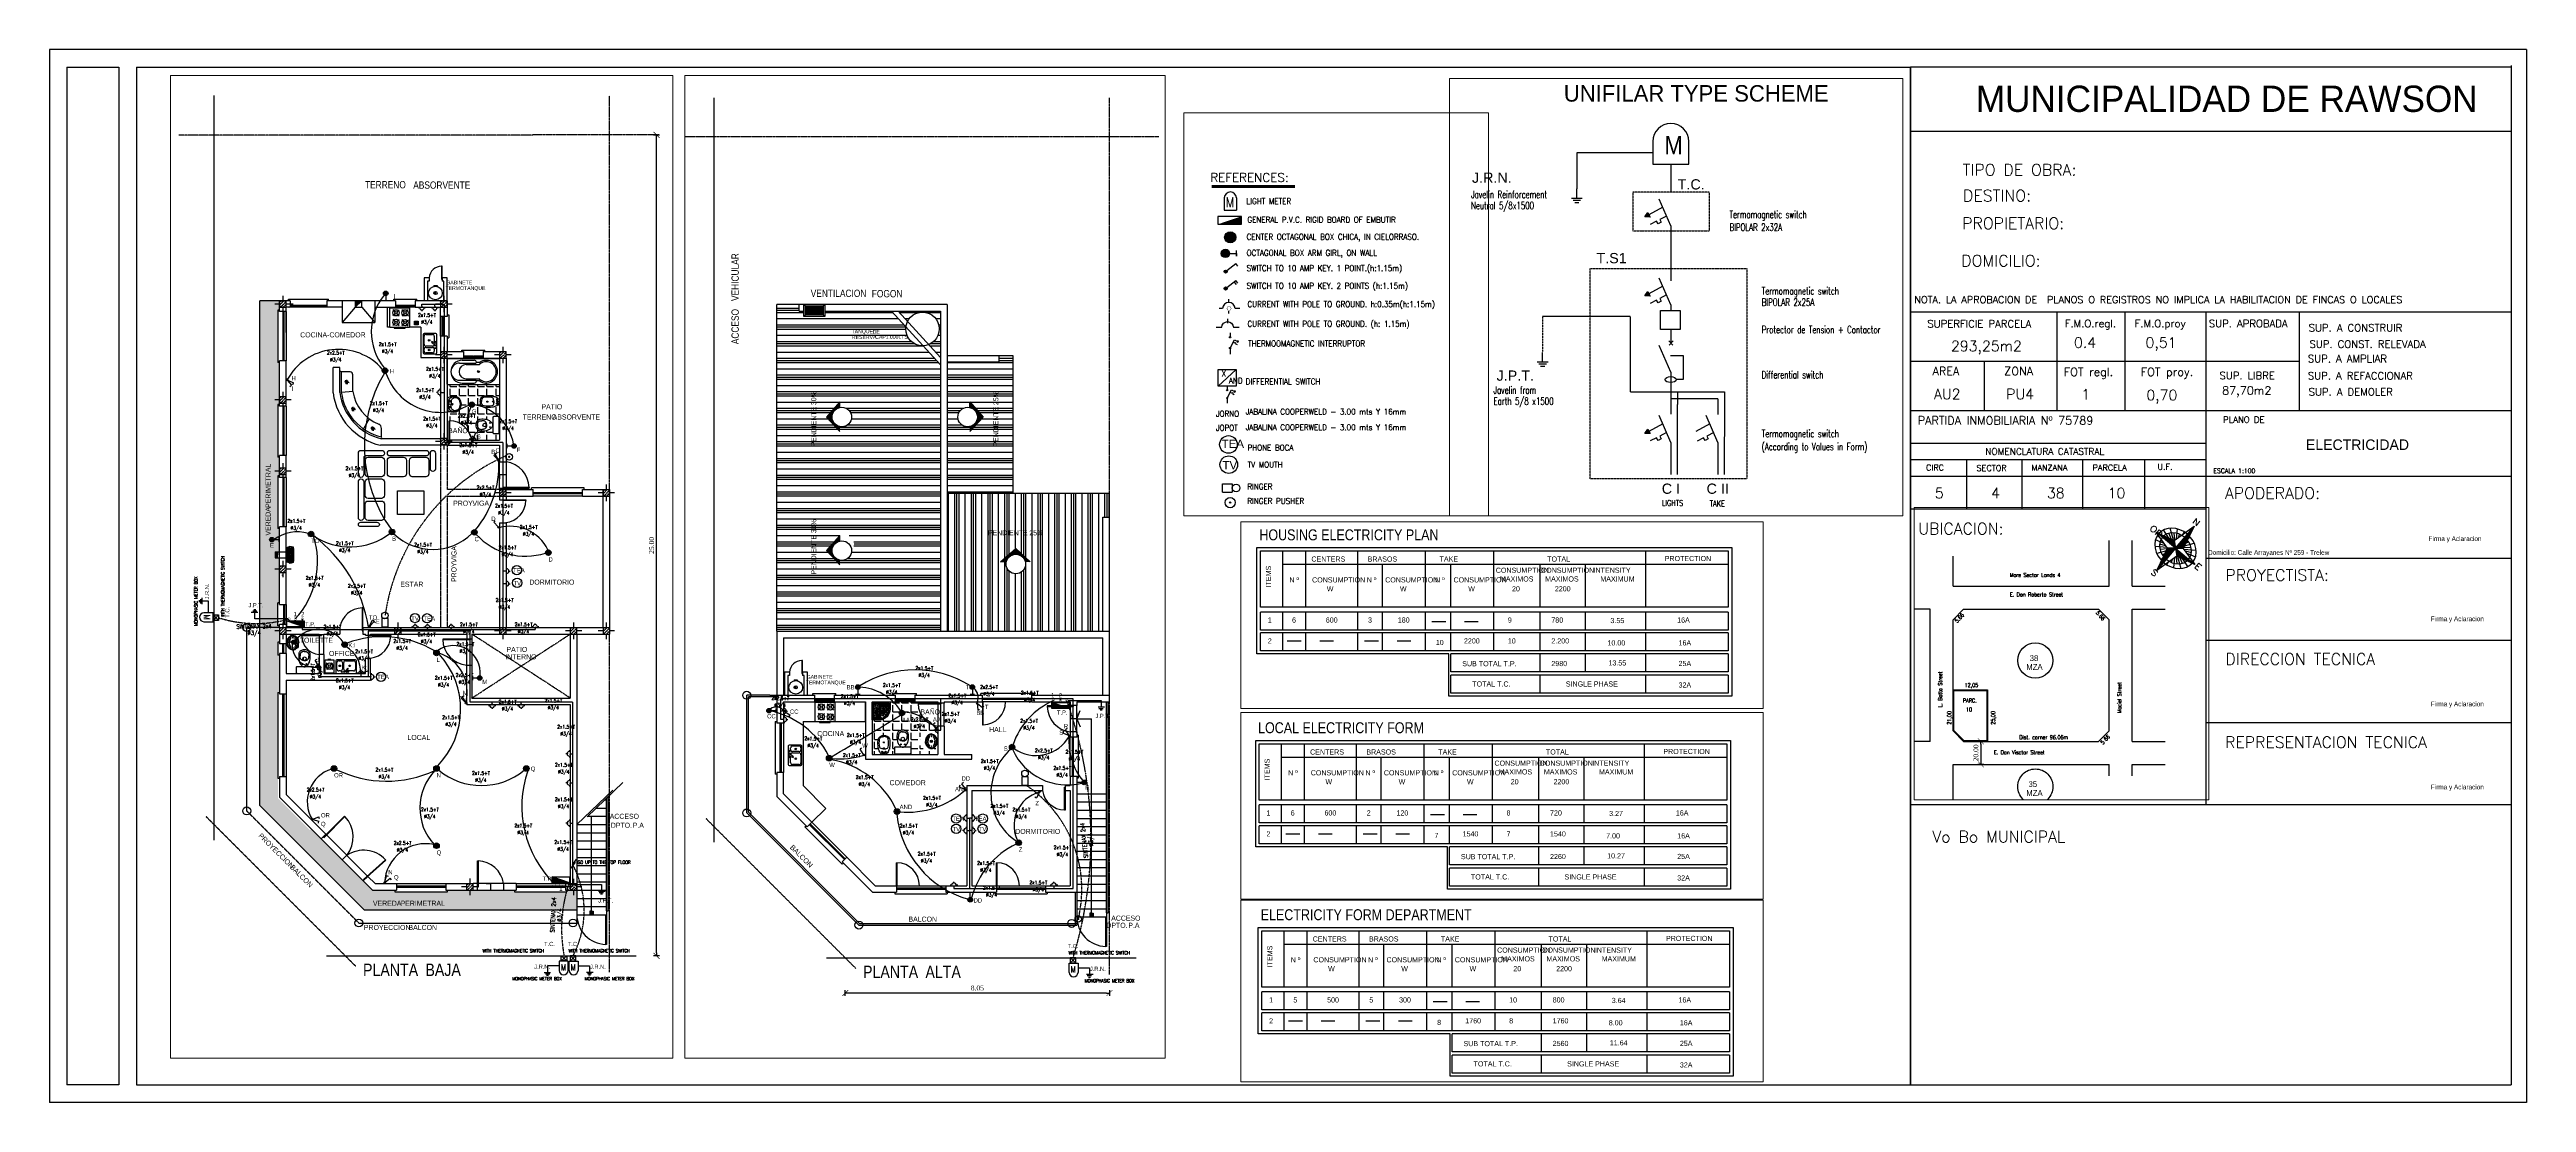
# Paper-space layout 'INST.ELECTRICA-PLANILLAS Y DETALLES' of a CAD drawing. Header units: millimetres. Extents: x 10 to 765, y 9 to 330.
# The model-space entities are those that its viewports show. They can reach past a viewport. Long polylines and large blocks are cut down to what shows.
import ezdxf
from ezdxf.enums import TextEntityAlignment as Align

# ---------------------------------------------------------------- set-up
doc = ezdxf.new("R2010")
doc.units = ezdxf.units.MM
for name, pattern in [('ACAD_ISO02W100', [15, 12, -3]), ('ACAD_ISO04W100', [30, 24, -3, 0, -3]), ('DASHDOT', [25.4, 12.7, -6.35, 0, -6.35]), ('DASHED2', [0.375, 0.25, -0.125]), ('HIDDEN', [0.375, 0.25, -0.125])]:
    doc.linetypes.add(name, pattern=pattern)
for name, color, linetype in [('0-1', 1, 'Continuous'), ('02 Txt texto independiente', 252, 'Continuous'), ('03 I-4 instalacion electrica artefactos', 252, 'Continuous'), ('03 Txt texto referencias instalaciones', 252, 'Continuous'), ('10-COTA-PARC-50', 4, 'Continuous'), ('10-EQUI-COCI', 6, 'Continuous'), ('10-INST-ELEC-SIMB', 1, 'Continuous'), ('10-INST-ELEC-TEXT', 7, 'Continuous'), ('10-INST-ELEC-TUBO', 1, 'Continuous'), ('10-SOLADOS', 15, 'Continuous'), ('7', 7, 'Continuous'), ('calefactores', 1, 'Continuous'), ('CARATULA', 7, 'Continuous'), ('CARATULA B', 7, 'Continuous'), ('Carpinteria', 2, 'Continuous'), ('cinco', 4, 'Continuous'), ('DET', 4, 'Continuous'), ('dos', 2, 'Continuous'), ('electricidad de adad', 20, 'Continuous'), ('FINAS', 1, 'Continuous'), ('REFERENCIAS', 252, 'Continuous'), ('SANITARIOS', 7, 'Continuous'), ('tres', 3, 'Continuous')]:
    doc.layers.add(name, color=color, linetype=linetype)
doc.layers.add('CARP', color=3, linetype='Continuous', lineweight=30)
doc.layers.add('Ventana', color=7, linetype='Continuous', plot=False)
doc.styles.add('Arial', font='arial.ttf')
doc.styles.add('COTAS', font='ROMANS', dxfattribs={"width": 0.7})
doc.styles.add('gardel', font='ARIALN.TTF')
doc.styles.add('NARROW', font='ARIALN.TTF')
doc.styles.add('PROV', font='times.ttf')
doc.styles.add('REFERENCIAS', font='', dxfattribs={"width": 0.8})
doc.styles.add('ROMANS', font='romans.shx', dxfattribs={"width": 0.85})
doc.styles.add('ROMANT', font='romant')
doc.styles.add('SANSSERIF', font='', dxfattribs={"height": 0.9})
doc.styles.add('STYLE1', font='romans.shx', dxfattribs={"width": 0.8, "height": 8})
doc.styles.add('STYLE2', font='')
doc.styles.get('REFERENCIAS').set_extended_font_data('AvantGarde Bk BT')
doc.styles.get('SANSSERIF').set_extended_font_data('AvantGarde Bk BT')
doc.styles.get('STYLE2').set_extended_font_data('AvantGarde Md BT')
doc.dimstyles.new('COTA-S-S-2-50', dxfattribs={"dimscale": 1.5, "dimtxt": 0.1, "dimasz": 0.06, "dimexe": 0, "dimexo": 0, "dimgap": 0.08, "dimtad": 1, "dimzin": 4, "dimdsep": 46, "dimtxsty": 'COTAS', "dimblk1": 'M2_COTA', "dimblk2": 'M2_COTA', "dimsah": 1, "dimcen": 0.1, "dimse1": 1, "dimse2": 1, "dimclrd": 2, "dimclre": 256, "dimclrt": 6, "dimadec": 0, "dimazin": 0, "dimtfac": 1, "dimtix": 1, "dimtmove": 2, "dimatfit": 3, "dimldrblk": 'M2_COTA', "dimfxl": 1, "dimtolj": 1, "dimtzin": 4, "dimarcsym": 0})
pattern_1 = [(180, (739.179092, -203.285636), (-7e-18, 0.0127), [])]

# ---------------------------------------------------------------- blocks, each defined once
blk = doc.blocks.new('SEPLN522')
at = {"color": 0}
for p, q in [((-0.145, 0.006), (0.153, 0.006)), ((0.004, 0.006), (0.004, 0.26)), ((-0.1, -0.053), (0.108, -0.053)), ((-0.054, -0.111), (0.062, -0.111))]:
    blk.add_line(p, q, dxfattribs=at)
blk = doc.blocks.new('SEPLN510')
at = {"color": 0}
for p in [(0.043, 0.036), (0.409, 0.205)]:
    blk.add_line(p, (0.332, 0.292), dxfattribs=at)
at = {"color": 0, "const_width": 0.0507}
blk.add_lwpolyline([(-0.02, 0.003, 1), (0.03, 0.003, 1)], format="xyb", close=True, dxfattribs=at)
at = {"color": 0}
blk.add_circle((0.005, 0.003), 0.0507, dxfattribs=at)
blk = doc.blocks.new('SEPLN502')
at = {"color": 0}
for p, q in [((-0.0845, 0), (0.0845, 0)), ((0, 0), (-0.0845, 0)), ((0, 0.2535), (0, 0))]:
    blk.add_line(p, q, dxfattribs=at)
at = {"color": 0, "const_width": 0.12675}
blk.add_lwpolyline([(-0.063375, 0.338, 1), (0.063375, 0.338, 1)], format="xyb", close=True, dxfattribs=at)
at = {"color": 0}
blk.add_circle((0, 0.338), 0.12675, dxfattribs=at)
blk = doc.blocks.new('SEPLN518')
at = {"color": 0}
for radius in [0.127, 0.0169]:
    blk.add_circle((0, 0), radius, dxfattribs=at)
blk = doc.blocks.new('toma 1m')
at = {"layer": '10-INST-ELEC-SIMB'}
blk.add_lwpolyline([(0, 0), (0.0845, 0, -1), (0.2535, 0), (0.338, 0)], format="xyb", dxfattribs=at)
blk.add_lwpolyline([(0.169, 0.12675), (0.169, 0.05915)], dxfattribs=at)
blk = doc.blocks.new('M2_COTA')
for p, q in [((-1, 0), (0, 0)), ((0, 1), (0, -1))]:
    blk.add_line(p, q)
at = {"const_width": 0.2}
blk.add_lwpolyline([(-1, -1), (1, 1)], dxfattribs=at)
blk = doc.blocks.new('*D217')
at = {"color": 252, "lineweight": -2, "ltscale": 0.05, "transparency": 16777216}
blk.add_line((498.099, -4.774), (498.099, 20.046), dxfattribs=at)
at = {"layer": 'Defpoints', "color": 0, "ltscale": 0.05, "transparency": 16777216}
for p in [(498.099, 20.136), (498.168, 20.136), (497.475, -4.864)]:
    blk.add_point(p, dxfattribs=at)
at = {"color": 252, "lineweight": -2, "ltscale": 0.05, "transparency": 16777216, "xscale": 0.09, "yscale": 0.09, "zscale": 0.09}
for p, rotation in [((498.099, 20.136), 90), ((498.099, -4.864), 270)]:
    blk.add_blockref('M2_COTA', p, dxfattribs=dict(at, rotation=rotation))
at = {"color": 0, "ltscale": 0.05, "transparency": 16777216, "insert": (497.947, 7.636), "char_height": 0.15, "attachment_point": 5, "rotation": 90, "style": 'PROV'}
blk.add_mtext('\\A1;25.00', dxfattribs=at)
blk = doc.blocks.new('Lavatorio')
for q in [(0.001, 0.052), (0.356, 0.052)]:
    blk.add_line((0.179, 0.052), q)
at = {"color": 2}
for p, q in [((0.069, 0.027), (0.179, 0.027)), ((0.289, 0.027), (0.179, 0.027)), ((0.073, -0.053), (0.179, -0.053)), ((0.285, -0.053), (0.179, -0.053))]:
    blk.add_line(p, q, dxfattribs=at)
at = {"color": 8}
blk.add_line((0.253, -0.006), (0.246, -0.006), dxfattribs=at)
at = {"color": 2}
for centre, radius in [((0.179, 0.002), 0.0125), ((0.105, -0.014), 0.0125), ((0.179, -0.093), 0.02), ((0.25, -0.018), 0.0125)]:
    blk.add_circle(centre, radius, dxfattribs=at)
for centre, radius, start, end in [((0.307, -0.136), 0.369, 151.15912, 180.06844), ((0.001, 0.032), 0.02, 120.32033, 150.64122), ((0.001, 0.032), 0.02, 90, 120.32033), ((0.356, 0.032), 0.02, 59.67967, 90), ((0.356, 0.032), 0.02, 29.35878, 59.67967), ((0.051, -0.136), 0.369, 359.93156, 28.84088), ((0.192, -0.136), 0.253, 180.06844, 213.08194), ((0.087, -0.204), 0.128, 213.08194, 232.80531), ((0.168, -0.125), 0.241, 228.81407, 250.07762), ((0.179, -0.094), 0.274, 250.07762, 270), ((0.179, -0.094), 0.274, 270, 289.92238), ((0.19, -0.125), 0.241, 289.92238, 311.18593), ((0.271, -0.204), 0.128, 307.19469, 326.91806), ((0.166, -0.136), 0.253, 326.91806, 359.93156)]:
    blk.add_arc(centre, radius, start, end)
for centre, radius, start, end in [((0.119, -0.113), 0.151, 113.65969, 163.64961), ((0.022, -0.034), 0.0542, 340.1112, 68.72269), ((0.069, 0.002), 0.025, 89.71161, 113.65967), ((0.336, -0.034), 0.0542, 111.27731, 199.8888), ((0.289, 0.002), 0.025, 66.34033, 90.28839), ((0.239, -0.113), 0.151, 16.35039, 66.34031), ((0.312, -0.136), 0.344, 168.97037, 180), ((0.312, -0.136), 0.344, 180, 183.45293), ((0.123, -0.158), 0.154, 179.68647, 205.33226), ((0.072, -0.197), 0.09, 170.71224, 213.50158), ((0.186, -0.216), 0.206, 155.87865, 170.71224), ((0.15, -0.145), 0.184, 205.33226, 228.81407), ((0.202, -0.223), 0.224, 134.81574, 155.87865), ((0.168, -0.125), 0.211, 228.81407, 250.07762), ((0.073, -0.093), 0.04, 90, 134.81574), ((0.179, -0.094), 0.244, 250.07762, 270), ((0.179, -0.094), 0.244, 270, 289.92238), ((0.19, -0.125), 0.211, 289.92238, 311.18593), ((0.285, -0.093), 0.04, 45.18426, 90), ((0.155, -0.223), 0.224, 24.12135, 45.18426), ((0.208, -0.145), 0.184, 311.18593, 334.66774), ((0.172, -0.216), 0.206, 9.28776, 24.12135), ((0.286, -0.197), 0.09, 326.49842, 9.28776), ((0.234, -0.158), 0.154, 334.66774, 0.31353), ((0.046, -0.136), 0.344, 0, 11.02963), ((0.046, -0.136), 0.344, 356.54707, 0)]:
    blk.add_arc(centre, radius, start, end, dxfattribs=at)
blk = doc.blocks.new('Bidet')
for p, q in [((0.42, -0.018), (0.438, -0.021)), ((0.438, -0.021), (0.42, -0.024)), ((0.42, -0.13), (0.438, -0.133)), ((0.438, -0.133), (0.42, -0.136)), ((0.437, 0), (0.44, -0.018)), ((0.44, -0.024), (0.437, -0.042)), ((0.437, -0.112), (0.44, -0.13)), ((0.44, -0.136), (0.437, -0.154)), ((0.44, -0.074), (0.459, -0.077)), ((0.459, -0.077), (0.44, -0.08)), ((0.441, -0.018), (0.444, 0)), ((0.444, -0.042), (0.441, -0.024)), ((0.441, -0.13), (0.444, -0.112)), ((0.444, -0.154), (0.441, -0.136)), ((0.461, -0.018), (0.443, -0.021)), ((0.443, -0.021), (0.461, -0.024)), ((0.461, -0.13), (0.443, -0.133)), ((0.443, -0.133), (0.461, -0.136)), ((0.458, -0.056), (0.461, -0.074)), ((0.461, -0.08), (0.458, -0.098)), ((0.462, -0.074), (0.464, -0.056)), ((0.464, -0.098), (0.462, -0.08)), ((0.482, -0.074), (0.464, -0.077)), ((0.464, -0.077), (0.482, -0.08))]:
    blk.add_line(p, q)
for centre, radius in [((0.44, 0), 0.00338), ((0.419, -0.021), 0.00338), ((0.419, -0.133), 0.00338), ((0.44, -0.042), 0.00338), ((0.44, -0.077), 0.00338), ((0.44, -0.112), 0.00338), ((0.44, -0.154), 0.00338), ((0.44, -0.021), 0.00259), ((0.44, -0.133), 0.00259), ((0.462, -0.021), 0.00338), ((0.461, -0.056), 0.00338), ((0.461, -0.098), 0.00338), ((0.462, -0.133), 0.00338), ((0.461, -0.077), 0.00259), ((0.483, -0.077), 0.00338)]:
    blk.add_circle(centre, radius)
at = {"layer": 'CARP', "ltscale": 0.03}
blk.add_lwpolyline([(-0.05, 0.02, -0.262722), (0.077, 0.099, -0.061431), (0.303, 0.094, -0.073837), (0.399, 0.066, -0.02136), (0.461, 0.033, -0.217458), (0.502, -0.031, -0.067695), (0.506, -0.077, -0.067639), (0.502, -0.123, -0.190009), (0.461, -0.187, -0.02136), (0.399, -0.22, -0.069685), (0.303, -0.248, -0.061431), (0.077, -0.253, -0.262722), (-0.05, -0.174, -0.09682), (-0.068, -0.077, -0.096471), (-0.05, 0.02)], format="xyb", close=True, dxfattribs=at)
for points in [[(0.287, 0.05, 0.084724), (0.047, 0.055, 0.252864), (-0.012, 0.014, 0.103412), (-0.035, -0.077, 0.103412)], [(0.346, -0.077, 0.087783), (0.319, 0.032, 0.148188), (0.287, 0.05, 0.09678)], [(0.287, -0.204, -0.084724), (0.047, -0.209, -0.252864), (-0.012, -0.168, -0.103412), (-0.035, -0.077, -0.103412)], [(0.346, -0.077, -0.087783), (0.319, -0.186, -0.148188), (0.287, -0.204, -0.09678)]]:
    blk.add_lwpolyline(points, format="xyb", dxfattribs=at)
for centre, radius in [((0.146, -0.077), 0.0166), ((0.324, -0.077), 0.0171), ((0.44, -0.133), 0.0166), ((0.461, -0.077), 0.0166)]:
    blk.add_circle(centre, radius, dxfattribs=at)
for centre, radius, start, end in [((0.44, -0.021), 0.0166, 99.33333, 170.75283), ((0.44, -0.021), 0.0166, 189.00388, 260.61541), ((0.44, -0.021), 0.0124, 99.33333, 170.75283), ((0.44, -0.021), 0.0124, 189.00388, 260.61541), ((0.44, -0.133), 0.0124, 99.33333, 170.75283), ((0.44, -0.133), 0.0124, 189.00388, 260.61541), ((0.44, -0.021), 0.0124, 9.19665, 81.18214), ((0.44, -0.021), 0.0124, 278.86631, 351.04533), ((0.44, -0.133), 0.0124, 9.19665, 81.18214), ((0.44, -0.133), 0.0124, 278.86631, 351.04533), ((0.44, -0.021), 0.0166, 9.19665, 81.18214), ((0.44, -0.021), 0.0166, 278.86631, 351.04533), ((0.461, -0.077), 0.0124, 99.33333, 170.75283), ((0.461, -0.077), 0.0124, 189.00388, 260.61541), ((0.461, -0.077), 0.0124, 9.19665, 81.18214), ((0.461, -0.077), 0.0124, 278.86631, 351.04533)]:
    blk.add_arc(centre, radius, start, end, dxfattribs=at)
blk = doc.blocks.new('*D218')
at = {"color": 252, "lineweight": -2, "ltscale": 0.05, "transparency": 16777216}
blk.add_line((515.385, -5.84), (507.515, -5.84), dxfattribs=at)
at = {"layer": 'Defpoints', "color": 0, "ltscale": 0.05, "transparency": 16777216}
for p in [(507.425, -4.772), (515.475, -5.272), (507.425, -5.84)]:
    blk.add_point(p, dxfattribs=at)
at = {"color": 252, "lineweight": -2, "ltscale": 0.05, "transparency": 16777216, "xscale": 0.09, "yscale": 0.09, "zscale": 0.09, "rotation": 180}
blk.add_blockref('M2_COTA', (507.425, -5.84), dxfattribs=at)
at = {"color": 252, "lineweight": -2, "ltscale": 0.05, "transparency": 16777216, "xscale": 0.09, "yscale": 0.09, "zscale": 0.09}
blk.add_blockref('M2_COTA', (515.475, -5.84), dxfattribs=at)
at = {"color": 0, "ltscale": 0.05, "transparency": 16777216, "insert": (511.45, -5.689), "char_height": 0.15, "attachment_point": 5, "style": 'PROV'}
blk.add_mtext('\\A1;8.05', dxfattribs=at)
blk = doc.blocks.new('SAPLN049')
at = {"color": 0}
for p, q in [((0.06, 0.13), (0.06, 0.83)), ((0.07, 0.13), (0.07, 0.79)), ((0.08, 0.13), (0.08, 0.79)), ((0.09, 0.86), (0.36, 0.86)), ((0.11, 0.79), (0.14, 0.76)), ((0.11, 0.72), (0.14, 0.69)), ((0.11, 0.65), (0.14, 0.62)), ((0.11, 0.58), (0.14, 0.55)), ((0.11, 0.51), (0.14, 0.48)), ((0.11, 0.44), (0.14, 0.4)), ((0.11, 0.37), (0.14, 0.33)), ((0.11, 0.3), (0.14, 0.26)), ((0.12, 0.81), (0.15, 0.77)), ((0.12, 0.74), (0.15, 0.7)), ((0.12, 0.67), (0.15, 0.63)), ((0.12, 0.59), (0.15, 0.56)), ((0.12, 0.52), (0.15, 0.49)), ((0.12, 0.45), (0.15, 0.42)), ((0.12, 0.38), (0.15, 0.35)), ((0.12, 0.31), (0.15, 0.28)), ((0.13, 0.85), (0.36, 0.85)), ((0.13, 0.84), (0.36, 0.84)), ((0.13, 0.82), (0.17, 0.78)), ((0.13, 0.75), (0.17, 0.71)), ((0.13, 0.68), (0.17, 0.64)), ((0.13, 0.61), (0.17, 0.57)), ((0.13, 0.54), (0.17, 0.5)), ((0.13, 0.47), (0.17, 0.43)), ((0.13, 0.4), (0.17, 0.36)), ((0.13, 0.32), (0.17, 0.29)), ((0.79, 0.08), (0.13, 0.08)), ((0.79, 0.07), (0.13, 0.07)), ((0.83, 0.06), (0.13, 0.06)), ((0.18, 0.79), (0.21, 0.76)), ((0.18, 0.72), (0.21, 0.69)), ((0.18, 0.65), (0.21, 0.62)), ((0.18, 0.58), (0.21, 0.55)), ((0.18, 0.51), (0.21, 0.48)), ((0.18, 0.44), (0.21, 0.4)), ((0.18, 0.37), (0.21, 0.33)), ((0.18, 0.3), (0.21, 0.26)), ((0.19, 0.81), (0.22, 0.77)), ((0.19, 0.74), (0.22, 0.7)), ((0.19, 0.67), (0.22, 0.63)), ((0.19, 0.59), (0.22, 0.56)), ((0.19, 0.52), (0.22, 0.49)), ((0.19, 0.45), (0.22, 0.42)), ((0.19, 0.38), (0.22, 0.35)), ((0.19, 0.31), (0.22, 0.28)), ((0.2, 0.82), (0.24, 0.78)), ((0.2, 0.75), (0.24, 0.71)), ((0.2, 0.68), (0.24, 0.64)), ((0.2, 0.61), (0.24, 0.57)), ((0.2, 0.54), (0.24, 0.5)), ((0.2, 0.47), (0.24, 0.43)), ((0.2, 0.4), (0.24, 0.36)), ((0.2, 0.32), (0.24, 0.29)), ((0.25, 0.79), (0.28, 0.76)), ((0.25, 0.72), (0.28, 0.69)), ((0.25, 0.65), (0.28, 0.62)), ((0.25, 0.58), (0.28, 0.55)), ((0.25, 0.51), (0.28, 0.48)), ((0.25, 0.44), (0.28, 0.4)), ((0.25, 0.37), (0.28, 0.33)), ((0.25, 0.3), (0.28, 0.26)), ((0.25, 0.23), (0.28, 0.19)), ((0.25, 0.16), (0.28, 0.12)), ((0.26, 0.81), (0.29, 0.77)), ((0.26, 0.74), (0.29, 0.7)), ((0.26, 0.67), (0.29, 0.63)), ((0.26, 0.59), (0.29, 0.56)), ((0.26, 0.52), (0.29, 0.49)), ((0.26, 0.45), (0.29, 0.42)), ((0.26, 0.38), (0.29, 0.35)), ((0.26, 0.31), (0.29, 0.28)), ((0.26, 0.24), (0.29, 0.21)), ((0.26, 0.17), (0.29, 0.13)), ((0.27, 0.82), (0.31, 0.78)), ((0.27, 0.75), (0.31, 0.71)), ((0.27, 0.68), (0.31, 0.64)), ((0.27, 0.61), (0.31, 0.57)), ((0.27, 0.54), (0.31, 0.5)), ((0.27, 0.47), (0.31, 0.43)), ((0.27, 0.4), (0.31, 0.36)), ((0.27, 0.32), (0.31, 0.29)), ((0.27, 0.25), (0.31, 0.22)), ((0.27, 0.18), (0.31, 0.15)), ((0.32, 0.79), (0.35, 0.76)), ((0.32, 0.72), (0.35, 0.69)), ((0.32, 0.65), (0.35, 0.62)), ((0.32, 0.58), (0.35, 0.55)), ((0.32, 0.51), (0.35, 0.48)), ((0.32, 0.44), (0.35, 0.4)), ((0.32, 0.37), (0.35, 0.33)), ((0.32, 0.3), (0.35, 0.26)), ((0.32, 0.23), (0.35, 0.19)), ((0.32, 0.16), (0.35, 0.12)), ((0.33, 0.81), (0.37, 0.77)), ((0.33, 0.74), (0.37, 0.7)), ((0.33, 0.67), (0.37, 0.63)), ((0.33, 0.59), (0.37, 0.56)), ((0.33, 0.52), (0.37, 0.49)), ((0.33, 0.45), (0.37, 0.42)), ((0.33, 0.38), (0.37, 0.35)), ((0.33, 0.31), (0.37, 0.28)), ((0.33, 0.24), (0.37, 0.21)), ((0.33, 0.17), (0.37, 0.13)), ((0.34, 0.82), (0.38, 0.78)), ((0.34, 0.75), (0.38, 0.71)), ((0.34, 0.68), (0.38, 0.64)), ((0.34, 0.61), (0.38, 0.57)), ((0.34, 0.54), (0.38, 0.5)), ((0.34, 0.47), (0.38, 0.43)), ((0.34, 0.4), (0.38, 0.36)), ((0.34, 0.32), (0.38, 0.29)), ((0.34, 0.25), (0.38, 0.22)), ((0.34, 0.18), (0.38, 0.15)), ((0.39, 0.79), (0.42, 0.76)), ((0.39, 0.72), (0.42, 0.69)), ((0.39, 0.65), (0.42, 0.62)), ((0.39, 0.58), (0.42, 0.55)), ((0.39, 0.51), (0.42, 0.48)), ((0.39, 0.44), (0.42, 0.4)), ((0.39, 0.37), (0.42, 0.33)), ((0.39, 0.3), (0.42, 0.26)), ((0.39, 0.23), (0.42, 0.19)), ((0.39, 0.16), (0.42, 0.12)), ((0.4, 0.81), (0.44, 0.77)), ((0.4, 0.74), (0.44, 0.7)), ((0.4, 0.67), (0.44, 0.63)), ((0.4, 0.59), (0.44, 0.56)), ((0.4, 0.52), (0.44, 0.49)), ((0.4, 0.45), (0.44, 0.42)), ((0.4, 0.38), (0.44, 0.35)), ((0.4, 0.31), (0.44, 0.28)), ((0.4, 0.24), (0.44, 0.21)), ((0.4, 0.17), (0.44, 0.13)), ((0.41, 0.82), (0.45, 0.78)), ((0.41, 0.75), (0.45, 0.71)), ((0.41, 0.68), (0.45, 0.64)), ((0.41, 0.61), (0.45, 0.57)), ((0.41, 0.54), (0.45, 0.5)), ((0.41, 0.47), (0.45, 0.43)), ((0.41, 0.4), (0.45, 0.36)), ((0.41, 0.32), (0.45, 0.29)), ((0.41, 0.25), (0.45, 0.22)), ((0.41, 0.18), (0.45, 0.15)), ((0.46, 0.72), (0.49, 0.69)), ((0.46, 0.65), (0.49, 0.62)), ((0.46, 0.58), (0.49, 0.55)), ((0.46, 0.51), (0.49, 0.48)), ((0.46, 0.44), (0.49, 0.4)), ((0.46, 0.37), (0.49, 0.33)), ((0.46, 0.3), (0.49, 0.26)), ((0.46, 0.23), (0.49, 0.19)), ((0.46, 0.16), (0.49, 0.12)), ((0.47, 0.74), (0.51, 0.7)), ((0.47, 0.67), (0.51, 0.63)), ((0.47, 0.59), (0.51, 0.56)), ((0.47, 0.52), (0.51, 0.49)), ((0.47, 0.45), (0.51, 0.42)), ((0.47, 0.38), (0.51, 0.35)), ((0.47, 0.31), (0.51, 0.28)), ((0.47, 0.24), (0.51, 0.21)), ((0.47, 0.17), (0.51, 0.13)), ((0.48, 0.75), (0.52, 0.71)), ((0.48, 0.68), (0.52, 0.64)), ((0.48, 0.61), (0.52, 0.57)), ((0.48, 0.54), (0.52, 0.5)), ((0.48, 0.47), (0.52, 0.43)), ((0.48, 0.4), (0.52, 0.36)), ((0.48, 0.32), (0.52, 0.29)), ((0.48, 0.25), (0.52, 0.22)), ((0.48, 0.18), (0.52, 0.15)), ((0.53, 0.72), (0.56, 0.69)), ((0.53, 0.65), (0.56, 0.62)), ((0.53, 0.58), (0.56, 0.55)), ((0.53, 0.51), (0.56, 0.48)), ((0.53, 0.44), (0.56, 0.4)), ((0.53, 0.37), (0.56, 0.33)), ((0.53, 0.3), (0.56, 0.26)), ((0.53, 0.23), (0.56, 0.19)), ((0.53, 0.16), (0.56, 0.12)), ((0.54, 0.74), (0.58, 0.7)), ((0.54, 0.67), (0.58, 0.63)), ((0.54, 0.59), (0.58, 0.56)), ((0.54, 0.52), (0.58, 0.49)), ((0.54, 0.45), (0.58, 0.42)), ((0.54, 0.38), (0.58, 0.35)), ((0.54, 0.31), (0.58, 0.28)), ((0.54, 0.24), (0.58, 0.21)), ((0.54, 0.17), (0.58, 0.13)), ((0.55, 0.75), (0.59, 0.71)), ((0.55, 0.68), (0.59, 0.64)), ((0.55, 0.61), (0.59, 0.57)), ((0.55, 0.54), (0.59, 0.5)), ((0.55, 0.47), (0.59, 0.43)), ((0.55, 0.4), (0.59, 0.36)), ((0.55, 0.32), (0.59, 0.29)), ((0.55, 0.25), (0.59, 0.22)), ((0.55, 0.18), (0.59, 0.15)), ((0.6, 0.65), (0.63, 0.62)), ((0.6, 0.58), (0.63, 0.55)), ((0.6, 0.51), (0.63, 0.48)), ((0.6, 0.44), (0.63, 0.4)), ((0.6, 0.37), (0.63, 0.33)), ((0.6, 0.3), (0.63, 0.26)), ((0.6, 0.23), (0.63, 0.19)), ((0.6, 0.16), (0.63, 0.12)), ((0.61, 0.67), (0.65, 0.63)), ((0.61, 0.59), (0.65, 0.56)), ((0.61, 0.52), (0.65, 0.49)), ((0.61, 0.45), (0.65, 0.42)), ((0.61, 0.38), (0.65, 0.35)), ((0.61, 0.31), (0.65, 0.28)), ((0.61, 0.24), (0.65, 0.21)), ((0.61, 0.17), (0.65, 0.13)), ((0.62, 0.68), (0.66, 0.64)), ((0.62, 0.61), (0.66, 0.57)), ((0.62, 0.54), (0.66, 0.5)), ((0.62, 0.47), (0.66, 0.43)), ((0.62, 0.4), (0.66, 0.36)), ((0.62, 0.32), (0.66, 0.29)), ((0.62, 0.25), (0.66, 0.22)), ((0.62, 0.18), (0.66, 0.15)), ((0.67, 0.58), (0.7, 0.55)), ((0.67, 0.51), (0.7, 0.48)), ((0.67, 0.44), (0.7, 0.4)), ((0.67, 0.37), (0.7, 0.33)), ((0.67, 0.3), (0.7, 0.26)), ((0.67, 0.23), (0.7, 0.19)), ((0.67, 0.16), (0.7, 0.12)), ((0.68, 0.59), (0.72, 0.56)), ((0.68, 0.52), (0.72, 0.49)), ((0.68, 0.45), (0.72, 0.42)), ((0.68, 0.38), (0.72, 0.35)), ((0.68, 0.31), (0.72, 0.28)), ((0.68, 0.24), (0.72, 0.21)), ((0.68, 0.17), (0.72, 0.13)), ((0.69, 0.61), (0.73, 0.57)), ((0.69, 0.54), (0.73, 0.5)), ((0.69, 0.47), (0.73, 0.43)), ((0.69, 0.4), (0.73, 0.36)), ((0.69, 0.32), (0.73, 0.29)), ((0.69, 0.25), (0.73, 0.22)), ((0.69, 0.18), (0.73, 0.15)), ((0.74, 0.44), (0.77, 0.4)), ((0.74, 0.37), (0.77, 0.33)), ((0.74, 0.3), (0.77, 0.26)), ((0.74, 0.23), (0.77, 0.19)), ((0.74, 0.16), (0.77, 0.12)), ((0.75, 0.45), (0.79, 0.42)), ((0.75, 0.38), (0.79, 0.35)), ((0.75, 0.31), (0.79, 0.28)), ((0.75, 0.24), (0.79, 0.21)), ((0.75, 0.17), (0.79, 0.13)), ((0.76, 0.47), (0.8, 0.43)), ((0.76, 0.4), (0.8, 0.36)), ((0.76, 0.32), (0.8, 0.29)), ((0.76, 0.25), (0.8, 0.22)), ((0.76, 0.18), (0.8, 0.15)), ((0.84, 0.36), (0.84, 0.13)), ((0.85, 0.36), (0.85, 0.13)), ((0.86, 0.36), (0.86, 0.09))]:
    blk.add_line(p, q, dxfattribs=at)
blk.add_lwpolyline([(0.03, 0.01, -0.414214), (0.01, 0.03), (0.01, 0.89, -0.414214), (0.03, 0.91), (0.36, 0.91, -0.414214), (0.91, 0.36), (0.91, 0.03, -0.414215), (0.89, 0.01)], format="xyb", close=True, dxfattribs=at)
for radius in [0.0527, 0.0335]:
    blk.add_circle((0.16, 0.16), radius, dxfattribs=at)
for centre, radius, start, end in [((0.09, 0.83), 0.03, 90, 180), ((0.13, 0.13), 0.07, 180, 270), ((0.13, 0.79), 0.06, 90, 180), ((0.13, 0.13), 0.06, 180, 270), ((0.13, 0.79), 0.05, 90, 180), ((0.13, 0.13), 0.05, 180, 270), ((0.36, 0.36), 0.5, 0, 90), ((0.36, 0.36), 0.49, 0, 90), ((0.36, 0.36), 0.48, 0, 90), ((0.79, 0.13), 0.05, 270, 0), ((0.79, 0.13), 0.06, 270, 0), ((0.83, 0.09), 0.03, 270, 0)]:
    blk.add_arc(centre, radius, start, end, dxfattribs=at)
blk = doc.blocks.new('*X219')
at = {"color": 0}
for p, q in [((31.86, 84.19), (31.88, 84.2)), ((31.86, 83.84), (31.94, 83.91)), ((31.86, 83.48), (32, 83.62)), ((31.86, 83.13), (32.06, 83.33)), ((31.86, 82.78), (32.12, 83.03)), ((31.86, 82.42), (32.18, 82.74)), ((31.86, 82.07), (32.24, 82.45)), ((31.86, 81.72), (32.3, 82.16)), ((31.86, 81.36), (32.37, 81.86)), ((31.86, 81.01), (32.43, 81.57)), ((31.86, 80.66), (32.49, 81.28)), ((31.86, 80.3), (32.55, 80.98)), ((31.86, 79.95), (32.61, 80.69)), ((31.86, 79.59), (32.67, 80.4)), ((31.86, 79.24), (32.73, 80.11)), ((31.86, 78.89), (32.79, 79.81)), ((31.86, 78.53), (32.85, 79.52)), ((25.18, 74.67), (25.28, 74.78)), ((25.53, 74.67), (25.8, 74.94)), ((25.88, 74.67), (26.31, 75.1)), ((26.24, 74.67), (26.83, 75.27)), ((26.59, 74.67), (27.34, 75.43)), ((26.94, 74.67), (27.86, 75.59)), ((27.3, 74.67), (28.37, 75.75)), ((27.65, 74.67), (28.89, 75.91)), ((28, 74.67), (29.4, 76.07)), ((28.36, 74.67), (29.92, 76.23)), ((28.71, 74.67), (30.29, 76.25)), ((29.06, 74.67), (30.46, 76.07)), ((29.42, 74.67), (30.64, 75.9)), ((29.77, 74.67), (30.82, 75.72)), ((30.13, 74.67), (30.99, 75.54)), ((30.22, 73), (31.86, 74.64)), ((30.28, 72.71), (31.86, 74.29)), ((30.34, 72.41), (31.86, 73.94)), ((30.4, 72.12), (31.86, 73.58)), ((30.46, 71.83), (31.86, 73.23)), ((30.48, 74.67), (31.17, 75.37)), ((30.83, 74.67), (31.35, 75.19)), ((31.19, 74.67), (31.53, 75.01)), ((31.54, 74.67), (31.7, 74.84)), ((31.86, 78.18), (32.91, 79.23)), ((31.86, 77.83), (32.97, 78.94)), ((31.86, 77.47), (33.03, 78.64)), ((31.86, 77.12), (33.1, 78.35)), ((31.86, 76.77), (33.16, 78.06)), ((31.86, 76.41), (33.22, 77.76)), ((31.86, 76.06), (33.28, 77.47)), ((31.86, 75.71), (33.34, 77.18)), ((31.86, 75.35), (33.4, 76.89)), ((31.86, 75), (33.46, 76.59)), ((31.88, 74.66), (31.89, 74.67)), ((32.06, 74.48), (32.25, 74.67)), ((32.23, 74.31), (32.6, 74.67)), ((32.41, 74.13), (32.95, 74.67)), ((32.59, 73.95), (33.31, 74.67)), ((32.76, 73.77), (33.66, 74.67)), ((32.94, 73.6), (34.01, 74.67)), ((33.12, 73.42), (34.37, 74.67)), ((33.29, 73.24), (34.72, 74.67)), ((33.47, 73.07), (35.08, 74.67)), ((33.9, 73.14), (35.43, 74.67)), ((34.41, 73.3), (35.78, 74.67)), ((34.92, 73.46), (36.14, 74.67)), ((35.44, 73.62), (36.49, 74.67)), ((35.95, 73.78), (36.84, 74.67)), ((36.47, 73.95), (37.2, 74.67)), ((36.98, 74.11), (37.55, 74.67)), ((37.5, 74.27), (37.9, 74.67)), ((38.01, 74.43), (38.26, 74.67)), ((38.53, 74.59), (38.61, 74.67)), ((30.52, 71.53), (31.86, 72.88)), ((30.58, 71.24), (31.86, 72.52)), ((30.64, 70.95), (31.86, 72.17)), ((30.7, 70.66), (31.86, 71.82)), ((30.77, 70.36), (31.86, 71.46)), ((30.83, 70.07), (31.86, 71.11)), ((30.89, 69.78), (31.86, 70.76)), ((30.95, 69.49), (31.86, 70.4)), ((31.01, 69.19), (31.86, 70.05)), ((31.07, 68.9), (31.86, 69.69)), ((31.13, 68.61), (31.86, 69.34)), ((31.19, 68.31), (31.86, 68.99)), ((31.25, 68.02), (31.86, 68.63)), ((31.31, 67.73), (31.86, 68.28)), ((31.37, 67.44), (31.86, 67.93)), ((31.43, 67.14), (31.86, 67.57)), ((31.5, 66.85), (31.86, 67.22)), ((31.56, 66.56), (31.86, 66.87)), ((31.62, 66.27), (31.86, 66.51)), ((31.68, 65.97), (31.86, 66.16)), ((31.74, 65.68), (31.86, 65.81)), ((31.8, 65.39), (31.86, 65.45)), ((31.86, 65.09), (31.86, 65.1))]:
    blk.add_line(p, q, dxfattribs=at)
blk = doc.blocks.new('SEPLN504')
at = {"color": 0, "const_width": 0.169}
blk.add_lwpolyline([(-0.08, 0.01, 1), (0.09, 0.01, 1)], format="xyb", close=True, dxfattribs=at)
at = {"color": 0}
blk.add_circle((0, 0.01), 0.169, dxfattribs=at)
blk = doc.blocks.new('ELE-TEX')
at = {"style": 'ROMANS', "width": 0.8}
for tag, p in [('COND', (0, 0.16)), ('CANO', (0, -0.16))]:
    blk.add_attdef(tag, text='', height=0.2, dxfattribs=at).set_placement(p, align=Align.MIDDLE)
blk = doc.blocks.new('*D223')
at = {"color": 252, "lineweight": -2, "ltscale": 0.05, "transparency": 16777216}
blk.add_line((417.853, 47.196), (417.853, 46.674), dxfattribs=at)
at = {"layer": 'Defpoints', "color": 0, "ltscale": 0.05, "transparency": 16777216}
for p in [(417.328, 47.286), (417.328, 46.584), (417.853, 46.584)]:
    blk.add_point(p, dxfattribs=at)
at = {"color": 252, "lineweight": -2, "ltscale": 0.05, "transparency": 16777216, "xscale": 0.09, "yscale": 0.09, "zscale": 0.09}
for p, rotation in [((417.853, 47.286), 90), ((417.853, 46.584), 270)]:
    blk.add_blockref('M2_COTA', p, dxfattribs=dict(at, rotation=rotation))
at = {"color": 0, "ltscale": 0.05, "transparency": 16777216, "insert": (417.702, 46.935), "char_height": 0.15, "attachment_point": 5, "rotation": 90, "style": 'PROV'}
blk.add_mtext('\\A1;20.00', dxfattribs=at)

msp = doc.modelspace()

# ---------------------------------------------------------------- hatches: boundary and pattern name
for color, points in [(7, [(458.981, 30.202), (458.916, 30.328), (458.839, 30.209)]), (7, [(458.981, 28.05), (458.916, 28.176), (458.839, 28.056)]), (7, [(458.981, 24.299), (458.916, 24.425), (458.839, 24.305)]), (256, [(489.119, 15.086), (488.919, 15.086), (488.919, 14.886)]), (256, [(491.362, 15.371, 0.414214), (491.313, 15.322, 0.414214), (491.362, 15.273)]), (256, [(505.916, 3.517, 0.414214), (505.867, 3.468, 0.414214), (505.916, 3.419)])]:
    msp.add_hatch(color=color).paths.add_polyline_path(points)
h = msp.add_hatch()
h.set_pattern_fill('AR-CONC', color=252, scale=0.002, style=0)
h.set_pattern_definition([(50, (204.8708, -80.8872), (0.36436934, -0.03187817), [0.0381, -0.4191]), (355, (204.8708, -80.8872), (-0.07048565, 0.3821133), [0.03048, -0.33528]), (100.451, (204.90116, -80.88986), (0.293885, 0.35023338), [0.03238, -0.35618]), (46.1842, (204.8708, -80.7856), (0.5421581, -0.08408466), [0.05715, -0.62865]), (96.6356, (204.91597, -80.7926), (0.4748085, 0.4948511), [0.04857, -0.53427]), (351.184, (204.8708, -80.7856), (0.4748092, 0.4948502), [0.04572, -0.50292]), (21, (204.9216, -80.811), (0.30322976, -0.20453104), [0.0381, -0.4191]), (326, (204.9216, -80.811), (0.12360406, 0.36837593), [0.03048, -0.33528]), (71.4514, (204.94686, -80.82805), (0.426833, 0.1638457), [0.03238, -0.35618]), (37.5, (204.87079, -80.8872), (0.006177207, 0.16911008), [0, -0.331216, 0, -0.34036, 0, -0.33655]), (7.5, (204.8708, -80.8872), (0.13363933, 0.20036115), [0, -0.194056, 0, -0.323596, 0, -0.12827]), (327.5, (204.75751, -80.8872), (0.27118119, -0.01145749), [0, -0.127, 0, -0.39624, 0, -0.52578]), (317.5, (204.7067, -80.8872), (0.29625836, 0.05085298), [0, -0.1651, 0, -0.263144, 0, -0.37338])])
h.paths.add_polyline_path([(486.617, 13.204), (486.567, 13.204), (486.567, 14.804), (486.617, 14.804), (486.617, 15.086), (486.017, 15.086), (486.017, 5.136), (486.617, 5.136), (486.617, 5.19), (486.567, 5.19), (486.567, 5.89), (486.617, 5.89), (486.617, 5.945), (486.617, 6.745), (486.617, 7.259), (486.482, 7.259), (486.482, 7.439), (486.617, 7.439), (486.617, 8.15), (486.567, 8.15), (486.567, 9.75), (486.617, 9.75), (486.617, 10.322), (486.567, 10.322), (486.567, 11.922), (486.617, 11.922)])
h.paths.add_polyline_path([(495.671, -2.864), (495.471, -2.864), (495.37, -2.864), (495.37, -2.914), (493.77, -2.914), (493.77, -2.864), (493.438, -2.864), (492.638, -2.864), (492.332, -2.864), (491.727, -2.864), (491.727, -2.914), (490.127, -2.914), (490.127, -2.864), (489.446, -2.864), (489.158, -2.577), (487.883, -1.302), (487.578, -0.997), (487.542, -1.032), (486.567, -0.057), (486.567, 3.161), (486.617, 3.161), (486.617, 4.291), (486.567, 4.291), (486.567, 4.691), (486.617, 4.691), (486.617, 5.136), (486.017, 5.136), (486.017, -0.285), (489.197, -3.464), (495.671, -3.464)])
h.paths.add_polyline_path([(494.734, -3.579), (494.734, -3.15), (494.962, -3.15), (494.962, -3.579)], flags=9)
h.paths.add_polyline_path([(490.374, -3.377), (491.579, -3.377), (491.579, -3.146), (490.374, -3.146)], flags=24)
h.paths.add_polyline_path([(489.492, -3.377), (490.296, -3.377), (490.296, -3.146), (489.492, -3.146)], flags=24)
h.paths.add_polyline_path([(486.234, 4.377), (486.527, 4.377), (486.527, 4.609), (486.234, 4.609)], flags=24)
h.paths.add_polyline_path([(486.38, 8.848), (486.38, 10.053), (486.149, 10.053), (486.149, 8.848)], flags=24)
h.paths.add_polyline_path([(486.38, 7.966), (486.38, 8.77), (486.149, 8.77), (486.149, 7.966)], flags=24)
h.paths.add_polyline_path([(485.677, 5.365), (486.591, 5.365), (486.591, 5.604), (485.677, 5.604)], flags=9)
h.paths.add_polyline_path([(486.331, 6.248), (486.626, 6.248), (486.626, 6.484), (486.331, 6.484)], flags=9)
h = msp.add_hatch()
h.set_pattern_fill('ANSI36', color=252, scale=0.02, style=0)
h.set_pattern_definition([(45, (195.02079, -111.76253), (0.03367596, 0.123478522), [0.15875, -0.03175, 0, -0.03175])])
h.paths.add_polyline_path([(486.817, 15.086), (486.617, 15.086), (486.617, 14.886), (486.817, 14.886)])
h = msp.add_hatch()
h.set_pattern_fill('ANSI36', color=252, scale=0.02, style=0)
h.set_pattern_definition([(45, (199.92079, -111.76253), (0.03367596, 0.123478522), [0.15875, -0.03175, 0, -0.03175])])
h.paths.add_polyline_path([(491.717, 15.086), (491.517, 15.086), (491.517, 14.886), (491.717, 14.886)])
h = msp.add_hatch()
h.set_pattern_fill('PLASTI', color=252, scale=0.08, style=0)
h.set_pattern_definition([(0, (183.3696, -78.58537), (0, 0.508), []), (0, (183.3696, -78.52187), (0, 0.508), []), (0, (183.3696, -78.45837), (0, 0.508), []), (0, (183.3696, -78.26787), (0, 0.508), [])])
h.paths.add_polyline_path([(510.325, 13.286), (509.79, 13.874, -0.422156), (509.266, 14.384, -0.030359), (509.27, 14.446), (508.831, 14.928), (506.806, 14.928), (506.806, 14.765), (506.167, 14.765), (506.167, 14.928), (506.026, 14.928), (506.026, 15.128), (505.34, 15.128), (505.34, 5.178), (510.325, 5.178)])
h.paths.add_polyline_path([(507.025, 11.71), (506.863, 11.71), (507.26, 12.16), (507.26, 11.99, -0.477603), (507.62, 11.699, -1.01764)], flags=16)
h.paths.add_polyline_path([(507.62, 7.633, -1.01764), (507.025, 7.644), (506.863, 7.644), (507.26, 8.095, -0.832281)], flags=16)
h.paths.add_polyline_path([(510.325, 14.928), (509.034, 14.928), (509.32, 14.614, -0.790735), (510.287, 14.384, -0.309288), (509.962, 13.908), (510.325, 13.509)], flags=17)
h.paths.add_polyline_path([(512.525, 9.378), (512.525, 13.578), (512.106, 13.578), (512.106, 13.378), (510.525, 13.378), (510.525, 9.378)])
h.paths.add_polyline_path([(510.855, 11.699, -0.477603), (511.215, 11.99), (511.215, 12.16), (511.611, 11.71), (511.45, 11.71, -0.008743), (511.45, 11.699, -1)], flags=16)
h.paths.add_polyline_path([(512.133, 12.057), (512.133, 12.492), (511.889, 12.492), (511.889, 12.057)], flags=24)
h.paths.add_polyline_path([(512.126, 10.863), (512.126, 11.95), (511.895, 11.95), (511.895, 10.863)], flags=24)
h.paths.add_polyline_path([(506.586, 12.057), (506.586, 12.492), (506.342, 12.492), (506.342, 12.057)], flags=24)
h.paths.add_polyline_path([(506.579, 10.863), (506.579, 11.95), (506.348, 11.95), (506.348, 10.863)], flags=24)
h.paths.add_polyline_path([(506.586, 8.157), (506.586, 8.591), (506.342, 8.591), (506.342, 8.157)], flags=24)
h.paths.add_polyline_path([(506.579, 6.962), (506.579, 8.05), (506.348, 8.05), (506.348, 6.962)], flags=24)
h.paths.add_polyline_path([(508.678, 14.05), (509.305, 14.05), (509.305, 14.228), (508.678, 14.228)], flags=24)
h.paths.add_polyline_path([(508.339, 14.05), (508.704, 14.05), (508.704, 14.228), (508.339, 14.228)], flags=24)
h.paths.add_polyline_path([(507.658, 14.047), (508.344, 14.047), (508.344, 14.224), (507.658, 14.224)], flags=24)
h.paths.add_polyline_path([(508.248, 14.208), (508.487, 14.208), (508.487, 14.379), (508.248, 14.379)], flags=24)
h.paths.add_polyline_path([(507.639, 14.199), (508.248, 14.199), (508.248, 14.387), (507.639, 14.387)], flags=24)
h = msp.add_hatch()
h.set_pattern_fill('ANSI36', color=251, scale=0.009, style=0)
h.set_pattern_definition([(45, (205.07465, -78.84427), (0.0151541822, 0.0555653347), [0.0714375, -0.0142875, 0, -0.0142875])])
h.paths.add_polyline_path([(506.756, 14.815), (506.756, 15.078), (506.217, 15.078), (506.217, 14.815)])
h = msp.add_hatch()
h.set_pattern_fill('ANSI36', color=252, scale=0.02, style=0)
h.set_pattern_definition([(45, (199.92079, -113.31253), (0.03367596, 0.123478522), [0.15875, -0.03175, 0, -0.03175])])
h.paths.add_polyline_path([(491.717, 13.536), (491.517, 13.536), (491.517, 13.336), (491.717, 13.336)])
h = msp.add_hatch()
h.set_pattern_fill('ANSI36', color=252, scale=0.02, style=0)
h.set_pattern_definition([(45, (201.72079, -113.31253), (0.03367596, 0.123478522), [0.15875, -0.03175, 0, -0.03175])])
h.paths.add_polyline_path([(493.517, 13.536), (493.317, 13.536), (493.317, 13.336), (493.517, 13.336)])
h = msp.add_hatch()
h.set_pattern_fill('ANSI36', color=252, scale=0.02, style=0)
h.set_pattern_definition([(45, (195.02079, -114.681183), (0.03367596, 0.123478522), [0.15875, -0.03175, 0, -0.03175])])
h.paths.add_polyline_path([(486.817, 12.167), (486.617, 12.167), (486.617, 11.967), (486.817, 11.967)])
h = msp.add_hatch()
h.set_pattern_fill('ANSI36', color=252, scale=0.02, style=0)
h.set_pattern_definition([(45, (199.92079, -115.9463), (0.03367596, 0.123478522), [0.15875, -0.03175, 0, -0.03175])])
h.paths.add_polyline_path([(491.717, 10.902), (491.517, 10.902), (491.517, 10.702), (491.717, 10.702)])
h = msp.add_hatch()
h.set_pattern_fill('ANSI36', color=252, scale=0.02, style=0)
h.set_pattern_definition([(45, (195.02079, -116.85426), (0.03367596, 0.123478522), [0.15875, -0.03175, 0, -0.03175])])
h.paths.add_polyline_path([(486.817, 9.994), (486.617, 9.994), (486.617, 9.794), (486.817, 9.794)])
h = msp.add_hatch()
h.set_pattern_fill('ANSI36', color=252, scale=0.02, style=0)
h.set_pattern_definition([(45, (201.72079, -117.51253), (0.03367596, 0.123478522), [0.15875, -0.03175, 0, -0.03175])])
h.paths.add_polyline_path([(493.517, 9.336), (493.317, 9.336), (493.317, 9.136), (493.517, 9.136)])
h = msp.add_hatch()
h.set_pattern_fill('ANSI36', color=252, scale=0.02, style=0)
h.set_pattern_definition([(45, (204.87079, -117.51253), (0.03367596, 0.123478522), [0.15875, -0.03175, 0, -0.03175])])
h.paths.add_polyline_path([(496.667, 9.336), (496.467, 9.336), (496.467, 9.136), (496.667, 9.136)])
h = msp.add_hatch()
h.set_pattern_fill('PLASTI', color=252, scale=0.08, angle=90, style=0)
h.set_pattern_definition([(90, (205.07465, -78.84427), (-0.508, 3e-17), []), (90, (205.01115, -78.84427), (-0.508, 3e-17), []), (90, (204.94765, -78.84427), (-0.508, 3e-17), []), (90, (204.75715, -78.84427), (-0.508, 3e-17), [])])
h.paths.add_polyline_path([(512.106, 9.378), (510.525, 9.378), (510.525, 5.178), (512.325, 5.178), (515.275, 5.178), (515.275, 8.65), (515.475, 8.65), (515.475, 9.378)])
h.paths.add_polyline_path([(512.917, 7.224, -1), (512.322, 7.224, -0.05292), (512.329, 7.286), (512.158, 7.286), (512.609, 7.683), (512.609, 7.521, -0.424494)], flags=16)
h.paths.add_polyline_path([(513.026, 8.053), (513.46, 8.053), (513.46, 8.297), (513.026, 8.297)], flags=24)
h.paths.add_polyline_path([(511.831, 8.059), (512.919, 8.059), (512.919, 8.29), (511.831, 8.29)], flags=24)
h = msp.add_hatch()
h.set_pattern_fill('ANSI36', color=252, scale=0.02, style=0)
h.set_pattern_definition([(45, (195.02079, -119.83303), (0.03367596, 0.123478522), [0.15875, -0.03175, 0, -0.03175])])
h.paths.add_polyline_path([(486.817, 7.015), (486.617, 7.015), (486.617, 6.815), (486.817, 6.815)])
h = msp.add_hatch()
h.set_pattern_fill('ANSI36', color=252, scale=0.02, style=0)
h.set_pattern_definition([(45, (195.02079, -121.71253), (0.03367596, 0.123478522), [0.15875, -0.03175, 0, -0.03175])])
h.paths.add_polyline_path([(486.817, 5.136), (486.617, 5.136), (486.617, 4.936), (486.817, 4.936)])
h = msp.add_hatch()
h.set_pattern_fill('ANSI36', color=252, scale=0.02, style=0)
h.set_pattern_definition([(45, (198.52079, -121.71253), (0.03367596, 0.123478522), [0.15875, -0.03175, 0, -0.03175])])
h.paths.add_polyline_path([(490.317, 5.136), (490.117, 5.136), (490.117, 4.936), (490.317, 4.936)])
h = msp.add_hatch()
h.set_pattern_fill('ANSI36', color=252, scale=0.02, style=0)
h.set_pattern_definition([(45, (201.72079, -121.71253), (0.03367596, 0.123478522), [0.15875, -0.03175, 0, -0.03175])])
h.paths.add_polyline_path([(493.517, 5.136), (493.317, 5.136), (493.317, 4.936), (493.517, 4.936)])
h = msp.add_hatch()
h.set_pattern_fill('ANSI36', color=252, scale=0.02, style=0)
h.set_pattern_definition([(45, (203.8742, -121.71253), (0.03367596, 0.123478522), [0.15875, -0.03175, 0, -0.03175])])
h.paths.add_polyline_path([(495.671, 5.136), (495.471, 5.136), (495.471, 4.936), (495.671, 4.936)])
h = msp.add_hatch()
h.set_pattern_fill('ANSI36', color=252, scale=0.02, style=0)
h.set_pattern_definition([(45, (204.87079, -121.71253), (0.03367596, 0.123478522), [0.15875, -0.03175, 0, -0.03175])])
h.paths.add_polyline_path([(496.667, 5.136), (496.467, 5.136), (496.467, 4.936), (496.667, 4.936)])
h = msp.add_hatch()
h.set_pattern_fill('ANSI36', color=252, scale=0.02, style=0)
h.set_pattern_definition([(45, (200.71446, -129.51126), (0.03367596, 0.123478522), [0.15875, -0.03175, 0, -0.03175])])
h.paths.add_polyline_path([(492.511, -2.663), (492.311, -2.663), (492.311, -2.863), (492.511, -2.863)])
h = msp.add_hatch()
h.set_pattern_fill('ANSI36', color=252, scale=0.02, style=0)
h.set_pattern_definition([(45, (203.8742, -129.51253), (0.03367596, 0.123478522), [0.15875, -0.03175, 0, -0.03175])])
h.paths.add_polyline_path([(495.671, -2.664), (495.471, -2.664), (495.471, -2.864), (495.671, -2.864)])
at = {"layer": '0-1'}
h = msp.add_hatch(dxfattribs=at)
h.set_pattern_fill('ANSI31', color=252, scale=0.004, angle=315, style=0)
h.set_pattern_definition(pattern_1)
h.paths.add_polyline_path([(490.78, 14.446), (490.78, 14.406), (490.74, 14.406, -0.414214)])
h = msp.add_hatch(dxfattribs=at)
h.set_pattern_fill('ANSI31', color=252, scale=0.004, angle=315, style=0)
h.set_pattern_definition(pattern_1)
h.paths.add_polyline_path([(490.74, 14.406), (490.78, 14.406), (490.78, 14.366, -0.414214)])
h = msp.add_hatch(dxfattribs=at)
h.set_pattern_fill('ANSI31', color=252, scale=0.004, angle=315, style=0)
h.set_pattern_definition(pattern_1)
h.paths.add_polyline_path([(490.78, 14.446, -0.414214), (490.82, 14.406), (490.78, 14.406)])
h = msp.add_hatch(dxfattribs=at)
h.set_pattern_fill('ANSI31', color=252, scale=0.004, angle=315, style=0)
h.set_pattern_definition(pattern_1)
h.paths.add_polyline_path([(490.78, 14.406), (490.82, 14.406, -0.414214), (490.78, 14.366)])
at = {"layer": 'Carpinteria'}
h = msp.add_hatch(color=256, dxfattribs=at)
h.paths.add_polyline_path([(417.008, 48.854), (417.008, 47.607), (417.328, 47.286), (418.054, 47.286), (418.054, 48.854)])
h.paths.add_polyline_path([(418.038, 48.838), (418.038, 47.302), (417.341, 47.302), (417.024, 47.619), (417.024, 48.838)], flags=16)
h.paths.add_polyline_path([(418.343, 47.77), (418.343, 48.275), (418.128, 48.275), (418.128, 47.77)], flags=9)
h.paths.add_polyline_path([(417.35, 48.88), (417.839, 48.88), (417.839, 49.094), (417.35, 49.094)], flags=9)
at = {"layer": 'electricidad de adad'}
for color, points in [(0, [(489.849, 15.242, 1), (489.849, 15.382, 1)]), (0, [(493.685, 10.662, 1), (493.825, 10.662, 1)]), (0, [(486.451, 7.811, 1), (486.311, 7.811, 1)]), (256, [(486.832, 5.34), (487.364, 5.155), (487.364, 5.34)]), (0, [(486.985, 4.689, 1), (487.125, 4.689, 1)]), (0, [(492.64, 3.597, 1), (492.78, 3.597, 1)]), (0, [(507.807, 3.407, 1), (507.807, 3.547, 1)]), (0, [(511.296, 3.407, 1), (511.296, 3.547, 1)]), (0, [(505.173, 2.759, 1), (505.033, 2.759, 1)]), (256, [(514.245, 2.824), (513.713, 3.008), (513.713, 2.824)]), (0, [(514.632, 0.574, 1), (514.772, 0.574, 1)]), (256, [(495.45, -2.64), (494.917, -2.456), (494.917, -2.64)]), (0, [(511.232, -2.931, 1), (511.232, -3.071, 1)])]:
    msp.add_hatch(color=color, dxfattribs=at).paths.add_polyline_path(points)
at = {"layer": 'SANITARIOS'}
for points in [[(506.854, 11.699), (507.26, 12.16), (507.26, 11.99, 0.808349), (507.26, 11.408), (507.26, 11.264)], [(511.621, 11.699), (511.215, 12.16), (511.215, 11.99, -0.808349), (511.215, 11.408), (511.215, 11.264)], [(506.854, 7.633), (507.26, 8.095), (507.26, 7.924, 0.808349), (507.26, 7.342), (507.26, 7.199)], [(512.62, 7.692), (512.158, 7.286), (512.329, 7.286, -0.808349), (512.911, 7.286), (513.054, 7.286)]]:
    msp.add_hatch(color=0, dxfattribs=at).paths.add_polyline_path(points)

# ---------------------------------------------------------------- linework, layer by layer
for p, q in [((421.76, 52.012), (421.76, 53.403)), ((422.463, 52.012), (422.463, 53.403)), ((417.008, 52.012), (417.008, 52.921)), ((417.008, 52.012), (421.76, 52.012)), ((422.463, 52.012), (423.466, 52.012)), ((416.305, 51.309), (415.485, 51.309)), ((416.305, 47.286), (416.305, 51.309)), ((422.463, 47.286), (422.463, 51.309)), ((422.463, 51.309), (423.466, 51.309)), ((416.305, 47.286), (415.485, 47.286)), ((422.463, 47.286), (423.466, 47.286)), ((417.008, 45.037), (417.008, 46.584)), ((417.008, 46.584), (421.76, 46.584)), ((421.76, 46.237), (421.76, 46.584)), ((422.463, 46.237), (422.463, 46.584)), ((422.463, 46.584), (423.466, 46.584)), ((447.197, 30.389), (444.358, 30.389)), ((491.313, 15.547), (491.362, 15.547)), ((491.313, 15.547), (491.313, 15.524)), ((491.362, 15.547), (491.412, 15.547)), ((491.412, 15.547), (491.412, 15.524)), ((491.567, 16.141), (491.552, 16.141)), ((491.552, 16.141), (491.552, 15.741)), ((491.552, 15.741), (491.567, 15.741)), ((491.567, 15.741), (491.567, 16.141)), ((486.017, -0.285), (486.017, 15.086)), ((486.617, 15.086), (486.017, 15.086)), ((486.617, 15.086), (486.817, 15.086)), ((486.617, 15.086), (486.617, 14.886)), ((486.617, 14.886), (486.817, 14.886)), ((486.817, 14.886), (486.817, 15.086)), ((486.887, 15.086), (486.887, 15.136)), ((486.887, 15.136), (488.101, 15.136)), ((487.537, 14.886), (486.937, 14.886)), ((486.957, 14.953), (486.957, 14.924)), ((487.484, 14.944), (486.957, 14.944)), ((487.484, 14.924), (487.484, 14.953)), ((487.504, 14.924), (487.504, 14.953)), ((488.031, 14.944), (487.504, 14.944)), ((488.031, 14.953), (488.031, 14.924)), ((488.101, 15.086), (488.101, 15.136)), ((488.919, 14.886), (488.519, 14.421)), ((489.119, 15.086), (488.919, 15.086)), ((489.119, 15.086), (488.919, 14.886)), ((489.119, 14.886), (489.519, 14.421)), ((490.092, 15.086), (490.092, 15.136)), ((490.092, 15.136), (490.792, 15.136)), ((490.742, 14.886), (490.142, 14.886)), ((490.162, 14.953), (490.162, 14.924)), ((490.432, 14.944), (490.162, 14.944)), ((490.432, 14.924), (490.432, 14.953)), ((490.452, 14.924), (490.452, 14.953)), ((490.722, 14.944), (490.452, 14.944)), ((490.722, 14.953), (490.722, 14.924)), ((490.792, 15.086), (490.792, 15.136)), ((491.362, 15.273), (491.362, 15.371)), ((491.517, 15.086), (491.717, 15.086)), ((491.517, 15.086), (491.517, 14.886)), ((491.517, 14.886), (491.717, 14.886)), ((491.717, 14.886), (491.717, 15.086)), ((506.217, 15.078), (506.167, 15.128)), ((506.756, 15.078), (506.806, 15.128)), ((508.831, 14.928), (510.325, 13.286)), ((509.034, 14.928), (510.325, 13.509)), ((486.617, 14.804), (486.567, 14.804)), ((486.567, 14.804), (486.567, 13.204)), ((486.75, 14.734), (486.714, 14.734)), ((486.72, 14.734), (486.72, 14.024)), ((486.817, 14.754), (486.817, 13.254)), ((491.517, 14.011), (491.517, 14.611)), ((491.585, 14.591), (491.556, 14.591)), ((491.556, 14.321), (491.585, 14.321)), ((491.556, 14.301), (491.585, 14.301)), ((491.576, 14.321), (491.576, 14.591)), ((491.576, 14.031), (491.576, 14.301)), ((491.717, 14.661), (491.767, 14.661)), ((491.767, 14.661), (491.767, 13.961)), ((506.217, 14.815), (506.167, 14.765)), ((506.756, 14.815), (506.806, 14.765)), ((486.75, 14.024), (486.714, 14.024)), ((486.75, 13.984), (486.714, 13.984)), ((486.72, 13.984), (486.72, 13.274)), ((491.517, 13.536), (491.717, 13.536)), ((491.517, 13.536), (491.517, 13.336)), ((491.585, 14.031), (491.556, 14.031)), ((491.717, 13.961), (491.767, 13.961)), ((491.717, 13.336), (491.717, 13.536)), ((492.167, 13.586), (492.867, 13.586)), ((492.167, 13.536), (492.167, 13.586)), ((492.867, 13.536), (492.867, 13.586)), ((493.317, 13.536), (493.517, 13.536)), ((493.317, 13.536), (493.317, 13.336)), ((493.517, 13.336), (493.517, 13.536)), ((512.106, 13.578), (512.525, 13.578)), ((512.525, 13.578), (512.525, 9.378)), ((486.617, 13.204), (486.567, 13.204)), ((486.75, 13.274), (486.714, 13.274)), ((488.764, 12.922), (488.497, 12.922)), ((491.517, 13.336), (491.717, 13.336)), ((491.719, 12.545), (491.719, 13.306)), ((491.737, 13.325), (493.294, 13.325)), ((492.095, 13.186), (492.597, 13.186)), ((492.182, 13.272), (492.546, 13.272)), ((492.217, 13.336), (492.817, 13.336)), ((492.237, 13.403), (492.237, 13.374)), ((492.507, 13.394), (492.237, 13.394)), ((492.301, 13.144), (492.597, 13.144)), ((492.507, 13.374), (492.507, 13.403)), ((492.527, 13.374), (492.527, 13.403)), ((492.797, 13.394), (492.527, 13.394)), ((492.597, 13.144), (492.692, 13.144)), ((492.7, 13.205), (492.619, 13.205)), ((492.797, 13.403), (492.797, 13.374)), ((493.312, 13.306), (493.312, 12.545)), ((493.317, 13.336), (493.517, 13.336)), ((486.617, 12.167), (486.817, 12.167)), ((486.617, 12.167), (486.617, 11.967)), ((486.817, 11.967), (486.817, 12.167)), ((488.847, 12.321), (488.497, 12.292)), ((488.847, 12.321), (488.847, 12.83)), ((493.294, 12.527), (491.737, 12.527)), ((492.095, 12.666), (492.597, 12.666)), ((492.182, 12.58), (492.546, 12.58)), ((492.301, 12.708), (492.597, 12.708)), ((492.597, 12.708), (492.692, 12.708)), ((492.7, 12.647), (492.619, 12.647)), ((486.617, 11.922), (486.567, 11.922)), ((486.567, 11.922), (486.567, 10.322)), ((486.617, 11.967), (486.817, 11.967)), ((486.75, 11.852), (486.714, 11.852)), ((486.72, 11.852), (486.72, 11.142)), ((486.817, 11.872), (486.817, 10.372)), ((489.345, 11.492), (489.171, 11.186)), ((486.75, 11.142), (486.714, 11.142)), ((486.75, 11.102), (486.714, 11.102)), ((486.72, 11.102), (486.72, 10.392)), ((489.717, 10.937), (489.717, 11.195)), ((491.517, 10.902), (491.717, 10.902)), ((491.517, 10.902), (491.517, 10.702)), ((491.717, 10.702), (491.717, 10.902)), ((491.78, 10.734), (491.78, 11.434)), ((491.78, 11.434), (491.795, 11.434)), ((491.795, 11.434), (491.795, 10.734)), ((486.617, 10.322), (486.567, 10.322)), ((486.75, 10.392), (486.714, 10.392)), ((491.517, 10.702), (491.717, 10.702)), ((491.795, 10.734), (491.78, 10.734)), ((486.617, 9.75), (486.567, 9.75)), ((486.567, 9.75), (486.567, 8.15)), ((486.617, 9.994), (486.817, 9.994)), ((486.617, 9.994), (486.617, 9.794)), ((486.617, 9.794), (486.817, 9.794)), ((486.75, 9.68), (486.714, 9.68)), ((486.72, 9.68), (486.72, 8.97)), ((486.817, 9.794), (486.817, 9.994)), ((486.817, 9.7), (486.817, 8.2)), ((486.75, 8.97), (486.714, 8.97)), ((486.75, 8.93), (486.714, 8.93)), ((486.72, 8.93), (486.72, 8.22)), ((493.317, 9.336), (493.517, 9.336)), ((493.317, 9.336), (493.317, 9.136)), ((493.317, 9.136), (493.517, 9.136)), ((493.417, 9.022), (494.117, 9.022)), ((493.417, 9.007), (493.417, 9.022)), ((494.117, 9.007), (493.417, 9.007)), ((494.218, 9.395), (493.418, 9.395)), ((493.418, 9.395), (493.418, 9.38)), ((493.418, 9.38), (494.218, 9.38)), ((493.517, 9.136), (493.517, 9.336)), ((494.117, 9.022), (494.117, 9.007)), ((494.218, 9.395), (494.218, 9.38)), ((495.892, 9.386), (494.292, 9.386)), ((494.292, 9.336), (494.292, 9.386)), ((495.842, 9.136), (494.342, 9.136)), ((494.362, 9.203), (494.362, 9.238)), ((495.072, 9.232), (494.362, 9.232)), ((495.072, 9.203), (495.072, 9.238)), ((495.112, 9.203), (495.112, 9.238)), ((495.822, 9.232), (495.112, 9.232)), ((495.822, 9.203), (495.822, 9.238)), ((495.892, 9.336), (495.892, 9.386)), ((496.467, 9.336), (496.667, 9.336)), ((496.467, 9.336), (496.467, 9.136)), ((496.467, 9.136), (496.667, 9.136)), ((496.667, 9.136), (496.667, 9.336)), ((510.525, 9.378), (515.475, 9.378)), ((515.475, 8.65), (515.475, 9.378)), ((486.617, 8.15), (486.567, 8.15)), ((486.75, 8.22), (486.714, 8.22)), ((534.646, 8.389), (528.804, 8.389)), ((534.646, 7.105), (534.646, 8.389)), ((486.617, 7.015), (486.817, 7.015)), ((486.617, 7.015), (486.617, 6.815)), ((486.617, 6.815), (486.817, 6.815)), ((486.817, 6.815), (486.817, 7.015)), ((486.706, 6.721), (486.706, 6.736)), ((486.567, 5.19), (486.567, 5.89)), ((486.617, 5.89), (486.567, 5.89)), ((486.75, 5.82), (486.779, 5.82)), ((486.779, 5.55), (486.75, 5.55)), ((486.779, 5.53), (486.75, 5.53)), ((486.759, 5.82), (486.759, 5.55)), ((486.759, 5.53), (486.759, 5.26)), ((486.817, 5.84), (486.817, 5.24)), ((489.148, 5.731), (489.133, 5.731)), ((489.133, 5.731), (489.133, 5.031)), ((489.148, 5.031), (489.148, 5.731)), ((486.617, 5.19), (486.567, 5.19)), ((486.617, 5.136), (486.817, 5.136)), ((486.617, 5.136), (486.617, 4.936)), ((486.617, 4.936), (486.817, 4.936)), ((486.75, 5.26), (486.779, 5.26)), ((486.817, 4.936), (486.817, 5.136)), ((487.888, 4.903), (487.288, 4.903)), ((487.288, 4.903), (487.288, 4.888)), ((487.288, 4.888), (487.888, 4.888)), ((487.888, 4.888), (487.888, 4.903)), ((489.133, 5.031), (489.148, 5.031)), ((489.303, 4.896), (490.003, 4.896)), ((489.303, 4.881), (489.303, 4.896)), ((490.003, 4.881), (489.303, 4.881)), ((490.003, 4.896), (490.003, 4.881)), ((490.117, 5.136), (490.317, 5.136)), ((490.117, 5.136), (490.117, 4.936)), ((490.117, 4.936), (490.317, 4.936)), ((490.317, 4.936), (490.317, 5.136)), ((492.387, 4.785), (491.587, 4.785)), ((491.587, 4.785), (491.587, 4.77)), ((491.587, 4.77), (492.387, 4.77)), ((492.387, 4.77), (492.387, 4.785)), ((493.317, 5.136), (493.517, 5.136)), ((493.317, 5.136), (493.317, 4.936)), ((493.317, 4.936), (493.517, 4.936)), ((493.517, 4.936), (493.517, 5.136)), ((495.471, 5.136), (495.671, 5.136)), ((495.471, 5.136), (495.471, 4.936)), ((495.471, 4.936), (495.671, 4.936)), ((495.671, 4.936), (495.671, 5.136)), ((496.467, 5.136), (496.667, 5.136)), ((496.467, 5.136), (496.467, 4.936)), ((486.617, 4.691), (486.567, 4.691)), ((486.567, 4.691), (486.567, 4.291)), ((486.617, 4.291), (486.567, 4.291)), ((486.75, 4.501), (486.72, 4.501)), ((486.75, 4.481), (486.72, 4.481)), ((486.74, 4.501), (486.74, 4.641)), ((486.74, 4.341), (486.74, 4.481)), ((486.817, 4.341), (486.817, 4.641)), ((506.12, 4.286), (506.105, 4.286)), ((506.105, 4.286), (506.105, 3.886)), ((506.12, 3.886), (506.12, 4.286)), ((505.866, 3.692), (505.916, 3.692)), ((505.866, 3.692), (505.866, 3.67)), ((505.916, 3.692), (505.965, 3.692)), ((505.916, 3.419), (505.916, 3.517)), ((505.965, 3.692), (505.965, 3.67)), ((506.105, 3.886), (506.12, 3.886)), ((505.125, 3.228), (505.34, 3.228)), ((506.44, 3.228), (506.44, 3.278)), ((506.44, 3.278), (507.14, 3.278)), ((507.09, 3.028), (506.49, 3.028)), ((506.51, 3.096), (506.51, 3.067)), ((506.78, 3.087), (506.51, 3.087)), ((506.78, 3.067), (506.78, 3.096)), ((506.8, 3.067), (506.8, 3.096)), ((507.07, 3.087), (506.8, 3.087)), ((507.07, 3.096), (507.07, 3.067)), ((507.14, 3.228), (507.14, 3.278)), ((508.89, 3.228), (508.89, 3.278)), ((508.89, 3.278), (509.59, 3.278)), ((509.54, 3.028), (508.94, 3.028)), ((508.96, 3.096), (508.96, 3.067)), ((509.23, 3.087), (508.96, 3.087)), ((509.23, 3.067), (509.23, 3.096)), ((509.25, 3.067), (509.25, 3.096)), ((509.52, 3.087), (509.25, 3.087)), ((509.52, 3.096), (509.52, 3.067)), ((509.59, 3.228), (509.59, 3.278)), ((510.344, 2.978), (509.644, 2.978)), ((509.644, 2.978), (509.644, 2.963)), ((509.644, 2.963), (510.344, 2.963)), ((510.344, 2.963), (510.344, 2.978)), ((513.159, 3.278), (511.559, 3.278)), ((511.559, 3.228), (511.559, 3.278)), ((513.109, 3.028), (511.609, 3.028)), ((511.609, 3.028), (511.609, 2.328)), ((511.624, 2.328), (511.624, 3.028)), ((511.629, 3.096), (511.629, 3.131)), ((512.339, 3.125), (511.629, 3.125)), ((512.339, 3.096), (512.339, 3.131)), ((512.379, 3.096), (512.379, 3.131)), ((513.089, 3.125), (512.379, 3.125)), ((513.089, 3.096), (513.089, 3.131)), ((513.159, 3.228), (513.159, 3.278)), ((514.378, 2.904), (513.578, 2.904)), ((513.578, 2.904), (513.578, 2.889)), ((513.578, 2.889), (514.378, 2.889)), ((514.378, 2.889), (514.378, 2.904)), ((514.479, 2.513), (514.576, 2.759)), ((505.29, 2.428), (505.29, 0.828)), ((505.29, 2.428), (505.34, 2.428)), ((505.472, 2.358), (505.437, 2.358)), ((505.443, 2.358), (505.443, 1.648)), ((505.54, 2.378), (505.54, 0.878)), ((511.609, 2.328), (511.624, 2.328)), ((514.479, 2.513), (514.929, 2.513)), ((514.479, 2.513), (514.576, 2.266)), ((514.929, -3.522), (514.929, 2.513)), ((534.646, 2.568), (528.804, 2.568)), ((534.646, 1.285), (534.646, 2.568)), ((505.472, 1.648), (505.437, 1.648)), ((505.472, 1.608), (505.437, 1.608)), ((505.443, 1.608), (505.443, 0.898)), ((514.279, 0.766), (514.279, 1.966)), ((514.346, 1.946), (514.376, 1.946)), ((514.346, 1.376), (514.376, 1.376)), ((514.346, 1.356), (514.376, 1.356)), ((514.368, 1.376), (514.368, 1.946)), ((514.368, 0.786), (514.368, 1.356)), ((514.479, 2.016), (514.529, 2.016)), ((514.529, 0.716), (514.529, 2.016)), ((505.34, 0.828), (505.29, 0.828)), ((505.472, 0.898), (505.437, 0.898)), ((505.54, 0.228), (505.54, 0.878)), ((514.346, 0.786), (514.376, 0.786)), ((514.479, 0.716), (514.529, 0.716)), ((514.106, -0.268), (514.106, 0.432)), ((514.106, 0.432), (514.121, 0.432)), ((514.121, 0.432), (514.121, -0.268)), ((489.197, -3.464), (486.017, -0.285)), ((487.958, -1.247), (488.597, -0.613)), ((487.969, -1.258), (488.608, -0.624)), ((488.597, -0.613), (488.608, -0.624)), ((496.121, -3.614), (496.121, -0.614)), ((507.47, -1.702), (506.409, -0.642)), ((514.121, -0.268), (514.106, -0.268)), ((487.958, -1.247), (487.969, -1.258)), ((506.197, -0.783), (506.232, -0.748)), ((507.328, -1.914), (506.197, -0.783)), ((506.375, -0.704), (506.35, -0.729)), ((506.857, -1.226), (506.355, -0.724)), ((506.877, -1.206), (506.852, -1.231)), ((506.905, -1.234), (506.881, -1.259)), ((507.387, -1.757), (506.885, -1.255)), ((489.169, -2.535), (489.841, -1.937)), ((489.179, -2.546), (489.851, -1.948)), ((489.851, -1.948), (489.841, -1.937)), ((492.645, -2.771), (492.645, -1.971)), ((492.645, -1.971), (492.66, -1.971)), ((492.66, -1.971), (492.66, -2.771)), ((495.62, -2.007), (495.49, -2.196)), ((495.654, -1.915), (495.524, -2.104)), ((507.363, -1.879), (507.328, -1.914)), ((507.408, -1.736), (507.383, -1.761)), ((508.984, -2.572), (508.984, -1.872)), ((508.984, -1.872), (508.999, -1.872)), ((508.999, -1.872), (508.999, -2.572)), ((512.029, -2.572), (512.029, -1.872)), ((512.029, -1.872), (512.044, -1.872)), ((512.044, -1.872), (512.044, -2.572)), ((489.179, -2.546), (489.169, -2.535)), ((490.177, -2.664), (491.677, -2.664)), ((492.311, -2.664), (492.311, -2.863)), ((492.311, -2.664), (492.511, -2.664)), ((492.511, -2.863), (492.511, -2.664)), ((493.82, -2.664), (495.32, -2.664)), ((495.471, -2.664), (495.671, -2.664)), ((495.471, -2.664), (495.471, -2.864)), ((495.671, -2.864), (495.671, -2.664)), ((508.984, -2.572), (510.484, -2.572)), ((509.004, -2.639), (509.004, -2.674)), ((509.004, -2.668), (509.714, -2.668)), ((509.714, -2.639), (509.714, -2.674)), ((509.754, -2.639), (509.754, -2.674)), ((509.754, -2.668), (510.464, -2.668)), ((510.464, -2.639), (510.464, -2.674)), ((512.029, -2.572), (513.529, -2.572)), ((512.049, -2.639), (512.049, -2.674)), ((512.049, -2.668), (512.759, -2.668)), ((512.759, -2.639), (512.759, -2.674)), ((512.799, -2.639), (512.799, -2.674)), ((512.799, -2.668), (513.509, -2.668)), ((513.509, -2.639), (513.509, -2.674)), ((490.127, -2.864), (490.127, -2.914)), ((490.127, -2.914), (491.727, -2.914)), ((490.197, -2.732), (490.197, -2.767)), ((490.197, -2.761), (490.907, -2.761)), ((490.907, -2.732), (490.907, -2.767)), ((490.947, -2.732), (490.947, -2.767)), ((490.947, -2.761), (491.657, -2.761)), ((491.657, -2.732), (491.657, -2.767)), ((491.727, -2.914), (491.727, -2.864)), ((492.311, -2.863), (492.511, -2.863)), ((492.66, -2.771), (492.645, -2.771)), ((493.77, -2.864), (493.77, -2.914)), ((493.77, -2.914), (495.37, -2.914)), ((493.84, -2.732), (493.84, -2.767)), ((493.84, -2.761), (494.55, -2.761)), ((494.55, -2.732), (494.55, -2.767)), ((494.59, -2.732), (494.59, -2.767)), ((494.59, -2.761), (495.3, -2.761)), ((495.3, -2.732), (495.3, -2.767)), ((495.37, -2.864), (495.37, -2.914)), ((495.471, -2.864), (495.671, -2.864)), ((508.934, -2.772), (508.934, -2.822)), ((508.934, -2.822), (510.534, -2.822)), ((510.534, -2.772), (510.534, -2.822)), ((511.979, -2.772), (511.979, -2.822)), ((511.979, -2.822), (513.579, -2.822)), ((513.579, -2.772), (513.579, -2.822)), ((534.646, -3.356), (528.804, -3.356)), ((534.646, -4.639), (534.646, -3.356)), ((489.197, -3.464), (495.671, -3.464)), ((496.556, -4.514), (496.556, -3.614)), ((496.556, -3.614), (496.571, -3.614)), ((496.571, -3.614), (496.571, -4.514)), ((515.364, -4.422), (515.364, -3.522)), ((515.364, -3.522), (515.379, -3.522)), ((515.379, -3.522), (515.379, -4.422)), ((496.571, -4.514), (496.556, -4.514)), ((496.556, -4.514), (496.556, -4.514)), ((515.379, -4.422), (515.364, -4.422)), ((515.364, -4.422), (515.364, -4.422))]:
    msp.add_line(p, q)
at = {"color": 1}
for p, q in [((423.44, 53.311), (423.17, 53.427)), ((423.542, 53.165), (423.194, 53.659)), ((423.194, 53.659), (423.739, 53.398)), ((423.78, 53.164), (423.214, 53.642)), ((424.33, 53.815), (423.245, 52.53)), ((423.78, 53.164), (423.263, 53.601)), ((423.359, 53.426), (423.339, 53.438)), ((423.578, 53.475), (423.419, 53.722)), ((423.452, 53.536), (423.436, 53.553)), ((423.658, 53.437), (423.575, 53.621)), ((423.715, 53.41), (423.618, 53.775)), ((423.739, 53.398), (424.351, 53.841)), ((423.758, 53.413), (423.739, 53.634)), ((423.739, 53.398), (423.822, 52.929)), ((423.78, 53.164), (424.144, 53.595)), ((423.807, 53.448), (423.837, 53.755)), ((423.88, 53.501), (423.907, 53.591)), ((424.012, 53.595), (424.049, 53.664)), ((424.351, 53.841), (424.018, 53.162)), ((424.167, 53.465), (424.228, 53.512)), ((423.527, 53.187), (423.15, 53.221)), ((423.505, 53.09), (423.207, 53.009)), ((423.209, 52.487), (423.542, 53.165)), ((423.822, 52.929), (423.209, 52.487)), ((423.49, 53.239), (423.295, 53.289)), ((423.531, 53.144), (423.309, 53.126)), ((423.394, 52.863), (423.332, 52.815)), ((423.465, 53.009), (423.381, 52.967)), ((423.78, 53.164), (423.416, 52.733)), ((423.549, 52.732), (423.512, 52.664)), ((423.78, 53.164), (423.542, 53.165)), ((423.68, 52.827), (423.653, 52.737)), ((423.753, 52.88), (423.724, 52.572)), ((423.78, 53.164), (424.321, 52.707)), ((423.78, 53.164), (424.297, 52.727)), ((423.78, 53.164), (424.018, 53.162)), ((423.802, 52.915), (423.822, 52.693)), ((424.367, 52.669), (423.822, 52.929)), ((423.846, 52.918), (423.943, 52.552)), ((423.903, 52.891), (423.985, 52.707)), ((423.982, 52.853), (424.142, 52.606)), ((424.018, 53.162), (424.367, 52.669)), ((424.029, 53.184), (424.251, 53.202)), ((424.034, 53.141), (424.41, 53.106)), ((424.056, 53.238), (424.354, 53.319)), ((424.07, 53.089), (424.265, 53.039)), ((424.095, 53.319), (424.18, 53.361)), ((424.109, 52.792), (424.124, 52.775)), ((424.121, 53.017), (424.391, 52.901)), ((424.202, 52.902), (424.221, 52.89))]:
    msp.add_line(p, q, dxfattribs=at)
at = {"color": 7}
for p, q in [((456.984, 31.958), (456.984, 30.977)), ((459.057, 31.958), (456.984, 31.958)), ((459.057, 32.269), (459.057, 31.647)), ((460.041, 31.647), (460.041, 32.269)), ((459.057, 31.647), (460.041, 31.647)), ((459.549, 31.647), (459.549, 30.883)), ((459.549, 29.965), (459.231, 30.696)), ((459.549, 29.965), (459.549, 28.466)), ((459.549, 27.812), (459.231, 28.544)), ((459.549, 27.812), (459.549, 27.654)), ((459.549, 27.142), (459.549, 26.771)), ((459.549, 25.972), (459.231, 26.703)), ((459.601, 26.717), (459.492, 26.831)), ((459.498, 26.717), (459.607, 26.831)), ((459.895, 26.424), (459.543, 26.424)), ((459.895, 25.787), (459.895, 26.424)), ((459.549, 25.972), (459.549, 25.255)), ((459.706, 25.787), (459.895, 25.787)), ((459.549, 25.255), (460.833, 25.255)), ((459.549, 25.255), (459.549, 24.829)), ((460.833, 25.252), (460.833, 24.826)), ((459.549, 24.061), (459.231, 24.793)), ((460.833, 24.058), (460.515, 24.79)), ((459.549, 24.061), (459.547, 23.186)), ((460.833, 24.058), (460.831, 23.183))]:
    msp.add_line(p, q, dxfattribs=at)
at = {"color": 7, "linetype": 'HIDDEN', "ltscale": 0.8}
for p, q in [((460.589, 30.883), (458.51, 30.883)), ((458.51, 30.883), (458.51, 29.832)), ((460.589, 30.883), (460.589, 29.832)), ((458.51, 29.832), (460.589, 29.832))]:
    msp.add_line(p, q, dxfattribs=at)
at = {"color": 7, "linetype": 'HIDDEN', "ltscale": 0.9}
for p, q in [((458.451, 27.494), (456.049, 27.494)), ((458.451, 25.441), (458.451, 27.494)), ((458.451, 25.441), (461.019, 25.441)), ((459.73, 23.186), (459.735, 25.441)), ((461.014, 23.183), (461.019, 25.438))]:
    msp.add_line(p, q, dxfattribs=at)
at = {"color": 7, "linetype": 'HIDDEN', "ltscale": 0.7}
msp.add_line((456.049, 27.494), (456.049, 26.513), dxfattribs=at)
at = {"color": 252, "linetype": 'ACAD_ISO02W100', "ltscale": 0.05}
for p, q in [((484.617, 21.332), (484.617, -1.342)), ((503.425, 21.425), (503.425, -1.249)), ((485.617, -0.45), (485.617, 5.136)), ((486.617, 5.136), (485.617, 5.136)), ((488.941, -5.188), (484.379, -0.626)), ((489.031, -3.864), (485.617, -0.45)), ((507.749, -5.095), (503.187, -0.533)), ((495.671, -2.864), (495.671, -3.864)), ((489.031, -3.864), (495.671, -3.864)), ((488.05, -4.864), (497.475, -4.864)), ((506.858, -4.772), (516.283, -4.772))]:
    msp.add_line(p, q, dxfattribs=at)
at = {"color": 252, "linetype": 'ACAD_ISO04W100', "ltscale": 0.04}
for p, q in [((496.667, 9.336), (496.667, 21.332)), ((515.475, 5.178), (515.475, 21.425)), ((498.168, 20.136), (483.552, 20.128)), ((516.976, 20.228), (502.479, 20.228)), ((496.667, -5.365), (496.667, 4.936)), ((515.475, -5.272), (515.475, 3.028))]:
    msp.add_line(p, q, dxfattribs=at)
at = {"color": 3}
for p, q in [((491.17, 15.786), (491.017, 15.786)), ((491.017, 15.786), (491.017, 15.086)), ((491.17, 15.686), (491.117, 15.686)), ((491.117, 15.686), (491.117, 15.086)), ((491.17, 15.786), (491.17, 15.686)), ((491.717, 15.786), (491.57, 15.786)), ((491.57, 15.786), (491.57, 15.686)), ((491.617, 15.686), (491.57, 15.686)), ((491.617, 15.086), (491.617, 15.686)), ((491.717, 15.086), (491.717, 15.786)), ((489.9, 14.286), (489.9, 14.886)), ((489.977, 14.286), (489.9, 14.286)), ((490.917, 14.286), (490.577, 14.286)), ((490.917, 14.286), (490.917, 13.353)), ((490.917, 13.353), (491.517, 13.353)), ((505.723, 3.931), (505.571, 3.931)), ((505.571, 3.931), (505.571, 3.228)), ((505.723, 3.831), (505.671, 3.831)), ((505.671, 3.831), (505.671, 3.228)), ((505.723, 3.931), (505.723, 3.831)), ((506.271, 3.931), (506.123, 3.931)), ((506.123, 3.931), (506.123, 3.831)), ((506.171, 3.831), (506.123, 3.831)), ((506.171, 3.228), (506.171, 3.831)), ((506.271, 3.228), (506.271, 3.931)), ((508.032, 3.028), (508.032, 2.428)), ((506.14, 2.428), (506.508, 2.428)), ((506.14, 2.428), (506.14, 0.476)), ((507.108, 2.428), (508.032, 2.428)), ((506.838, -0.222), (506.14, 0.476)), ((514.479, 0.228), (515.379, 0.228)), ((495.998, -0.614), (496.571, -0.614)), ((496.258, -0.364), (496.571, -0.364)), ((496.519, -0.114), (496.571, -0.114)), ((506.408, -0.641), (506.838, -0.222)), ((514.479, -0.022), (515.379, -0.022)), ((514.479, -0.272), (515.379, -0.272)), ((514.479, -0.522), (515.379, -0.522)), ((495.671, -0.864), (496.571, -0.864)), ((495.671, -1.114), (496.571, -1.114)), ((514.479, -0.772), (515.379, -0.772)), ((514.479, -1.022), (515.379, -1.022)), ((514.479, -1.272), (515.379, -1.272)), ((495.671, -1.364), (496.571, -1.364)), ((495.671, -1.614), (496.571, -1.614)), ((495.671, -1.864), (496.571, -1.864)), ((514.479, -1.522), (515.379, -1.522)), ((514.479, -1.772), (515.379, -1.772)), ((514.479, -2.022), (515.379, -2.022)), ((495.671, -2.114), (496.571, -2.114)), ((495.671, -2.364), (496.571, -2.364)), ((495.671, -2.614), (496.571, -2.614)), ((514.479, -2.272), (515.379, -2.272)), ((514.479, -2.522), (515.379, -2.522)), ((495.671, -2.864), (495.671, -3.614)), ((495.671, -2.864), (496.571, -2.864)), ((495.671, -3.114), (496.571, -3.114)), ((495.671, -3.364), (496.571, -3.364)), ((514.479, -2.772), (514.479, -3.522)), ((514.479, -2.772), (515.379, -2.772)), ((514.479, -3.022), (515.379, -3.022)), ((514.479, -3.272), (515.379, -3.272)), ((495.671, -3.614), (496.571, -3.614)), ((496.571, -3.492), (496.571, -3.614)), ((514.479, -3.522), (515.379, -3.522)), ((515.379, -3.399), (515.379, -3.522))]:
    msp.add_line(p, q, dxfattribs=at)
at = {"color": 251}
for p, q in [((486.617, 14.986), (486.467, 14.986)), ((486.717, 15.236), (486.717, 15.086)), ((486.717, 14.886), (486.717, 14.735)), ((487.03, 14.986), (486.818, 14.986)), ((491.517, 14.986), (491.367, 14.986)), ((491.617, 15.236), (491.617, 15.086)), ((491.617, 14.886), (491.617, 14.735)), ((491.868, 14.986), (491.718, 14.986)), ((491.617, 13.686), (491.617, 13.536)), ((493.417, 13.686), (493.417, 13.536)), ((491.517, 13.436), (491.367, 13.436)), ((491.617, 13.336), (491.617, 13.185)), ((491.868, 13.436), (491.718, 13.436)), ((493.317, 13.436), (493.167, 13.436)), ((493.417, 13.336), (493.417, 13.185)), ((493.668, 13.436), (493.518, 13.436)), ((486.717, 12.317), (486.717, 12.167)), ((488.634, 12.62), (488.606, 12.626)), ((488.606, 12.626), (488.634, 12.62)), ((488.634, 12.611), (488.608, 12.607)), ((488.64, 12.631), (488.618, 12.649)), ((488.645, 12.596), (488.622, 12.558)), ((488.639, 12.602), (488.624, 12.591)), ((488.647, 12.636), (488.634, 12.665)), ((488.654, 12.593), (488.643, 12.546)), ((488.659, 12.638), (488.664, 12.677)), ((488.662, 12.593), (488.673, 12.543)), ((488.667, 12.636), (488.68, 12.66)), ((488.672, 12.599), (488.694, 12.575)), ((488.677, 12.626), (488.708, 12.643)), ((488.679, 12.609), (488.732, 12.594)), ((488.68, 12.618), (488.719, 12.622)), ((486.617, 12.067), (486.467, 12.067)), ((486.717, 11.967), (486.717, 11.817)), ((486.968, 12.067), (486.818, 12.067)), ((488.831, 11.798), (488.802, 11.804)), ((488.802, 11.804), (488.831, 11.798)), ((488.831, 11.789), (488.804, 11.785)), ((488.836, 11.808), (488.815, 11.827)), ((488.841, 11.774), (488.818, 11.736)), ((488.835, 11.78), (488.821, 11.769)), ((488.844, 11.814), (488.83, 11.843)), ((488.851, 11.771), (488.84, 11.724)), ((488.856, 11.816), (488.86, 11.855)), ((488.858, 11.771), (488.87, 11.721)), ((488.864, 11.814), (488.876, 11.838)), ((488.869, 11.777), (488.891, 11.753)), ((488.874, 11.804), (488.904, 11.821)), ((488.875, 11.787), (488.929, 11.771)), ((488.876, 11.796), (488.916, 11.8)), ((489.428, 11.204), (489.4, 11.21)), ((489.4, 11.21), (489.428, 11.204)), ((489.428, 11.195), (489.401, 11.19)), ((489.433, 11.214), (489.412, 11.233)), ((489.439, 11.18), (489.416, 11.141)), ((489.433, 11.185), (489.418, 11.175)), ((489.441, 11.22), (489.427, 11.249)), ((489.448, 11.176), (489.437, 11.13)), ((489.453, 11.222), (489.458, 11.261)), ((489.456, 11.177), (489.467, 11.127)), ((489.461, 11.22), (489.474, 11.244)), ((489.466, 11.182), (489.488, 11.158)), ((489.471, 11.21), (489.501, 11.227)), ((489.473, 11.193), (489.526, 11.177)), ((489.474, 11.202), (489.513, 11.206)), ((491.617, 11.052), (491.617, 10.902)), ((486.717, 10.144), (486.717, 9.994)), ((491.517, 10.802), (491.367, 10.802)), ((491.617, 10.702), (491.617, 10.552)), ((491.868, 10.802), (491.718, 10.802)), ((486.617, 9.894), (486.467, 9.894)), ((486.717, 9.794), (486.717, 9.644)), ((486.968, 9.894), (486.818, 9.894)), ((493.417, 9.486), (493.417, 9.336)), ((496.567, 9.486), (496.567, 9.336)), ((493.317, 9.236), (493.167, 9.236)), ((493.417, 9.136), (493.417, 8.985)), ((493.668, 9.236), (493.518, 9.236)), ((496.467, 9.236), (496.317, 9.236)), ((496.567, 9.136), (496.567, 8.985)), ((496.818, 9.236), (496.668, 9.236)), ((486.617, 6.915), (486.467, 6.915)), ((486.717, 7.165), (486.717, 7.015)), ((486.717, 6.815), (486.717, 6.665)), ((486.968, 6.915), (486.818, 6.915)), ((486.617, 5.036), (486.467, 5.036)), ((486.717, 5.286), (486.717, 5.136)), ((486.717, 4.936), (486.717, 4.785)), ((486.968, 5.036), (486.818, 5.036)), ((487.065, 4.928), (487.065, 4.936)), ((487.065, 4.891), (487.065, 4.894)), ((490.117, 5.036), (489.967, 5.036)), ((490.217, 5.286), (490.217, 5.136)), ((490.217, 4.936), (490.217, 4.785)), ((490.467, 5.036), (490.317, 5.036)), ((493.317, 5.036), (493.167, 5.036)), ((493.417, 5.286), (493.417, 5.136)), ((493.417, 4.936), (493.417, 4.785)), ((493.668, 5.036), (493.518, 5.036)), ((495.471, 5.036), (495.32, 5.036)), ((495.571, 5.286), (495.571, 5.136)), ((495.571, 4.936), (495.571, 4.785)), ((495.822, 5.036), (495.671, 5.036)), ((496.467, 5.036), (496.317, 5.036)), ((496.567, 5.286), (496.567, 5.136)), ((496.567, 4.936), (496.567, 4.785)), ((496.818, 5.036), (496.668, 5.036)), ((486.859, 4.576), (486.859, 4.576)), ((486.933, 4.576), (486.936, 4.576)), ((486.936, 4.576), (486.937, 4.576)), ((487.065, 4.483), (487.065, 4.488)), ((487.065, 4.463), (487.065, 4.465)), ((487.065, 4.458), (487.065, 4.461)), ((487.098, 4.576), (487.102, 4.576)), ((487.124, 4.576), (487.125, 4.576)), ((487.154, 4.576), (487.154, 4.576)), ((487.344, 4.141), (487.344, 4.221)), ((487.344, 3.938), (487.344, 3.941)), ((487.344, 3.738), (487.344, 3.74)), ((487.344, 3.738), (487.547, 3.738)), ((487.424, 4.017), (487.45, 4.017)), ((487.624, 3.926), (487.624, 3.941)), ((487.624, 3.738), (487.624, 3.75)), ((514.279, 2.913), (514.279, 2.113)), ((514.479, 2.113), (514.479, 2.913)), ((510.094, 2.041), (510.094, 2.044)), ((509.888, 1.726), (509.888, 1.726)), ((509.962, 1.726), (509.965, 1.726)), ((509.965, 1.726), (509.966, 1.726)), ((510.127, 1.726), (510.131, 1.726)), ((510.153, 1.726), (510.154, 1.726)), ((510.183, 1.726), (510.183, 1.726)), ((514.346, 0.766), (514.346, 1.966)), ((514.376, 0.766), (514.376, 1.966)), ((495.671, -0.864), (496.762, 0.182)), ((495.984, -0.627), (497.076, 0.42)), ((489.158, -2.577), (487.883, -1.302)), ((489.308, -2.444), (488.026, -1.162)), ((492.411, -2.513), (492.411, -2.663)), ((495.571, -2.514), (495.571, -2.664)), ((492.311, -2.763), (492.161, -2.763)), ((492.411, -2.863), (492.411, -3.013)), ((492.662, -2.763), (492.512, -2.763)), ((495.471, -2.764), (495.32, -2.764)), ((495.571, -2.864), (495.571, -3.015)), ((495.822, -2.764), (495.671, -2.764))]:
    msp.add_line(p, q, dxfattribs=at)
at = {"color": 4}
for p, q in [((486.617, 14.754), (486.617, 15.086)), ((486.937, 15.086), (486.617, 15.086)), ((486.817, 14.124), (486.817, 14.886)), ((486.937, 14.886), (486.817, 14.886)), ((486.937, 15.086), (486.937, 14.886)), ((488.519, 14.886), (487.537, 14.886)), ((488.519, 15.086), (488.051, 15.086)), ((488.051, 15.086), (488.051, 14.886)), ((490.142, 15.086), (489.519, 15.086)), ((489.519, 14.886), (490.142, 14.886)), ((490.142, 15.086), (490.142, 14.886)), ((491.717, 15.086), (490.742, 15.086)), ((490.742, 15.086), (490.742, 14.886)), ((490.742, 14.886), (491.517, 14.886)), ((491.517, 14.611), (491.517, 14.886)), ((491.717, 15.086), (491.717, 14.611)), ((510.525, 15.128), (506.026, 15.128)), ((506.026, 14.928), (506.026, 15.128)), ((506.026, 14.928), (506.167, 14.928)), ((506.806, 14.928), (510.325, 14.928)), ((510.325, 14.928), (510.325, 5.178)), ((510.525, 15.128), (510.525, 5.178)), ((486.817, 14.754), (486.617, 14.754)), ((491.717, 14.611), (491.517, 14.611)), ((491.717, 14.011), (491.517, 14.011)), ((491.517, 14.006), (491.517, 10.886)), ((491.717, 14.011), (491.717, 13.536)), ((491.717, 13.536), (492.217, 13.536)), ((492.217, 13.536), (492.217, 13.336)), ((492.817, 13.536), (492.817, 13.336)), ((492.817, 13.536), (493.317, 13.536)), ((510.525, 13.578), (512.106, 13.578)), ((512.106, 13.578), (512.106, 13.378)), ((486.617, 11.872), (486.617, 13.254)), ((486.817, 13.254), (486.617, 13.254)), ((486.817, 11.872), (486.817, 13.254)), ((488.247, 12.28), (488.247, 13.052)), ((488.447, 13.052), (488.247, 13.052)), ((488.447, 12.292), (488.447, 13.052)), ((491.717, 13.336), (491.717, 10.836)), ((491.717, 13.336), (492.217, 13.336)), ((492.817, 13.336), (493.317, 13.336)), ((493.317, 13.336), (493.317, 10.836)), ((493.517, 13.336), (493.517, 10.177)), ((510.525, 13.378), (512.106, 13.378)), ((486.817, 11.872), (486.617, 11.872)), ((491.517, 10.886), (489.717, 10.886)), ((491.717, 10.836), (491.764, 10.836)), ((491.764, 10.836), (491.764, 10.686)), ((492.464, 10.836), (493.317, 10.836)), ((492.464, 10.836), (492.464, 10.686)), ((486.617, 9.7), (486.617, 10.372)), ((486.817, 10.372), (486.617, 10.372)), ((486.817, 9.7), (486.817, 10.372)), ((491.717, 10.686), (489.694, 10.686)), ((491.717, 10.702), (491.517, 10.702)), ((491.717, 10.686), (491.764, 10.686)), ((492.464, 10.686), (493.317, 10.686)), ((493.317, 10.686), (493.317, 10.177)), ((493.317, 10.177), (493.517, 10.177)), ((486.817, 9.7), (486.617, 9.7)), ((493.317, 9.377), (493.517, 9.377)), ((493.317, 9.336), (493.317, 9.377)), ((493.317, 9.136), (493.317, 9.028)), ((493.317, 9.028), (493.517, 9.028)), ((493.517, 9.377), (493.517, 9.336)), ((493.517, 9.336), (494.342, 9.336)), ((493.517, 9.136), (493.517, 9.028)), ((493.517, 9.136), (494.342, 9.136)), ((494.342, 9.136), (494.342, 9.336)), ((495.842, 9.336), (496.467, 9.336)), ((495.842, 9.136), (495.842, 9.336)), ((495.842, 9.136), (496.467, 9.136)), ((496.467, 5.136), (496.467, 9.336)), ((496.667, 9.336), (496.667, 5.136)), ((486.617, 6.745), (486.617, 8.2)), ((486.817, 8.2), (486.617, 8.2)), ((486.817, 6.965), (486.817, 8.2)), ((493.317, 8.328), (493.317, 5.136)), ((493.317, 8.328), (493.517, 8.328)), ((493.517, 8.328), (493.517, 5.136)), ((515.275, 5.178), (515.275, 8.65)), ((515.275, 8.65), (515.475, 8.65)), ((515.475, 5.178), (515.475, 8.65)), ((486.817, 5.945), (486.817, 6.815)), ((486.617, 5.84), (486.617, 6.745)), ((486.617, 5.84), (486.817, 5.84)), ((486.817, 5.84), (486.817, 5.945)), ((486.617, 5.136), (486.617, 5.24)), ((486.617, 5.24), (486.817, 5.24)), ((486.617, 5.136), (486.617, 4.641)), ((486.817, 5.24), (486.817, 5.136)), ((486.817, 5.136), (488.454, 5.136)), ((486.817, 4.936), (487.817, 4.936)), ((486.817, 4.936), (486.817, 4.641)), ((487.817, 4.936), (487.817, 4.91)), ((487.967, 4.91), (487.817, 4.91)), ((487.967, 4.936), (488.454, 4.936)), ((487.967, 4.936), (487.967, 4.91)), ((488.454, 5.136), (488.454, 4.936)), ((489.154, 5.136), (493.317, 5.136)), ((489.154, 5.136), (489.154, 4.936)), ((489.154, 4.936), (489.234, 4.936)), ((489.234, 4.904), (489.234, 4.936)), ((489.234, 4.904), (489.384, 4.904)), ((489.384, 4.936), (492.321, 4.936)), ((489.384, 4.904), (489.384, 4.936)), ((492.321, 4.936), (492.321, 4.791)), ((492.321, 4.791), (492.471, 4.791)), ((492.471, 4.936), (495.471, 4.936)), ((492.471, 4.936), (492.471, 4.791)), ((493.517, 5.136), (496.467, 5.136)), ((495.471, 4.936), (495.471, 2.986)), ((495.671, 4.936), (495.671, -2.864)), ((495.671, 4.936), (496.667, 4.936)), ((496.667, 5.136), (496.667, 4.936)), ((486.817, 4.641), (486.617, 4.641)), ((486.617, 4.341), (486.617, 3.111)), ((486.817, 4.341), (486.617, 4.341)), ((486.817, 4.341), (486.817, 3.736)), ((487.817, 4.31), (487.817, 3.736)), ((487.967, 4.31), (487.817, 4.31)), ((487.967, 4.31), (487.967, 3.736)), ((489.234, 3.736), (489.234, 4.204)), ((489.234, 4.204), (489.384, 4.204)), ((489.384, 3.736), (489.384, 4.204)), ((486.817, 3.736), (487.817, 3.736)), ((486.817, 3.536), (489.384, 3.536)), ((486.817, 3.536), (486.817, 3.111)), ((487.967, 3.736), (489.234, 3.736)), ((489.384, 3.736), (489.384, 3.536)), ((492.321, 2.786), (492.321, 3.991)), ((492.321, 3.991), (492.471, 3.991)), ((492.471, 3.991), (492.471, 2.986)), ((486.617, 3.111), (486.817, 3.111)), ((492.321, 2.786), (495.471, 2.786)), ((492.471, 2.986), (495.471, 2.986)), ((495.471, 2.786), (495.471, -2.664)), ((505.34, 3.228), (506.49, 3.228)), ((505.34, 3.228), (505.34, 2.378)), ((505.54, 3.028), (506.49, 3.028)), ((505.54, 3.028), (505.54, 2.378)), ((506.49, 3.228), (506.49, 3.028)), ((507.09, 3.228), (508.94, 3.228)), ((507.09, 3.228), (507.09, 3.028)), ((507.09, 3.028), (508.04, 3.028)), ((508.04, 3.028), (508.04, 1.278)), ((508.24, 3.028), (508.94, 3.028)), ((508.24, 3.028), (508.24, 1.428)), ((508.94, 3.228), (508.94, 3.028)), ((509.54, 3.228), (511.609, 3.228)), ((509.54, 3.228), (509.54, 3.028)), ((509.54, 3.028), (510.24, 3.028)), ((510.24, 3.028), (510.24, 2.986)), ((510.44, 2.986), (510.24, 2.986)), ((510.44, 3.028), (511.609, 3.028)), ((510.44, 3.028), (510.44, 2.986)), ((511.609, 3.028), (511.609, 3.228)), ((513.109, 3.228), (515.475, 3.228)), ((513.109, 3.028), (513.109, 3.228)), ((513.109, 3.028), (514.279, 3.028)), ((514.279, 3.028), (514.279, 2.913)), ((514.479, 2.913), (514.279, 2.913)), ((514.479, 3.028), (515.475, 3.028)), ((514.479, 3.028), (514.479, 2.913)), ((515.475, 3.028), (515.475, 3.228)), ((505.54, 2.378), (505.34, 2.378)), ((510.24, 2.286), (510.24, 1.428)), ((510.44, 2.286), (510.24, 2.286)), ((510.44, 2.286), (510.44, 1.428)), ((514.279, 2.113), (514.279, 1.966)), ((514.479, 2.113), (514.279, 2.113)), ((514.479, 2.113), (514.479, 1.966)), ((508.24, 1.428), (510.24, 1.428)), ((510.44, 1.428), (511.279, 1.428)), ((511.279, 1.278), (511.279, 1.428)), ((514.279, 1.966), (514.479, 1.966)), ((505.34, 0.878), (505.34, 0.145)), ((505.54, 0.878), (505.34, 0.878)), ((508.04, 1.278), (511.279, 1.278)), ((514.279, 0.766), (514.279, 0.478)), ((514.279, 0.766), (514.479, 0.766)), ((514.479, 0.766), (514.479, -2.772)), ((486.617, 0.594), (486.817, 0.594)), ((486.617, 0.594), (486.617, -0.036)), ((486.817, 0.594), (486.817, 0.047)), ((488.026, -1.162), (486.817, 0.047)), ((506.267, -0.783), (505.34, 0.145)), ((506.409, -0.642), (505.54, 0.228)), ((511.129, 0.478), (513.428, 0.478)), ((511.129, 0.478), (511.129, -2.572)), ((511.279, 0.328), (513.428, 0.328)), ((511.279, 0.328), (511.279, -2.572)), ((513.428, 0.478), (513.428, 0.328)), ((514.128, 0.478), (514.279, 0.478)), ((514.128, 0.478), (514.128, 0.328)), ((514.128, 0.328), (514.279, 0.328)), ((514.279, 0.328), (514.279, -2.572)), ((487.885, -1.304), (486.617, -0.036)), ((506.409, -0.642), (506.267, -0.783)), ((487.672, -0.808), (487.672, -0.808)), ((488.026, -1.162), (487.883, -1.302)), ((507.47, -1.702), (507.328, -1.844)), ((508.256, -2.772), (507.328, -1.844)), ((508.339, -2.572), (507.47, -1.702)), ((489.308, -2.444), (489.158, -2.577)), ((489.446, -2.864), (489.158, -2.577)), ((489.529, -2.664), (489.308, -2.444)), ((489.529, -2.664), (490.177, -2.664)), ((490.177, -2.664), (490.177, -2.864)), ((491.677, -2.664), (492.311, -2.664)), ((491.677, -2.664), (491.677, -2.864)), ((492.638, -2.664), (492.511, -2.664)), ((492.638, -2.664), (492.638, -2.864)), ((493.82, -2.664), (493.438, -2.664)), ((493.438, -2.664), (493.438, -2.864)), ((493.82, -2.664), (493.82, -2.864)), ((495.32, -2.664), (495.471, -2.664)), ((495.32, -2.664), (495.32, -2.864)), ((508.339, -2.572), (508.984, -2.572)), ((508.984, -2.572), (508.984, -2.772)), ((510.484, -2.572), (510.484, -2.772)), ((510.484, -2.572), (511.129, -2.572)), ((511.279, -2.572), (512.029, -2.572)), ((512.029, -2.572), (512.029, -2.772)), ((513.529, -2.572), (513.529, -2.772)), ((513.529, -2.572), (514.279, -2.572)), ((489.446, -2.864), (490.177, -2.864)), ((491.677, -2.864), (492.332, -2.864)), ((492.332, -2.864), (492.638, -2.864)), ((493.438, -2.864), (493.82, -2.864)), ((495.32, -2.864), (495.671, -2.864)), ((508.256, -2.772), (508.984, -2.772)), ((510.484, -2.772), (512.029, -2.772)), ((513.529, -2.772), (514.479, -2.772))]:
    msp.add_line(p, q, dxfattribs=at)
at = {"color": 252}
for p, q in [((486.937, 14.953), (488.051, 14.953)), ((486.937, 14.924), (488.051, 14.924)), ((490.142, 14.953), (490.742, 14.953)), ((490.142, 14.924), (490.742, 14.924)), ((486.714, 14.754), (486.714, 13.254)), ((486.75, 14.754), (486.75, 13.254)), ((491.556, 14.611), (491.556, 14.011)), ((491.585, 14.611), (491.585, 14.011)), ((491.717, 13.315), (491.721, 13.315)), ((491.717, 13.035), (491.719, 13.035)), ((491.815, 13.325), (491.815, 13.336)), ((491.853, 13.035), (491.86, 13.035)), ((492.094, 13.325), (492.094, 13.336)), ((492.217, 13.403), (492.817, 13.403)), ((492.217, 13.374), (492.817, 13.374)), ((492.373, 13.325), (492.373, 13.336)), ((492.653, 13.325), (492.653, 13.336)), ((492.653, 12.943), (492.653, 12.959)), ((492.932, 13.325), (492.932, 13.336)), ((493.212, 13.325), (493.212, 13.336)), ((493.212, 12.883), (493.212, 12.959)), ((493.31, 13.315), (493.317, 13.315)), ((493.312, 13.035), (493.317, 13.035)), ((491.717, 12.756), (491.719, 12.756)), ((491.717, 12.477), (491.738, 12.477)), ((491.717, 12.197), (491.738, 12.197)), ((491.815, 12.477), (491.815, 12.527)), ((491.815, 12.477), (492.018, 12.477)), ((491.815, 12.197), (491.815, 12.4)), ((491.815, 12.197), (492.018, 12.197)), ((492.094, 12.477), (492.094, 12.527)), ((492.094, 12.477), (492.297, 12.477)), ((492.094, 12.197), (492.094, 12.4)), ((492.094, 12.197), (492.297, 12.197)), ((492.373, 12.477), (492.373, 12.527)), ((492.373, 12.477), (492.577, 12.477)), ((492.373, 12.197), (492.373, 12.4)), ((492.373, 12.197), (492.577, 12.197)), ((492.653, 12.477), (492.653, 12.527)), ((492.653, 12.477), (492.856, 12.477)), ((492.653, 12.197), (492.653, 12.4)), ((492.653, 12.197), (492.856, 12.197)), ((492.932, 12.477), (492.932, 12.527)), ((492.932, 12.477), (493.135, 12.477)), ((492.932, 12.197), (492.932, 12.4)), ((492.932, 12.197), (493.135, 12.197)), ((493.212, 12.477), (493.212, 12.527)), ((493.212, 12.477), (493.317, 12.477)), ((493.212, 12.197), (493.212, 12.4)), ((493.212, 12.197), (493.317, 12.197)), ((493.312, 12.756), (493.317, 12.756)), ((486.714, 11.872), (486.714, 10.372)), ((486.75, 11.872), (486.75, 10.372)), ((491.717, 11.918), (491.733, 11.918)), ((491.717, 11.638), (491.738, 11.638)), ((491.815, 11.638), (492.018, 11.638)), ((491.815, 11.433), (491.815, 11.562)), ((491.872, 11.918), (491.886, 11.918)), ((492.094, 12.104), (492.094, 12.121)), ((492.094, 11.638), (492.094, 11.769)), ((492.094, 11.638), (492.297, 11.638)), ((492.094, 11.36), (492.094, 11.562)), ((492.153, 11.918), (492.297, 11.918)), ((492.373, 11.918), (492.373, 12.121)), ((492.373, 11.918), (492.577, 11.918)), ((492.373, 11.638), (492.373, 11.842)), ((492.373, 11.638), (492.577, 11.638)), ((492.373, 11.359), (492.373, 11.562)), ((492.653, 11.918), (492.653, 12.121)), ((492.653, 11.918), (492.747, 11.918)), ((492.653, 11.638), (492.653, 11.842)), ((492.653, 11.638), (492.856, 11.638)), ((492.653, 11.447), (492.653, 11.562)), ((492.932, 11.638), (492.932, 11.833)), ((492.932, 11.638), (493.135, 11.638)), ((492.932, 11.463), (492.932, 11.562)), ((493.212, 11.638), (493.212, 11.842)), ((493.212, 11.638), (493.317, 11.638)), ((493.275, 11.918), (493.317, 11.918)), ((491.717, 11.359), (491.738, 11.359)), ((491.717, 11.08), (491.738, 11.08)), ((492.464, 10.836), (491.764, 10.836)), ((492.097, 11.359), (492.297, 11.359)), ((492.168, 11.41), (492.168, 11.411)), ((492.373, 11.359), (492.577, 11.359)), ((492.373, 11.1), (492.373, 11.283)), ((492.385, 11.08), (492.577, 11.08)), ((492.653, 11.08), (492.653, 11.156)), ((492.653, 11.08), (492.856, 11.08)), ((492.653, 10.836), (492.653, 11.003)), ((492.932, 11.08), (492.932, 11.138)), ((492.932, 11.08), (493.11, 11.08)), ((492.932, 10.836), (492.932, 11.003)), ((493.092, 11.359), (493.111, 11.359)), ((493.212, 10.836), (493.212, 11.003)), ((493.308, 11.359), (493.317, 11.359)), ((493.308, 11.08), (493.317, 11.08)), ((490.187, 10.686), (490.187, 10.682)), ((491.741, 10.686), (492.464, 10.686)), ((493.317, 9.377), (493.317, 10.177)), ((493.517, 10.177), (493.517, 9.377)), ((486.714, 9.7), (486.714, 8.2)), ((486.75, 9.7), (486.75, 8.2)), ((495.842, 9.238), (494.342, 9.238)), ((495.842, 9.203), (494.342, 9.203)), ((486.817, 6.736), (486.817, 6.745)), ((486.75, 5.24), (486.75, 5.84)), ((486.779, 5.24), (486.779, 5.84)), ((487.817, 4.91), (487.817, 4.31)), ((487.967, 4.31), (487.967, 4.91)), ((492.321, 3.991), (492.321, 4.791)), ((492.471, 4.791), (492.471, 3.991)), ((486.72, 4.341), (486.72, 4.641)), ((486.75, 4.341), (486.75, 4.641)), ((486.7, 3.111), (486.7, 0.594)), ((486.75, 3.111), (486.75, 0.594)), ((506.49, 3.096), (507.09, 3.096)), ((506.49, 3.067), (507.09, 3.067)), ((508.312, 3.024), (508.312, 3.028)), ((508.591, 3.024), (508.591, 3.028)), ((508.74, 2.72), (508.746, 2.72)), ((508.778, 2.72), (508.794, 2.72)), ((508.791, 2.999), (508.794, 2.999)), ((508.871, 2.999), (508.871, 3.028)), ((508.871, 2.999), (509.074, 2.999)), ((508.871, 2.72), (508.871, 2.923)), ((508.871, 2.72), (509.074, 2.72)), ((508.94, 3.096), (509.54, 3.096)), ((508.94, 3.067), (509.54, 3.067)), ((509.15, 2.999), (509.15, 3.028)), ((509.15, 2.999), (509.353, 2.999)), ((509.15, 2.72), (509.15, 2.923)), ((509.15, 2.72), (509.353, 2.72)), ((509.429, 2.999), (509.429, 3.028)), ((509.429, 2.999), (509.633, 2.999)), ((509.429, 2.72), (509.429, 2.923)), ((509.429, 2.72), (509.633, 2.72)), ((509.709, 2.999), (509.709, 3.028)), ((509.709, 2.999), (509.912, 2.999)), ((509.988, 2.999), (509.988, 3.028)), ((509.988, 2.999), (510.191, 2.999)), ((510.24, 2.986), (510.24, 2.286)), ((510.44, 2.286), (510.44, 2.986)), ((513.109, 3.131), (511.609, 3.131)), ((513.109, 3.096), (511.609, 3.096)), ((505.437, 2.378), (505.437, 0.878)), ((505.472, 2.378), (505.472, 0.878)), ((508.312, 2.507), (508.312, 2.513)), ((508.312, 2.441), (508.312, 2.476)), ((508.312, 2.441), (508.515, 2.441)), ((508.312, 2.161), (508.312, 2.364)), ((508.312, 2.161), (508.515, 2.161)), ((508.312, 1.882), (508.312, 2.085)), ((508.591, 2.538), (508.591, 2.545)), ((508.591, 2.441), (508.591, 2.505)), ((508.591, 2.441), (508.794, 2.441)), ((508.591, 2.161), (508.591, 2.364)), ((508.591, 2.161), (508.794, 2.161)), ((508.591, 2.004), (508.591, 2.085)), ((508.871, 2.441), (508.871, 2.644)), ((508.871, 2.441), (509.074, 2.441)), ((508.871, 2.161), (508.871, 2.364)), ((508.871, 2.161), (509.074, 2.161)), ((508.871, 1.882), (508.871, 2.085)), ((509.15, 2.441), (509.15, 2.644)), ((509.15, 2.441), (509.353, 2.441)), ((509.15, 2.163), (509.15, 2.364)), ((509.216, 2.161), (509.353, 2.161)), ((509.429, 2.441), (509.429, 2.644)), ((509.429, 2.441), (509.633, 2.441)), ((509.429, 2.161), (509.429, 2.364)), ((509.429, 2.161), (509.633, 2.161)), ((509.429, 1.882), (509.429, 2.085)), ((509.709, 2.441), (509.709, 2.644)), ((509.709, 2.441), (509.895, 2.441)), ((509.709, 2.161), (509.709, 2.364)), ((509.709, 2.161), (509.912, 2.161)), ((509.709, 1.964), (509.709, 2.085)), ((509.988, 2.161), (509.988, 2.364)), ((509.988, 2.161), (510.191, 2.161)), ((508.312, 1.882), (508.429, 1.882)), ((508.312, 1.602), (508.312, 1.806)), ((508.312, 1.602), (508.437, 1.602)), ((508.312, 1.428), (508.312, 1.526)), ((508.591, 1.802), (508.591, 1.806)), ((508.591, 1.48), (508.591, 1.487)), ((508.591, 1.462), (508.591, 1.469)), ((508.591, 1.428), (508.591, 1.43)), ((508.768, 1.602), (508.794, 1.602)), ((508.776, 1.882), (508.794, 1.882)), ((508.871, 1.882), (509.005, 1.882)), ((508.871, 1.602), (508.871, 1.806)), ((508.871, 1.602), (508.92, 1.602)), ((508.871, 1.428), (508.871, 1.526)), ((509.068, 1.882), (509.074, 1.882)), ((509.15, 1.645), (509.15, 1.649)), ((509.15, 1.428), (509.15, 1.448)), ((509.193, 1.842), (509.193, 1.835)), ((509.35, 1.882), (509.353, 1.882)), ((509.429, 1.882), (509.633, 1.882)), ((509.429, 1.63), (509.429, 1.806)), ((509.429, 1.428), (509.429, 1.462)), ((509.434, 1.602), (509.633, 1.602)), ((509.709, 1.602), (509.709, 1.694)), ((509.709, 1.602), (509.798, 1.602)), ((509.709, 1.428), (509.709, 1.526)), ((509.726, 1.882), (509.73, 1.882)), ((509.988, 1.947), (509.988, 1.949)), ((509.988, 1.428), (509.988, 1.526)), ((510.006, 1.602), (510.023, 1.602)), ((510.074, 1.602), (510.078, 1.602)), ((510.136, 1.602), (510.183, 1.602)), ((510.144, 1.882), (510.146, 1.882)), ((507.397, -1.775), (506.336, -0.714)), ((507.422, -1.75), (506.361, -0.689)), ((493.438, -2.664), (492.638, -2.664)), ((508.984, -2.639), (510.484, -2.639)), ((508.984, -2.674), (510.484, -2.674)), ((512.029, -2.639), (513.529, -2.639)), ((512.029, -2.674), (513.529, -2.674)), ((490.177, -2.732), (491.677, -2.732)), ((490.177, -2.767), (491.677, -2.767)), ((492.638, -2.864), (493.438, -2.864)), ((493.82, -2.732), (495.32, -2.732)), ((493.82, -2.767), (495.32, -2.767))]:
    msp.add_line(p, q, dxfattribs=at)
at = {"color": 2}
for p, q in [((489.519, 15.086), (488.519, 15.086)), ((488.519, 15.086), (488.519, 14.421)), ((488.919, 15.086), (488.919, 14.886)), ((488.919, 14.886), (489.119, 14.886)), ((489.119, 14.886), (489.119, 15.086)), ((489.519, 15.086), (489.519, 14.421)), ((488.519, 14.421), (489.519, 14.421)), ((490.124, 14.681), (490.065, 14.627)), ((490.124, 14.391), (490.065, 14.337)), ((490.127, 14.758), (490.073, 14.817)), ((490.127, 14.468), (490.073, 14.527)), ((490.201, 14.678), (490.255, 14.619)), ((490.201, 14.387), (490.255, 14.328)), ((490.204, 14.755), (490.263, 14.809)), ((490.204, 14.465), (490.263, 14.519)), ((490.399, 14.755), (490.34, 14.809)), ((490.399, 14.381), (490.34, 14.327)), ((490.402, 14.678), (490.348, 14.619)), ((490.402, 14.458), (490.348, 14.517)), ((490.476, 14.758), (490.53, 14.817)), ((490.476, 14.378), (490.53, 14.319)), ((490.479, 14.681), (490.538, 14.627)), ((490.479, 14.455), (490.538, 14.509)), ((490.987, 14.061), (490.987, 13.496)), ((491.373, 14.09), (491.015, 14.09)), ((491.401, 13.496), (491.401, 14.061)), ((488.497, 12.292), (488.497, 12.922)), ((491.015, 13.468), (491.373, 13.468)), ((493.517, 9.789), (493.317, 9.789)), ((493.317, 9.789), (493.317, 9.664)), ((493.517, 9.914), (493.517, 9.789)), ((505.34, 5.178), (515.475, 5.178)), ((505.34, 5.178), (505.34, 3.228)), ((505.54, 4.978), (515.275, 4.978)), ((505.54, 4.978), (505.54, 3.228)), ((515.275, 3.228), (515.275, 4.978)), ((515.475, 3.228), (515.475, 5.178)), ((488.174, 4), (488.228, 4.059)), ((488.333, 4.123), (488.333, 3.765)), ((488.927, 4.151), (488.362, 4.151)), ((488.955, 3.765), (488.955, 4.123)), ((488.096, 3.997), (488.038, 4.05)), ((488.1, 3.919), (488.046, 3.86)), ((488.177, 3.922), (488.236, 3.869)), ((488.362, 3.737), (488.927, 3.737)), ((506.655, 2.831), (506.596, 2.777)), ((506.659, 2.909), (506.605, 2.968)), ((506.733, 2.828), (506.787, 2.769)), ((506.736, 2.905), (506.795, 2.959)), ((506.93, 2.905), (506.871, 2.959)), ((506.934, 2.828), (506.88, 2.769)), ((507.008, 2.909), (507.062, 2.968)), ((507.011, 2.831), (507.07, 2.777)), ((515.379, -3.399), (515.379, 3.028)), ((515.429, -3.399), (515.429, 3.028)), ((506.655, 2.541), (506.596, 2.487)), ((506.659, 2.619), (506.605, 2.677)), ((506.733, 2.538), (506.787, 2.479)), ((506.736, 2.615), (506.795, 2.669)), ((506.93, 2.531), (506.871, 2.477)), ((506.934, 2.609), (506.88, 2.668)), ((507.008, 2.528), (507.062, 2.469)), ((507.011, 2.605), (507.07, 2.659)), ((514.479, 2.513), (514.279, 2.513)), ((514.279, 2.513), (514.279, 2.334)), ((514.479, 2.691), (514.479, 2.513)), ((505.687, 1.682), (505.687, 1.117)), ((506.073, 1.71), (505.715, 1.71)), ((506.101, 1.117), (506.101, 1.682)), ((505.715, 1.088), (506.073, 1.088)), ((496.571, -3.492), (496.571, -0.065)), ((496.621, -3.492), (496.621, -0.017)), ((488.664, -1.8), (488.521, -1.939)), ((488.657, -2.076), (488.521, -1.939)), ((488.664, -1.8), (488.528, -1.663)), ((492.913, -2.664), (493.038, -2.664)), ((493.038, -2.664), (493.038, -2.864)), ((493.038, -2.864), (493.163, -2.864)), ((496.571, -3.492), (496.621, -3.492)), ((515.379, -3.399), (515.429, -3.399))]:
    msp.add_line(p, q, dxfattribs=at)
at = {"color": 0}
for p, q in [((505.34, 5.178), (505.34, 15.128)), ((506.026, 15.128), (505.34, 15.128)), ((486.567, 3.161), (486.567, 0.544)), ((486.567, 3.161), (486.617, 3.161)), ((486.7, 3.091), (486.75, 3.091)), ((486.72, 3.091), (486.72, 0.594)), ((486.817, 3.111), (486.817, 0.594)), ((486.567, 0.544), (486.617, 0.544))]:
    msp.add_line(p, q, dxfattribs=at)
at = {"color": 3, "linetype": 'ByBlock'}
for p, q in [((491.015, 13.76), (491.015, 14.005)), ((491.015, 13.553), (491.015, 13.609)), ((491.072, 14.061), (491.27, 14.061)), ((491.27, 13.703), (491.072, 13.703)), ((491.072, 13.666), (491.27, 13.666)), ((491.326, 14.005), (491.326, 13.816)), ((491.326, 13.609), (491.326, 13.553)), ((491.27, 13.496), (491.072, 13.496)), ((488.362, 3.869), (488.362, 4.067)), ((488.418, 4.123), (488.475, 4.123)), ((488.531, 4.067), (488.531, 3.869)), ((488.569, 3.869), (488.569, 4.067)), ((488.626, 4.123), (488.871, 4.123)), ((488.927, 4.067), (488.927, 3.869)), ((488.475, 3.812), (488.418, 3.812)), ((488.871, 3.812), (488.681, 3.812)), ((505.762, 1.569), (505.762, 1.626)), ((505.762, 1.173), (505.762, 1.363)), ((505.819, 1.682), (506.017, 1.682)), ((506.017, 1.512), (505.819, 1.512)), ((505.819, 1.475), (506.017, 1.475)), ((506.073, 1.626), (506.073, 1.569)), ((506.073, 1.418), (506.073, 1.173)), ((506.017, 1.117), (505.819, 1.117))]:
    msp.add_line(p, q, dxfattribs=at)
at = {"color": 0, "linetype": 'ByBlock'}
for p, q in [((491.252, 13.843), (491.242, 13.827)), ((491.242, 13.827), (491.321, 13.762)), ((491.347, 13.808), (491.252, 13.843)), ((491.357, 13.781), (491.349, 13.767)), ((488.693, 3.896), (488.628, 3.817)), ((488.646, 3.781), (488.633, 3.789)), ((488.673, 3.791), (488.709, 3.887)), ((488.709, 3.887), (488.693, 3.896)), ((505.731, 1.398), (505.739, 1.411)), ((505.741, 1.37), (505.836, 1.335)), ((505.846, 1.351), (505.767, 1.416)), ((505.836, 1.335), (505.846, 1.351))]:
    msp.add_line(p, q, dxfattribs=at)
at = {"color": 50}
for p, q in [((507.26, 12.16), (506.854, 11.699)), ((507.26, 11.264), (506.854, 11.699)), ((506.863, 11.71), (507.025, 11.71)), ((506.919, 11.773), (507.034, 11.773)), ((506.975, 11.837), (507.058, 11.837)), ((507.26, 11.99), (507.26, 12.16)), ((511.215, 11.99), (511.215, 12.16)), ((511.215, 12.16), (511.621, 11.699)), ((511.215, 11.264), (511.621, 11.699)), ((511.499, 11.837), (511.416, 11.837)), ((511.555, 11.773), (511.44, 11.773)), ((511.611, 11.71), (511.45, 11.71)), ((507.26, 8.095), (506.854, 7.633)), ((507.26, 7.199), (506.854, 7.633)), ((506.863, 7.644), (507.025, 7.644)), ((506.919, 7.707), (507.034, 7.707)), ((506.975, 7.771), (507.058, 7.771)), ((507.26, 7.924), (507.26, 8.095)), ((512.158, 7.286), (512.62, 7.692)), ((512.482, 7.571), (512.482, 7.488)), ((512.546, 7.627), (512.546, 7.512)), ((512.609, 7.683), (512.609, 7.521)), ((513.054, 7.286), (512.62, 7.692)), ((512.329, 7.286), (512.158, 7.286))]:
    msp.add_line(p, q, dxfattribs=at)
at = {"color": 251, "linetype": 'DASHED2'}
for p, q in [((491.517, 10.686), (491.517, 5.136)), ((491.717, 10.686), (491.717, 9.336)), ((493.317, 9.336), (491.717, 9.336)), ((491.717, 9.136), (491.717, 5.136)), ((491.717, 9.136), (493.317, 9.136)), ((492.471, 2.986), (495.471, 4.936)), ((495.471, 2.986), (492.471, 4.936))]:
    msp.add_line(p, q, dxfattribs=at)
at = {"color": 0, "linetype": 'ByBlock', "ltscale": 0.05}
for p, q in [((504.425, -0.357), (504.425, 3.228)), ((505.125, 3.228), (504.425, 3.228)), ((504.475, -0.337), (504.475, 3.178)), ((505.34, 3.178), (504.475, 3.178)), ((507.84, -3.772), (504.425, -0.357)), ((507.86, -3.722), (504.475, -0.337)), ((514.429, -2.772), (514.429, -3.722)), ((514.479, -2.772), (514.479, -3.772)), ((507.84, -3.772), (514.479, -3.772)), ((507.86, -3.722), (514.429, -3.722))]:
    msp.add_line(p, q, dxfattribs=at)
at = {"color": 7}
for points in [[(458.916, 30.328), (458.981, 30.202), (458.839, 30.209)], [(458.916, 28.176), (458.981, 28.05), (458.839, 28.056)], [(459.268, 27.654), (459.805, 27.654), (459.805, 27.142), (459.268, 27.142)], [(458.916, 24.425), (458.981, 24.299), (458.839, 24.305)]]:
    msp.add_lwpolyline(points, close=True, dxfattribs=at)
at = {"color": 7, "linetype": 'HIDDEN', "ltscale": 0.8}
msp.add_lwpolyline([(457.349, 28.805), (461.624, 28.805), (461.624, 23.066), (457.349, 23.066)], close=True, dxfattribs=at)
for points in [[(489.977, 14.868), (490.577, 14.868), (490.577, 14.268), (489.977, 14.268), (489.977, 14.868)], [(495.671, 4.936), (496.667, 4.936)], [(506.508, 3.018), (507.108, 3.018), (507.108, 2.418), (506.508, 2.418), (506.508, 3.018)]]:
    msp.add_lwpolyline(points)
at = {"color": 2}
msp.add_lwpolyline([(506.167, 15.128), (506.806, 15.128), (506.806, 14.765), (506.167, 14.765)], close=True, dxfattribs=at)
for points in [[(506.217, 15.078), (506.756, 15.078), (506.756, 14.815), (506.217, 14.815)], [(490.438, 14.264), (490.111, 14.264), (490.111, 14.249), (490.438, 14.249)], [(490.207, 9.296), (491.014, 9.296), (491.014, 8.575), (490.207, 8.575)], [(488.008, 4.155), (488.27, 4.155), (488.27, 3.747), (488.008, 3.747)], [(488.086, 4.156), (488.182, 4.156), (488.182, 4.164), (488.086, 4.164)], [(506.969, 2.414), (506.642, 2.414), (506.642, 2.4), (506.969, 2.4)], [(496.101, -3.604), (496.101, -3.499), (496.07, -3.499), (496.07, -3.604)], [(496.141, -3.604), (496.141, -3.499), (496.171, -3.499), (496.171, -3.604)], [(514.909, -3.512), (514.909, -3.406), (514.878, -3.406), (514.878, -3.512)], [(514.949, -3.512), (514.949, -3.406), (514.979, -3.406), (514.979, -3.512)]]:
    msp.add_lwpolyline(points, close=True)
at = {"color": 0}
for points in [[(486.859, 4.773, 0.014884), (486.855, 4.76, 0.074878), (486.84, 4.674, 0.078763)], [(486.881, 4.761, 0.011413), (486.878, 4.752, 0.074878), (486.865, 4.674, 0.074878)], [(486.874, 4.801, 0.048869), (486.873, 4.801, 0.137136), (486.872, 4.8, 0.137136), (486.871, 4.798, 0.011207), (486.871, 4.798, 0.002646)], [(486.894, 4.79, -0.048869), (486.894, 4.789, -0.137136), (486.894, 4.788, -0.137136), (486.893, 4.787, -0.011207), (486.893, 4.786, -0.002646)], [(486.918, 4.856, 0.083655), (486.916, 4.856, 0.137136), (486.915, 4.855, 0.137136), (486.914, 4.854, 0.0747), (486.914, 4.852, 0.016576)], [(486.932, 4.838, -0.083655), (486.931, 4.836, -0.137136), (486.931, 4.835, -0.137136), (486.929, 4.834, -0.0747), (486.928, 4.834, -0.016576)], [(487.02, 4.898, 0.121972), (486.953, 4.882, 0.026931), (486.936, 4.872, 0.088019)], [(487.02, 4.874, 0.121972), (486.965, 4.861, 0.026931), (486.95, 4.851, 0.026931)], [(487.02, 4.898, -0.121972), (487.086, 4.882, -0.026931), (487.104, 4.872, -0.088019)], [(487.02, 4.874, -0.121972), (487.075, 4.861, -0.026931), (487.09, 4.851, -0.026931)], [(487.108, 4.838, 0.083655), (487.108, 4.836, 0.137136), (487.109, 4.835, 0.137136), (487.11, 4.834, 0.0747), (487.112, 4.834, 0.016576)], [(487.122, 4.856, -0.083655), (487.124, 4.856, -0.137136), (487.125, 4.855, -0.137136), (487.126, 4.854, -0.0747), (487.126, 4.852, -0.016576)], [(487.145, 4.79, 0.048869), (487.145, 4.789, 0.137136), (487.145, 4.788, 0.137136), (487.146, 4.787, 0.011207), (487.147, 4.786, 0.002646)], [(487.159, 4.761, -0.011413), (487.162, 4.752, -0.074878), (487.175, 4.674, -0.074878)], [(487.166, 4.801, -0.048869), (487.167, 4.801, -0.137136), (487.168, 4.8, -0.137136), (487.168, 4.798, -0.011207), (487.168, 4.798, -0.002646)], [(487.18, 4.773, -0.014884), (487.185, 4.76, -0.074878), (487.199, 4.674, -0.078763)], [(486.859, 4.576, -0.014884), (486.855, 4.589, -0.074878), (486.84, 4.674, -0.078763)], [(486.881, 4.588, -0.011413), (486.878, 4.597, -0.074878), (486.865, 4.675, -0.074878)], [(486.874, 4.547, -0.048869), (486.873, 4.548, -0.137136), (486.872, 4.549, -0.137136), (486.871, 4.55, -0.011207), (486.871, 4.551, -0.002646)], [(486.894, 4.558, 0.048869), (486.894, 4.559, 0.137136), (486.894, 4.561, 0.137136), (486.893, 4.562, 0.011207), (486.893, 4.562, 0.002646)], [(486.918, 4.493, -0.083655), (486.916, 4.493, -0.137136), (486.915, 4.494, -0.137136), (486.914, 4.495, -0.0747), (486.914, 4.496, -0.016576)], [(486.932, 4.511, 0.083655), (486.931, 4.512, 0.137136), (486.931, 4.513, 0.137136), (486.929, 4.514, 0.0747), (486.928, 4.514, 0.016576)], [(487.02, 4.45, -0.121972), (486.953, 4.467, -0.026931), (486.936, 4.477, -0.088019)], [(487.02, 4.474, -0.121972), (486.965, 4.488, -0.026931), (486.95, 4.497, -0.026931)], [(487.02, 4.474, 0.121972), (487.075, 4.488, 0.026931), (487.09, 4.497, 0.026931)], [(487.02, 4.45, 0.121972), (487.086, 4.467, 0.026931), (487.104, 4.477, 0.088019)], [(487.108, 4.511, -0.083655), (487.108, 4.512, -0.137136), (487.109, 4.513, -0.137136), (487.11, 4.514, -0.0747), (487.112, 4.514, -0.016576)], [(487.122, 4.493, 0.083655), (487.124, 4.493, 0.137136), (487.125, 4.494, 0.137136), (487.126, 4.495, 0.0747), (487.126, 4.496, 0.016576)], [(487.145, 4.558, -0.048869), (487.145, 4.559, -0.137136), (487.145, 4.561, -0.137136), (487.146, 4.562, -0.011207), (487.147, 4.562, -0.002646)], [(487.159, 4.588, 0.011413), (487.162, 4.597, 0.074878), (487.175, 4.675, 0.074878)], [(487.166, 4.547, 0.048869), (487.167, 4.548, 0.137136), (487.168, 4.549, 0.137136), (487.168, 4.55, 0.011207), (487.168, 4.551, 0.002646)], [(487.18, 4.576, 0.014884), (487.185, 4.589, 0.074878), (487.199, 4.674, 0.078763)], [(510.049, 2.048, 0.121972), (509.982, 2.032, 0.026931), (509.965, 2.021, 0.088019)], [(510.049, 2.048, -0.121972), (510.115, 2.032, -0.026931), (510.133, 2.021, -0.088019)], [(509.888, 1.923, 0.014884), (509.884, 1.909, 0.074878), (509.869, 1.824, 0.078763)], [(509.888, 1.726, -0.014884), (509.884, 1.739, -0.074878), (509.869, 1.824, -0.078763)], [(509.91, 1.911, 0.011413), (509.907, 1.902, 0.074878), (509.894, 1.824, 0.074878)], [(509.91, 1.737, -0.011413), (509.907, 1.746, -0.074878), (509.894, 1.825, -0.074878)], [(509.903, 1.951, 0.048869), (509.902, 1.951, 0.137136), (509.901, 1.95, 0.137136), (509.9, 1.948, 0.011207), (509.9, 1.948, 0.002646)], [(509.903, 1.697, -0.048869), (509.902, 1.698, -0.137136), (509.901, 1.699, -0.137136), (509.9, 1.7, -0.011207), (509.9, 1.701, -0.002646)], [(509.923, 1.94, -0.048869), (509.923, 1.939, -0.137136), (509.923, 1.938, -0.137136), (509.922, 1.936, -0.011207), (509.922, 1.936, -0.002646)], [(509.923, 1.708, 0.048869), (509.923, 1.709, 0.137136), (509.923, 1.711, 0.137136), (509.922, 1.712, 0.011207), (509.922, 1.712, 0.002646)], [(509.947, 2.005, 0.083655), (509.945, 2.005, 0.137136), (509.944, 2.005, 0.137136), (509.943, 2.003, 0.0747), (509.943, 2.002, 0.016576)], [(509.947, 1.643, -0.083655), (509.945, 1.643, -0.137136), (509.944, 1.644, -0.137136), (509.943, 1.645, -0.0747), (509.943, 1.646, -0.016576)], [(509.961, 1.988, -0.083655), (509.96, 1.986, -0.137136), (509.96, 1.985, -0.137136), (509.958, 1.984, -0.0747), (509.957, 1.984, -0.016576)], [(509.961, 1.661, 0.083655), (509.96, 1.662, 0.137136), (509.96, 1.663, 0.137136), (509.958, 1.664, 0.0747), (509.957, 1.664, 0.016576)], [(510.049, 1.6, -0.121972), (509.982, 1.617, -0.026931), (509.965, 1.627, -0.088019)], [(510.049, 2.024, 0.121972), (509.994, 2.01, 0.026931), (509.978, 2.001, 0.026931)], [(510.049, 1.624, -0.121972), (509.994, 1.638, -0.026931), (509.978, 1.647, -0.026931)], [(510.049, 2.024, -0.121972), (510.104, 2.01, -0.026931), (510.119, 2.001, -0.026931)], [(510.049, 1.624, 0.121972), (510.104, 1.638, 0.026931), (510.119, 1.647, 0.026931)], [(510.049, 1.6, 0.121972), (510.115, 1.617, 0.026931), (510.133, 1.627, 0.088019)], [(510.137, 1.988, 0.083655), (510.137, 1.986, 0.137136), (510.138, 1.985, 0.137136), (510.139, 1.984, 0.0747), (510.141, 1.984, 0.016576)], [(510.137, 1.661, -0.083655), (510.137, 1.662, -0.137136), (510.138, 1.663, -0.137136), (510.139, 1.664, -0.0747), (510.141, 1.664, -0.016576)], [(510.151, 2.005, -0.083655), (510.153, 2.005, -0.137136), (510.154, 2.005, -0.137136), (510.155, 2.003, -0.0747), (510.155, 2.002, -0.016576)], [(510.151, 1.643, 0.083655), (510.153, 1.643, 0.137136), (510.154, 1.644, 0.137136), (510.155, 1.645, 0.0747), (510.155, 1.646, 0.016576)], [(510.174, 1.94, 0.048869), (510.174, 1.939, 0.137136), (510.174, 1.938, 0.137136), (510.175, 1.936, 0.011207), (510.176, 1.936, 0.002646)], [(510.174, 1.708, -0.048869), (510.174, 1.709, -0.137136), (510.174, 1.711, -0.137136), (510.175, 1.712, -0.011207), (510.176, 1.712, -0.002646)], [(510.188, 1.911, -0.011413), (510.191, 1.902, -0.074878), (510.204, 1.824, -0.074878)], [(510.188, 1.737, 0.011413), (510.191, 1.746, 0.074878), (510.204, 1.825, 0.074878)], [(510.195, 1.951, -0.048869), (510.196, 1.951, -0.137136), (510.197, 1.95, -0.137136), (510.197, 1.948, -0.011207), (510.197, 1.948, -0.002646)], [(510.195, 1.697, 0.048869), (510.196, 1.698, 0.137136), (510.197, 1.699, 0.137136), (510.197, 1.7, 0.011207), (510.197, 1.701, 0.002646)], [(510.209, 1.923, -0.014884), (510.214, 1.909, -0.074878), (510.228, 1.824, -0.078763)], [(510.209, 1.726, 0.014884), (510.214, 1.739, 0.074878), (510.228, 1.824, 0.078763)]]:
    msp.add_lwpolyline(points, format="xyb", dxfattribs=at)
at = {"color": 2}
for centre, radius in [((491.362, 15.322), 0.208), ((490.164, 14.718), 0.0375), ((490.164, 14.428), 0.0375), ((490.439, 14.718), 0.0375), ((490.439, 14.418), 0.0375), ((507.322, 11.699, 3.631), 0.297), ((511.152, 11.699, 3.631), 0.297), ((507.322, 7.633, 3.631), 0.297), ((512.62, 7.224, 3.631), 0.297), ((485.617, 5.136), 0.12), ((488.137, 3.96), 0.0375), ((505.916, 3.468), 0.208), ((504.425, 3.228), 0.12), ((506.696, 2.868), 0.0375), ((506.971, 2.868), 0.0375), ((506.696, 2.578), 0.0375), ((506.971, 2.568), 0.0375), ((485.617, -0.45), 0.12), ((504.425, -0.357), 0.12), ((489.031, -3.864), 0.12), ((495.553, -3.864), 0.12), ((507.84, -3.772), 0.12), ((514.32, -3.721), 0.12)]:
    msp.add_circle(centre, radius, dxfattribs=at)
for centre, radius in [((491.362, 15.322), 0.049), ((490.164, 14.718), 0.0957), ((490.164, 14.428), 0.0957), ((490.439, 14.718), 0.0957), ((490.439, 14.418), 0.0957), ((492.674, 12.926), 0.0273), ((492.674, 12.926), 0.0191), ((488.657, 12.615), 0.0229), ((488.853, 11.793), 0.0229), ((489.451, 11.199), 0.0229), ((488.137, 3.96), 0.0957), ((505.916, 3.468), 0.049), ((506.696, 2.868), 0.0957), ((506.971, 2.868), 0.0957), ((506.696, 2.578), 0.0957), ((506.971, 2.568), 0.0957)]:
    msp.add_circle(centre, radius)
at = {"color": 2, "linetype": 'ByBlock'}
msp.add_circle((509.777, 14.384), 0.511, dxfattribs=at)
at = {"color": 0, "linetype": 'ByBlock'}
for centre, radius in [((491.171, 13.882), 0.0236), ((491.171, 13.586), 0.0236), ((491.354, 13.835), 0.0188), ((491.354, 13.722), 0.0188), ((491.354, 13.647), 0.0188), ((488.451, 3.968), 0.0236), ((488.513, 3.784), 0.0188), ((488.588, 3.784), 0.0188), ((488.701, 3.784), 0.0188), ((488.748, 3.968), 0.0236), ((505.734, 1.531), 0.0188), ((505.734, 1.456), 0.0188), ((505.734, 1.343), 0.0188), ((505.918, 1.593), 0.0236), ((505.918, 1.296), 0.0236)]:
    msp.add_circle(centre, radius, dxfattribs=at)
at = {"color": 0}
for centre, radius in [((487.02, 4.674), 0.0325), ((487.02, 4.674), 0.0225), ((510.049, 1.824), 0.0325), ((510.049, 1.824), 0.0225)]:
    msp.add_circle(centre, radius, dxfattribs=at)
at = {"color": 7}
msp.add_arc((459.549, 32.269), 0.492, 0, 180, dxfattribs=at)
at = {"color": 252}
for centre, radius, start, end in [((491.566, 15.742), 0.399, 92.06221, 173.749), ((491.786, 10.75), 0.684, 7.1822, 89.28104), ((493.41, 9.377), 0.808, 1.27768, 82.37414), ((493.417, 9.022), 0.7, 277.64567, 358.7723), ((489.149, 5.028), 0.704, 91.32907, 171.18914), ((487.88, 4.9), 0.593, 181.16416, 263.90959), ((489.31, 4.893), 0.693, 276.1483, 358.99236), ((492.38, 4.783), 0.793, 180.88804, 265.69299), ((506.119, 3.888), 0.399, 92.06221, 173.749), ((510.344, 2.978), 0.7, 181.23101, 261.45455), ((511.609, 3.028), 0.7, 271.22758, 0), ((514.121, 0.433), 0.7, 188.54545, 268.76899), ((487.955, -1.248), 0.903, 322.04977, 43.7428), ((489.177, -2.549), 0.903, 42.67555, 124.36858), ((492.645, -2.771), 0.8, 7.67798, 88.92583), ((508.984, -2.572), 0.7, 0, 88.77242), ((512.029, -2.572), 0.7, 0, 88.77242)]:
    msp.add_arc(centre, radius, start, end, dxfattribs=at)
at = {"color": 2}
for centre, radius, start, end in [((491.015, 14.061), 0.0283, 90, 180), ((491.373, 14.061), 0.0283, 0, 90), ((488.472, 12.897), 0.0348, 44.05028, 135.94972), ((491.015, 13.496), 0.0283, 180, 270), ((491.373, 13.496), 0.0283, 270, 0), ((490.106, 12.514), 1.624, 187.60412, 256.1425), ((489.683, 10.911), 0.0429, 323.12609, 36.87391), ((488.362, 4.123), 0.0283, 90, 180), ((488.927, 4.123), 0.0283, 0, 90), ((488.362, 3.765), 0.0283, 180, 270), ((488.927, 3.765), 0.0283, 270, 0), ((505.715, 1.682), 0.0283, 90, 180), ((506.073, 1.682), 0.0283, 0, 90), ((505.715, 1.117), 0.0283, 180, 270), ((506.073, 1.117), 0.0283, 270, 0)]:
    msp.add_arc(centre, radius, start, end, dxfattribs=at)
at = {"color": 3, "linetype": 'ByBlock'}
for centre, start, end in [((491.072, 14.005), 90, 180), ((491.072, 13.76), 180, 270), ((491.072, 13.609), 90, 180), ((491.072, 13.553), 180, 270), ((491.27, 14.005), 0, 90), ((491.27, 13.76), 270, 0), ((491.27, 13.609), 0, 90), ((491.27, 13.553), 270, 0), ((488.418, 4.067), 90, 180), ((488.475, 4.067), 0, 90), ((488.626, 4.067), 90, 180), ((488.871, 4.067), 0, 90), ((488.418, 3.869), 180, 270), ((488.475, 3.869), 270, 0), ((488.626, 3.869), 180, 270), ((488.871, 3.869), 270, 0), ((505.819, 1.626), 90, 180), ((505.819, 1.569), 180, 270), ((505.819, 1.418), 90, 180), ((506.017, 1.626), 0, 90), ((506.017, 1.569), 270, 0), ((506.017, 1.418), 0, 90), ((505.819, 1.173), 180, 270), ((506.017, 1.173), 270, 0)]:
    msp.add_arc(centre, 0.0565, start, end, dxfattribs=at)
at = {"color": 0, "linetype": 'ByBlock'}
for centre, start, end in [((491.333, 13.777), 230.53768, 330), ((491.341, 13.79), 330, 69.46232), ((488.643, 3.805), 140.53768, 240), ((488.656, 3.798), 240, 339.46232), ((505.748, 1.388), 150, 249.46232), ((505.755, 1.401), 50.53768, 150)]:
    msp.add_arc(centre, 0.0188, start, end, dxfattribs=at)
for centre, radius, start, end in [((488.759, 12.833), 0.0882, 357.62759, 86.63359), ((491.737, 13.306), 0.0182, 90, 180), ((492.182, 12.926), 0.346, 90, 270), ((492.095, 12.926), 0.26, 90, 270), ((492.301, 12.926), 0.218, 90, 180), ((492.301, 12.926), 0.218, 180, 270), ((492.546, 13.208), 0.0638, 4.30122, 90), ((492.592, 13.205), 0.0195, 283.26707, 12.30786), ((492.619, 13.214), 0.00911, 184.30122, 270), ((492.692, 13.162), 0.0182, 270, 312.85025), ((492.7, 13.223), 0.0182, 270, 305.41264), ((492.911, 12.926), 0.304, 0, 132.85025), ((492.911, 12.926), 0.304, 227.14975, 0), ((492.911, 12.926), 0.346, 0, 125.41264), ((492.911, 12.926), 0.346, 234.58736, 0), ((493.294, 13.306), 0.0182, 0, 90), ((490.106, 12.514), 1.274, 188.71831, 248.25762), ((491.737, 12.545), 0.0182, 180, 270), ((492.546, 12.643), 0.0638, 270, 355.69878), ((492.592, 12.647), 0.0195, 347.69214, 76.73293), ((492.619, 12.638), 0.00911, 90, 175.69878), ((492.692, 12.69), 0.0182, 47.14975, 90), ((492.7, 12.629), 0.0182, 54.58736, 90), ((493.294, 12.545), 0.0182, 270, 0), ((489.57, 11.198), 0.148, 359.06912, 64.05991)]:
    msp.add_arc(centre, radius, start, end)
at = {"color": 4}
for radius, start, end in [(1.874, 187.1864, 257.30442), (1.674, 187.60412, 256.56422)]:
    msp.add_arc((490.106, 12.514), radius, start, end, dxfattribs=at)
at = {"color": 0}
for centre, radius, start, end in [((486.935, 4.739), 0.0827, 143.26171, 156.28604), ((486.858, 4.797), 0.0133, 321.88067, 4.17311), ((486.935, 4.739), 0.0827, 142.88016, 142.91534), ((486.871, 4.81), 0.00961, 285.33657, 299.69369), ((486.868, 4.813), 0.0134, 305.95043, 345.80161), ((486.939, 4.792), 0.0606, 119.99794, 163.23846), ((486.905, 4.751), 0.0259, 150.95074, 157.47706), ((486.808, 4.8), 0.0827, 333.92638, 344.90169), ((486.9, 4.775), 0.0133, 123.99029, 166.28273), ((486.808, 4.8), 0.0827, 345.24806, 345.28324), ((486.907, 4.793), 0.0134, 142.36179, 142.36179), ((486.907, 4.793), 0.0134, 162.04335, 182.21297), ((486.903, 4.794), 0.00961, 188.46971, 202.82683), ((486.911, 4.789), 0.0191, 125.09393, 154.83993), ((486.863, 4.852), 0.0606, 308.15979, 330.62729), ((486.904, 4.853), 0.00951, 299.52579, 355.53473), ((486.974, 4.797), 0.0641, 148.39331, 156.21051), ((486.918, 4.863), 0.00755, 267.21299, 307.18639), ((486.928, 4.825), 0.00951, 89.06544, 145.07438), ((486.911, 4.868), 0.0163, 315.61873, 324.89722), ((486.966, 4.832), 0.0495, 126.61165, 146.48593), ((486.939, 4.838), 0.00755, 137.41378, 177.38718), ((486.944, 4.83), 0.0163, 119.70295, 128.98144), ((486.907, 4.916), 0.0772, 291.76254, 303.33848), ((487.132, 4.916), 0.0772, 236.66152, 248.23746), ((487.074, 4.832), 0.0495, 33.51407, 53.38835), ((487.096, 4.83), 0.0163, 51.01856, 60.29705), ((487.1, 4.838), 0.00755, 2.61282, 42.58622), ((487.112, 4.825), 0.00951, 34.92562, 90.93456), ((487.129, 4.868), 0.0163, 215.10278, 224.38127), ((487.122, 4.863), 0.00755, 232.81361, 272.78701), ((487.133, 4.793), 0.0134, 37.63821, 37.63821), ((487.065, 4.797), 0.0641, 23.78949, 31.60669), ((487.177, 4.852), 0.0606, 209.37271, 231.84021), ((487.135, 4.853), 0.00951, 184.46527, 240.47421), ((487.1, 4.792), 0.0606, 16.76154, 60.00206), ((487.128, 4.789), 0.0191, 25.16007, 54.90607), ((487.133, 4.793), 0.0134, 357.78703, 17.95665), ((487.137, 4.794), 0.00961, 337.17317, 351.53029), ((487.139, 4.775), 0.0133, 13.71727, 56.00971), ((487.232, 4.8), 0.0827, 194.71676, 194.75194), ((487.232, 4.8), 0.0827, 195.09831, 206.07362), ((487.171, 4.813), 0.0134, 194.19839, 234.04957), ((487.135, 4.751), 0.0259, 22.52294, 29.04926), ((487.168, 4.81), 0.00961, 240.30631, 254.66343), ((487.181, 4.797), 0.0133, 175.82689, 218.11933), ((487.105, 4.739), 0.0827, 37.08466, 37.11984), ((487.105, 4.739), 0.0827, 23.71396, 36.73829), ((486.935, 4.609), 0.0827, 203.71396, 216.73829), ((486.858, 4.552), 0.0133, 355.82689, 38.11933), ((486.935, 4.609), 0.0827, 217.08466, 217.11984), ((486.871, 4.538), 0.00961, 60.30631, 74.66343), ((486.868, 4.536), 0.0134, 14.19839, 54.04957), ((486.905, 4.597), 0.0259, 202.52294, 209.04926), ((486.939, 4.556), 0.0606, 196.76154, 240.00206), ((486.808, 4.549), 0.0827, 15.09831, 26.07362), ((486.808, 4.549), 0.0827, 14.71676, 14.75194), ((486.9, 4.573), 0.0133, 193.71727, 236.00971), ((486.907, 4.556), 0.0134, 217.63821, 217.63821), ((486.903, 4.555), 0.00961, 157.17317, 171.53029), ((486.907, 4.556), 0.0134, 177.78703, 197.95665), ((486.911, 4.56), 0.0191, 205.16007, 234.90607), ((486.863, 4.496), 0.0606, 29.37271, 51.84021), ((486.904, 4.496), 0.00951, 4.46527, 60.47421), ((486.974, 4.552), 0.0641, 203.78949, 211.60669), ((486.918, 4.486), 0.00755, 52.81361, 92.78701), ((486.928, 4.524), 0.00951, 214.92562, 270.93456), ((486.911, 4.48), 0.0163, 35.10278, 44.38127), ((486.966, 4.517), 0.0495, 213.51407, 233.38835), ((486.939, 4.511), 0.00755, 182.61282, 222.58622), ((486.944, 4.519), 0.0163, 231.01856, 240.29705), ((486.907, 4.433), 0.0772, 56.66152, 68.23746), ((487.132, 4.433), 0.0772, 111.76254, 123.33848), ((487.096, 4.519), 0.0163, 299.70295, 308.98144), ((487.074, 4.517), 0.0495, 306.61165, 326.48593), ((487.1, 4.511), 0.00755, 317.41378, 357.38718), ((487.112, 4.524), 0.00951, 269.06544, 325.07438), ((487.129, 4.48), 0.0163, 135.61873, 144.89722), ((487.122, 4.486), 0.00755, 87.21299, 127.18639), ((487.133, 4.556), 0.0134, 322.36179, 322.36179), ((487.065, 4.552), 0.0641, 328.39331, 336.21051), ((487.177, 4.496), 0.0606, 128.15979, 150.62729), ((487.135, 4.496), 0.00951, 119.52579, 175.53473), ((487.1, 4.556), 0.0606, 299.99794, 343.23846), ((487.128, 4.56), 0.0191, 305.09393, 334.83993), ((487.137, 4.555), 0.00961, 8.46971, 22.82683), ((487.133, 4.556), 0.0134, 342.04335, 2.21297), ((487.139, 4.573), 0.0133, 303.99029, 346.28273), ((487.232, 4.549), 0.0827, 153.92638, 164.90169), ((487.232, 4.549), 0.0827, 165.24806, 165.28324), ((487.135, 4.597), 0.0259, 330.95074, 337.47706), ((487.171, 4.536), 0.0134, 125.95043, 165.80161), ((487.168, 4.538), 0.00961, 105.33657, 119.69369), ((487.181, 4.552), 0.0133, 141.88067, 184.17311), ((487.105, 4.609), 0.0827, 323.26171, 336.28604), ((487.105, 4.609), 0.0827, 322.88016, 322.91534), ((509.964, 1.889), 0.0827, 143.26171, 156.28604), ((509.964, 1.759), 0.0827, 203.71396, 216.73829), ((509.887, 1.947), 0.0133, 321.88067, 4.17311), ((509.964, 1.889), 0.0827, 142.88016, 142.91534), ((509.887, 1.701), 0.0133, 355.82689, 38.11933), ((509.964, 1.759), 0.0827, 217.08466, 217.11984), ((509.9, 1.96), 0.00961, 285.33657, 299.69369), ((509.9, 1.688), 0.00961, 60.30631, 74.66343), ((509.897, 1.963), 0.0134, 305.95043, 345.80161), ((509.897, 1.686), 0.0134, 14.19839, 54.04957), ((509.968, 1.942), 0.0606, 119.99794, 163.23846), ((509.934, 1.901), 0.0259, 150.95074, 157.47706), ((509.934, 1.747), 0.0259, 202.52294, 209.04926), ((509.968, 1.706), 0.0606, 196.76154, 240.00206), ((509.837, 1.95), 0.0827, 333.92638, 344.90169), ((509.837, 1.698), 0.0827, 15.09831, 26.07362), ((509.929, 1.925), 0.0133, 123.99029, 166.28273), ((509.837, 1.95), 0.0827, 345.24806, 345.28324), ((509.929, 1.723), 0.0133, 193.71727, 236.00971), ((509.837, 1.698), 0.0827, 14.71676, 14.75194), ((509.936, 1.943), 0.0134, 142.36179, 142.36179), ((509.936, 1.943), 0.0134, 162.04335, 182.21297), ((509.932, 1.944), 0.00961, 188.46971, 202.82683), ((509.936, 1.706), 0.0134, 217.63821, 217.63821), ((509.932, 1.705), 0.00961, 157.17317, 171.53029), ((509.936, 1.706), 0.0134, 177.78703, 197.95665), ((509.94, 1.939), 0.0191, 125.09393, 154.83993), ((509.94, 1.71), 0.0191, 205.16007, 234.90607), ((509.892, 2.002), 0.0606, 308.15979, 330.62729), ((509.892, 1.646), 0.0606, 29.37271, 51.84021), ((509.933, 2.003), 0.00951, 299.52579, 355.53473), ((509.933, 1.646), 0.00951, 4.46527, 60.47421), ((510.003, 1.947), 0.0641, 148.39331, 156.21051), ((510.003, 1.702), 0.0641, 203.78949, 211.60669), ((509.947, 2.013), 0.00755, 267.21299, 307.18639), ((509.947, 1.635), 0.00755, 52.81361, 92.78701), ((509.957, 1.975), 0.00951, 89.06544, 145.07438), ((509.957, 1.674), 0.00951, 214.92562, 270.93456), ((509.94, 2.018), 0.0163, 315.61873, 324.89722), ((509.94, 1.63), 0.0163, 35.10278, 44.38127), ((509.994, 1.982), 0.0495, 126.61165, 146.48593), ((509.994, 1.667), 0.0495, 213.51407, 233.38835), ((509.968, 1.988), 0.00755, 137.41378, 177.38718), ((509.968, 1.661), 0.00755, 182.61282, 222.58622), ((509.973, 1.98), 0.0163, 119.70295, 128.98144), ((509.973, 1.668), 0.0163, 231.01856, 240.29705), ((509.936, 2.066), 0.0772, 291.76254, 303.33848), ((509.936, 1.583), 0.0772, 56.66152, 68.23746), ((510.161, 2.066), 0.0772, 236.66152, 248.23746), ((510.161, 1.583), 0.0772, 111.76254, 123.33848), ((510.103, 1.982), 0.0495, 33.51407, 53.38835), ((510.125, 1.98), 0.0163, 51.01856, 60.29705), ((510.125, 1.668), 0.0163, 299.70295, 308.98144), ((510.103, 1.667), 0.0495, 306.61165, 326.48593), ((510.129, 1.988), 0.00755, 2.61282, 42.58622), ((510.129, 1.661), 0.00755, 317.41378, 357.38718), ((510.141, 1.975), 0.00951, 34.92562, 90.93456), ((510.141, 1.674), 0.00951, 269.06544, 325.07438), ((510.158, 2.018), 0.0163, 215.10278, 224.38127), ((510.158, 1.63), 0.0163, 135.61873, 144.89722), ((510.151, 2.013), 0.00755, 232.81361, 272.78701), ((510.151, 1.635), 0.00755, 87.21299, 127.18639), ((510.162, 1.943), 0.0134, 37.63821, 37.63821), ((510.162, 1.706), 0.0134, 322.36179, 322.36179), ((510.094, 1.947), 0.0641, 23.78949, 31.60669), ((510.094, 1.702), 0.0641, 328.39331, 336.21051), ((510.206, 2.002), 0.0606, 209.37271, 231.84021), ((510.206, 1.646), 0.0606, 128.15979, 150.62729), ((510.164, 2.003), 0.00951, 184.46527, 240.47421), ((510.164, 1.646), 0.00951, 119.52579, 175.53473), ((510.129, 1.942), 0.0606, 16.76154, 60.00206), ((510.129, 1.706), 0.0606, 299.99794, 343.23846), ((510.157, 1.939), 0.0191, 25.16007, 54.90607), ((510.157, 1.71), 0.0191, 305.09393, 334.83993), ((510.162, 1.943), 0.0134, 357.78703, 17.95665), ((510.166, 1.944), 0.00961, 337.17317, 351.53029), ((510.166, 1.705), 0.00961, 8.46971, 22.82683), ((510.162, 1.706), 0.0134, 342.04335, 2.21297), ((510.168, 1.925), 0.0133, 13.71727, 56.00971), ((510.168, 1.723), 0.0133, 303.99029, 346.28273), ((510.261, 1.95), 0.0827, 194.71676, 194.75194), ((510.261, 1.95), 0.0827, 195.09831, 206.07362), ((510.261, 1.698), 0.0827, 153.92638, 164.90169), ((510.261, 1.698), 0.0827, 165.24806, 165.28324), ((510.2, 1.963), 0.0134, 194.19839, 234.04957), ((510.164, 1.901), 0.0259, 22.52294, 29.04926), ((510.164, 1.747), 0.0259, 330.95074, 337.47706), ((510.2, 1.686), 0.0134, 125.95043, 165.80161), ((510.197, 1.96), 0.00961, 240.30631, 254.66343), ((510.197, 1.688), 0.00961, 105.33657, 119.69369), ((510.21, 1.947), 0.0133, 175.82689, 218.11933), ((510.21, 1.701), 0.0133, 141.88067, 184.17311), ((510.134, 1.889), 0.0827, 37.08466, 37.11984), ((510.134, 1.889), 0.0827, 23.71396, 36.73829), ((510.134, 1.759), 0.0827, 323.26171, 336.28604), ((510.134, 1.759), 0.0827, 322.88016, 322.91534)]:
    msp.add_arc(centre, radius, start, end, dxfattribs=at)
at = {"color": 251}
msp.add_arc((514.373, 2.902), 0.795, 180.92523, 263.21827, dxfattribs=at)
at = {"color": 252, "ltscale": 0.05}
for centre in [(496.571, -3.614), (515.379, -3.522)]:
    msp.add_arc(centre, 0.9, 179.04516, 269.04516, dxfattribs=at)
at = {"color": 1, "extrusion": (0, 0, -1)}
for major_axis in [(-0.517, 0.437), (-0.399, 0.336)]:
    msp.add_ellipse((423.78, 53.164), major_axis=major_axis, ratio=0.832897, dxfattribs=at)
at = {"color": 7}
msp.add_ellipse((459.543, 25.774), major_axis=(-0.149, 0), ratio=0.545453, dxfattribs=at)
at = {"layer": '03 I-4 instalacion electrica artefactos', "color": 7}
for p, q in [((444.98, 25.395), (444.98, 25.237)), ((445.09, 25.067), (445.128, 25.043)), ((445.128, 25.043), (445.141, 25.063)), ((445.141, 25.063), (445.169, 25.048)), ((445.169, 25.048), (445.159, 25.026)), ((445.159, 25.026), (445.221, 24.99)), ((444.979, 24.843), (444.979, 24.658)), ((444.574, 23.56), (445.184, 24.127)), ((444.879, 23.125), (444.878, 22.978)), ((444.879, 23.56), (444.879, 23.451)), ((444.989, 23.35), (445.027, 23.325)), ((445.027, 23.325), (445.04, 23.346)), ((445.04, 23.346), (445.068, 23.33)), ((445.068, 23.33), (445.058, 23.309)), ((445.058, 23.309), (445.12, 23.273))]:
    msp.add_line(p, q, dxfattribs=at)
for points in [[(444.993, 24.885), (445.134, 25.15), (445.257, 25.081), (445.242, 25.127), (445.257, 25.081), (445.211, 25.058)], [(444.892, 23.167), (445.033, 23.432), (445.156, 23.363), (445.141, 23.409), (445.156, 23.363), (445.11, 23.34)]]:
    msp.add_lwpolyline(points, dxfattribs=at)
msp.add_lwpolyline([(444.574, 24.127), (445.184, 24.127), (445.184, 23.56), (444.574, 23.56)], close=True, dxfattribs=at)
for centre in [(444.98, 25.237), (444.98, 24.866), (444.879, 23.428), (444.879, 23.148)]:
    msp.add_circle(centre, 0.023, dxfattribs=at)
at = {"layer": '03 Txt texto referencias instalaciones', "color": 7}
for points in [[(444.358, 30.44), (447.197, 30.44)], [(444.358, 30.389), (447.197, 30.389)], [(444.358, 30.389), (447.197, 30.389)]]:
    msp.add_lwpolyline(points, dxfattribs=at)
at = {"layer": '10-COTA-PARC-50', "color": 0, "ltscale": 0.1}
for p, q in [((528.804, 11.633), (543.27, 11.633)), ((528.804, 8.389), (528.804, 11.633)), ((543.27, 11.633), (543.27, 7.105)), ((543.27, 7.105), (534.646, 7.105)), ((528.804, 5.813), (543.27, 5.813)), ((528.804, 2.568), (528.804, 5.813)), ((543.27, 5.813), (543.27, 1.285)), ((543.27, 1.285), (534.646, 1.285)), ((528.804, -0.112), (543.27, -0.112)), ((528.804, -3.356), (528.804, -0.112)), ((543.27, -0.112), (543.27, -4.639)), ((543.27, -4.639), (534.646, -4.639))]:
    msp.add_line(p, q, dxfattribs=at)
at = {"layer": '10-COTA-PARC-50', "ltscale": 0.1}
for p, q in [((529.589, 11.123), (543.155, 11.123)), ((529.726, 8.786, -1.323), (530.149, 8.786, -1.323)), ((530.716, 8.786, -1.323), (531.138, 8.786, -1.323)), ((532.081, 8.786, -1.323), (532.503, 8.786, -1.323)), ((533.07, 8.786, -1.323), (533.492, 8.786, -1.323)), ((534.132, 9.374, -1.323), (534.554, 9.374, -1.323)), ((535.121, 9.374, -1.323), (535.543, 9.374, -1.323)), ((529.589, 5.303), (543.155, 5.303)), ((534.132, 3.554, -1.323), (534.554, 3.554, -1.323)), ((535.121, 3.554, -1.323), (535.543, 3.554, -1.323)), ((529.726, 2.965, -1.323), (530.149, 2.965, -1.323)), ((530.716, 2.965, -1.323), (531.138, 2.965, -1.323)), ((532.081, 2.965, -1.323), (532.503, 2.965, -1.323)), ((533.07, 2.965, -1.323), (533.492, 2.965, -1.323)), ((529.589, -0.621), (543.155, -0.621)), ((534.132, -2.371, -1.323), (534.554, -2.371, -1.323)), ((535.121, -2.371, -1.323), (535.543, -2.371, -1.323)), ((529.726, -2.959, -1.323), (530.149, -2.959, -1.323)), ((530.716, -2.959, -1.323), (531.138, -2.959, -1.323)), ((532.081, -2.959, -1.323), (532.503, -2.959, -1.323)), ((533.07, -2.959, -1.323), (533.492, -2.959, -1.323))]:
    msp.add_line(p, q, dxfattribs=at)
at = {"layer": '10-EQUI-COCI', "color": 3, "ltscale": 1.2}
msp.add_lwpolyline([(490.834, 14.46), (490.834, 14.352), (490.725, 14.352), (490.725, 14.46)], close=True, dxfattribs=at)
at = {"layer": '10-EQUI-COCI', "color": 3}
for radius in [0.0465, 0.0401]:
    msp.add_circle((490.78, 14.406), radius, dxfattribs=at)
at = {"layer": '10-INST-ELEC-SIMB'}
for p, q in [((444.781, 30.016), (444.781, 29.6)), ((445.197, 30.016), (445.197, 29.6)), ((444.781, 29.6), (445.197, 29.6)), ((444.867, 26.943), (445.176, 27.19)), ((445.194, 27.051), (445.12, 27.144)), ((445.25, 27.097), (445.176, 27.19)), ((444.938, 26.435), (444.938, 26.545)), ((444.724, 26.222), (444.602, 26.222)), ((444.937, 26.054), (444.937, 26.136)), ((445.31, 26.222), (445.152, 26.222)), ((484.163, 5.965), (484.163, 5.904)), ((484.207, 6), (484.207, 5.869)), ((484.25, 6.044), (484.25, 5.843)), ((484.454, 5.939), (484.25, 5.939)), ((484.454, 5.585), (484.454, 5.939)), ((494.671, -5.369), (494.872, -5.369)), ((495.13, -5.165), (494.776, -5.165)), ((494.776, -5.165), (494.776, -5.369)), ((495.706, -5.165), (496.06, -5.165)), ((496.165, -5.369), (495.964, -5.369)), ((496.06, -5.165), (496.06, -5.369)), ((514.514, -5.072), (514.868, -5.072)), ((514.973, -5.276), (514.772, -5.276)), ((514.929, -5.319), (514.798, -5.319)), ((514.894, -5.363), (514.833, -5.363)), ((514.868, -5.072), (514.868, -5.276)), ((494.715, -5.412), (494.846, -5.412)), ((494.75, -5.456), (494.811, -5.456)), ((496.121, -5.412), (495.99, -5.412)), ((496.086, -5.456), (496.025, -5.456))]:
    msp.add_line(p, q, dxfattribs=at)
at = {"layer": '10-INST-ELEC-SIMB', "color": 180, "linetype": 'Continuous', "ltscale": 0.4}
for p, q in [((444.721, 20.209), (445.052, 20.209)), ((444.721, 19.926), (444.721, 20.209)), ((444.721, 19.926), (445.052, 19.926)), ((445.052, 20.209), (445.052, 19.926))]:
    msp.add_line(p, q, dxfattribs=at)
at = {"layer": '10-INST-ELEC-SIMB', "color": 0}
for p, q in [((490.951, 14.807), (490.951, 14.77)), ((491.345, 14.807), (491.345, 14.77)), ((491.429, 12.296), (491.392, 12.296)), ((492.503, 10.938), (492.503, 10.975)), ((493.603, 6.852), (493.639, 6.852)), ((493.603, 6.47), (493.639, 6.47)), ((490.742, 5.212), (490.742, 5.248)), ((491.125, 5.212), (491.125, 5.248)), ((491.845, 5.212), (491.845, 5.248)), ((494.401, 5.223), (494.401, 5.259)), ((487.74, 3.944), (487.703, 3.944)), ((489.096, 3.814), (489.096, 3.851)), ((489.489, 3.632), (489.525, 3.632)), ((505.633, 2.744), (505.67, 2.744)), ((493.09, 2.693), (493.09, 2.656)), ((493.973, 2.693), (493.973, 2.656)), ((505.638, 2.489), (505.675, 2.489)), ((510.162, 2.168), (510.126, 2.168)), ((495.371, 1.289), (495.334, 1.289)), ((495.371, 0.405), (495.334, 0.405)), ((511.035, -0.511), (510.999, -0.511)), ((511.379, -0.511), (511.415, -0.511)), ((495.371, -0.826), (495.334, -0.826)), ((511.035, -0.894), (510.999, -0.894)), ((511.379, -0.894), (511.415, -0.894)), ((510.735, -2.488), (510.735, -2.451)), ((513.782, -2.49), (513.782, -2.453))]:
    msp.add_line(p, q, dxfattribs=at)
at = {"layer": '10-INST-ELEC-SIMB'}
msp.add_lwpolyline([(444.563, 29.385), (444.563, 29.115), (445.366, 29.115), (445.366, 29.385), (444.563, 29.385)], dxfattribs=at)
for points, const_width in [([(444.889, 28.667, 1), (445.08, 28.667, 1)], 0.191), ([(444.801, 26.912, 1), (444.852, 26.91, 1)], 0.052), ([(444.873, 26.227, 1), (445.012, 26.228, 1)], 0.0126)]:
    msp.add_lwpolyline(points, format="xyb", close=True, dxfattribs=dict(at, const_width=const_width))
at = {"layer": '10-INST-ELEC-SIMB', "color": 180, "const_width": 0.035}
for points in [[(493.595, 10.325, 1), (493.625, 10.343, 1)], [(514.506, -3.596, 1), (514.536, -3.578, 1)]]:
    msp.add_lwpolyline(points, format="xyb", close=True, dxfattribs=at)
at = {"layer": '10-INST-ELEC-SIMB', "color": 180, "linetype": 'Continuous', "ltscale": 0.4}
for points in [[(489.732, 5.405), (489.732, 5.152), (489.921, 5.152), (489.921, 5.405)], [(512.804, 0.747), (512.804, 0.494), (512.994, 0.494), (512.994, 0.747)]]:
    msp.add_lwpolyline(points, close=True, dxfattribs=at)
at = {"layer": '10-INST-ELEC-SIMB'}
for centre, radius in [((444.984, 28.667), 0.191), ((444.826, 26.911), 0.052)]:
    msp.add_circle(centre, radius, dxfattribs=at)
at = {"layer": '10-INST-ELEC-SIMB', "color": 180, "linetype": 'Continuous', "ltscale": 0.4}
for centre, radius in [((445.185, 20.067), 0.132), ((489.826, 5.5), 0.0999), ((512.899, 0.842), 0.0999)]:
    msp.add_circle(centre, radius, dxfattribs=at)
at = {"layer": '10-INST-ELEC-SIMB', "color": 180}
for centre in [(493.611, 10.335), (514.522, -3.586)]:
    msp.add_circle(centre, 0.099, dxfattribs=at)
at = {"layer": '10-INST-ELEC-SIMB'}
for centre, radius, start, end in [((444.989, 30.016), 0.208, 0, 180), ((444.938, 26.221), 0.214, 0.35875, 179.64125)]:
    msp.add_arc(centre, radius, start, end, dxfattribs=at)
at = {"layer": '10-INST-ELEC-SIMB', "color": 180, "linetype": 'DASHDOT', "ltscale": 0.03}
for centre, radius, start, end in [((496.075, 4.595), 6.313, 113.89508, 171.75951), ((510.829, -2.683), 3.802, 346.22912, 56.68177)]:
    msp.add_arc(centre, radius, start, end, dxfattribs=at)
at = {"layer": '10-INST-ELEC-SIMB'}
msp.add_solid([(445.366, 29.385), (445.366, 29.115), (444.563, 29.115)], dxfattribs=at)
at = {"layer": '10-INST-ELEC-TEXT', "color": 10, "ltscale": 20}
for p, q in [((492.421, 5.025), (489.317, 5.025)), ((489.317, 5.025), (489.317, 3.632)), ((492.421, 2.865), (492.421, 5.025)), ((495.543, 2.865), (492.421, 2.865)), ((495.543, 2.865), (495.543, -2.75)), ((511.207, -0.511), (511.207, -2.659)), ((510.735, -2.659), (514.371, -2.659)), ((495.189, -2.75), (495.189, -2.72)), ((495.543, -2.75), (495.189, -2.75))]:
    msp.add_line(p, q, dxfattribs=at)
for centre, radius, start, end in [((491.165, 14.146), 1.758, 140.72783, 219.043), ((488.412, 11.821), 1.785, 41.22857, 151.63903), ((493.528, 10.66), 4.332, 149.2013, 215.78319), ((491.524, 13.453), 1.765, 199.00802, 298.90658), ((493.203, 11.391), 0.881, 149.21334, 216.57342), ((492.276, 10.456), 1.492, 10.60757, 78.37875), ((490.24, 10.07), 3.053, 320.13773, 2.58942), ((493.639, 6.947), 1.273, 25.63234, 105.75091), ((487.15, 6.899), 1.149, 72.5923, 127.48515), ((485.201, 7.137), 2.572, 317.35931, 18.03441), ((488.767, 9.594), 2.004, 235.97976, 307.03398), ((485.032, 4.463), 4.345, 9.23051, 53.00609), ((491.282, 9.224), 1.711, 226.29086, 314.24728), ((494.106, 9.33), 2.023, 222.20564, 287.68542), ((487.805, 4.162), 0.917, 35.02021, 140.53465), ((489.756, 1.736), 3.12, 59.49187, 110.33011), ((487.689, 4.614), 0.69, 173.77317, 279.80964), ((488.199, 3.782), 0.888, 357.88932, 59.4776), ((489.653, 2.645), 2.478, 315.88831, 42.70356), ((491.91, 3.767), 0.818, 352.91029, 125.1052), ((491.092, 3.172), 1.24, 344.2553, 71.69613), ((509.551, 0.85), 3.154, 57.68993, 122.31007), ((507.772, 1.876), 1.601, 33.55597, 86.64374), ((511.119, 3.168), 0.356, 333.87895, 48.98639), ((505.323, 2.594), 0.275, 32.60549, 128.33422), ((504.589, 0.19), 2.62, 27.3825, 77.14843), ((509.12, 1.321), 1.399, 37.26531, 85.44238), ((514.697, 0.968), 2.293, 113.85357, 160.55549), ((440.368, 114.6), 131.396, 300.47534, 301.54302), ((507.275, 3.553), 2.264, 263.51017, 288.59586), ((513.635, 0.249), 1.774, 131.37873, 235.79205), ((514.183, 2.316), 1.818, 204.2713, 284.38603), ((513.239, 2.55), 1.159, 235.04866, 330.12145), ((516.136, 1.817), 1.898, 175.27604, 218.82789), ((488.503, -0.174), 1.043, 107.32199, 210.58609), ((489.879, 3.968), 3.512, 244.20088, 294.69147), ((492.534, -0.361), 1.645, 136.2382, 222.52209), ((492.765, 2.375), 2.053, 230.6263, 309.3737), ((497.325, -0.307), 3.33, 161.11069, 225.06949), ((506.548, -1.373), 2.672, 25.16861, 80.22521), ((509.325, 2.28), 2.614, 264.72143, 312.27278), ((513.618, -0.736), 1.052, 105.4005, 210.14321), ((511.99, -0.086), 3.012, 185.9328, 254.09398), ((513.699, -3.575), 2.506, 115.13202, 165.45022), ((491.056, -2.69), 1.242, 77.74108, 177.61427)]:
    msp.add_arc(centre, radius, start, end, dxfattribs=at)
at = {"layer": '10-INST-ELEC-TUBO', "color": 7}
for p, q in [((459.331, 30.472), (458.949, 30.266)), ((459.156, 30.09), (458.984, 30.002)), ((459.199, 30.018), (459.156, 30.09)), ((459.286, 30.064), (459.199, 30.018)), ((459.434, 30.234), (459.246, 30.137)), ((459.246, 30.137), (459.286, 30.064)), ((459.331, 28.319), (458.949, 28.113)), ((459.156, 27.937), (458.984, 27.85)), ((459.199, 27.865), (459.156, 27.937)), ((459.286, 27.911), (459.199, 27.865)), ((459.434, 28.081), (459.246, 27.984)), ((459.246, 27.984), (459.286, 27.911)), ((459.331, 24.569), (458.949, 24.362)), ((459.434, 24.331), (459.246, 24.234)), ((460.615, 24.566), (460.234, 24.359)), ((460.718, 24.328), (460.531, 24.231)), ((459.156, 24.187), (458.984, 24.099)), ((459.199, 24.114), (459.156, 24.187)), ((459.286, 24.161), (459.199, 24.114)), ((459.246, 24.234), (459.286, 24.161)), ((460.44, 24.184), (460.268, 24.096)), ((460.483, 24.111), (460.44, 24.184)), ((460.57, 24.158), (460.483, 24.111)), ((460.531, 24.231), (460.57, 24.158))]:
    msp.add_line(p, q, dxfattribs=at)
at = {"layer": '7', "linetype": 'Continuous'}
for points in [[(489.094, 10.53), (489.731, 10.53), (489.764, 10.526), (489.788, 10.507), (489.806, 10.479), (489.811, 10.441), (489.811, 10.441), (489.806, 10.408), (489.788, 10.385), (489.764, 10.366), (489.731, 10.362), (489.221, 10.362), (489.207, 10.357), (489.193, 10.348), (489.183, 10.338), (489.179, 10.319), (489.179, 9.804), (489.174, 9.771), (489.155, 9.739), (489.127, 9.715), (489.094, 9.706), (489.094, 9.706), (489.061, 9.715), (489.038, 9.734), (489.024, 9.757), (489.019, 9.79), (489.019, 10.446), (489.024, 10.479), (489.038, 10.507), (489.061, 10.526), (489.094, 10.53)], [(489.221, 10.226), (489.23, 10.263), (489.249, 10.291), (489.277, 10.31), (489.314, 10.319), (489.722, 10.319), (489.755, 10.31), (489.783, 10.291), (489.802, 10.263), (489.811, 10.226), (489.811, 9.818), (489.802, 9.781), (489.783, 9.753), (489.755, 9.734), (489.722, 9.729), (489.314, 9.729), (489.277, 9.734), (489.249, 9.753), (489.23, 9.781), (489.221, 9.818), (489.221, 10.226)], [(489.98, 10.362), (489.947, 10.366), (489.923, 10.385), (489.905, 10.413), (489.9, 10.441), (489.9, 10.441), (489.905, 10.479), (489.923, 10.507), (489.947, 10.526), (489.98, 10.53), (491.081, 10.53), (491.113, 10.526), (491.137, 10.507), (491.155, 10.479), (491.165, 10.441), (491.165, 10.441), (491.155, 10.413), (491.137, 10.385), (491.113, 10.366), (491.081, 10.362), (489.98, 10.362)], [(489.989, 10.319), (490.392, 10.319), (490.429, 10.31), (490.457, 10.291), (490.476, 10.263), (490.481, 10.226), (490.481, 9.813), (490.476, 9.781), (490.457, 9.753), (490.429, 9.734), (490.392, 9.729), (489.989, 9.729), (489.952, 9.734), (489.923, 9.753), (489.905, 9.781), (489.9, 9.813), (489.9, 10.226), (489.905, 10.263), (489.923, 10.291), (489.952, 10.31), (489.989, 10.319)], [(490.654, 10.319), (491.066, 10.319), (491.104, 10.31), (491.137, 10.291), (491.155, 10.263), (491.165, 10.226), (491.165, 9.813), (491.155, 9.781), (491.137, 9.753), (491.104, 9.734), (491.066, 9.729), (490.654, 9.729), (490.621, 9.734), (490.598, 9.753), (490.579, 9.781), (490.575, 9.813), (490.575, 10.226), (490.579, 10.263), (490.598, 10.291), (490.621, 10.31), (490.654, 10.319)], [(491.282, 10.53), (491.282, 10.53), (491.315, 10.526), (491.338, 10.507), (491.357, 10.479), (491.362, 10.451), (491.362, 9.959), (491.357, 9.931), (491.338, 9.912), (491.315, 9.893), (491.282, 9.888), (491.282, 9.888), (491.254, 9.893), (491.235, 9.912), (491.216, 9.931), (491.212, 9.959), (491.212, 10.451), (491.216, 10.479), (491.235, 10.507), (491.254, 10.526), (491.282, 10.53)], [(489.179, 9.579), (489.179, 8.478), (489.174, 8.446), (489.155, 8.422), (489.127, 8.403), (489.094, 8.399), (489.094, 8.399), (489.061, 8.403), (489.038, 8.422), (489.024, 8.446), (489.019, 8.478), (489.019, 9.579), (489.024, 9.607), (489.038, 9.635), (489.061, 9.654), (489.094, 9.659), (489.094, 9.659), (489.127, 9.654), (489.155, 9.635), (489.174, 9.607), (489.179, 9.579)], [(489.221, 9.57), (489.23, 9.603), (489.249, 9.631), (489.277, 9.65), (489.314, 9.659), (489.722, 9.659), (489.755, 9.65), (489.783, 9.631), (489.802, 9.603), (489.811, 9.57), (489.811, 9.162), (489.802, 9.125), (489.783, 9.097), (489.755, 9.078), (489.722, 9.069), (489.314, 9.069), (489.277, 9.078), (489.249, 9.097), (489.23, 9.125), (489.221, 9.162), (489.221, 9.57)], [(489.221, 8.9), (489.23, 8.933), (489.249, 8.961), (489.277, 8.98), (489.314, 8.984), (489.722, 8.984), (489.755, 8.98), (489.783, 8.961), (489.802, 8.933), (489.811, 8.9), (489.811, 8.488), (489.802, 8.45), (489.783, 8.422), (489.755, 8.403), (489.722, 8.399), (489.314, 8.399), (489.277, 8.403), (489.249, 8.422), (489.23, 8.45), (489.221, 8.488), (489.221, 8.9)], [(489.019, 8.272), (489.024, 8.3), (489.038, 8.324), (489.061, 8.338), (489.09, 8.342), (489.581, 8.342), (489.61, 8.338), (489.633, 8.324), (489.652, 8.3), (489.656, 8.272), (489.656, 8.272), (489.652, 8.244), (489.633, 8.225), (489.61, 8.211), (489.581, 8.207), (489.09, 8.207), (489.061, 8.211), (489.038, 8.225), (489.024, 8.244), (489.019, 8.272), (489.019, 8.272)]]:
    msp.add_lwpolyline(points, dxfattribs=at)
at = {"layer": 'calefactores', "color": 251, "linetype": 'Continuous', "ltscale": 0.2}
for p, q in [((486.482, 7.439), (486.482, 7.259)), ((486.482, 7.439), (486.84, 7.439)), ((486.487, 7.439), (486.487, 7.349)), ((486.487, 7.437), (486.511, 7.437)), ((486.487, 7.435), (486.511, 7.435)), ((486.487, 7.433), (486.511, 7.433)), ((486.495, 7.439), (486.495, 7.349)), ((486.503, 7.439), (486.503, 7.349)), ((486.511, 7.439), (486.511, 7.349)), ((486.523, 7.439), (486.523, 7.349)), ((486.523, 7.437), (486.555, 7.437)), ((486.523, 7.435), (486.555, 7.435)), ((486.523, 7.433), (486.555, 7.433)), ((486.531, 7.439), (486.531, 7.349)), ((486.539, 7.439), (486.539, 7.349)), ((486.547, 7.439), (486.547, 7.349)), ((486.555, 7.439), (486.555, 7.349)), ((486.482, 7.259), (486.84, 7.259)), ((486.487, 7.43), (486.511, 7.43)), ((486.487, 7.426), (486.511, 7.426)), ((486.487, 7.422), (486.511, 7.422)), ((486.487, 7.417), (486.511, 7.417)), ((486.487, 7.412), (486.511, 7.412)), ((486.487, 7.407), (486.511, 7.407)), ((486.487, 7.4), (486.511, 7.4)), ((486.487, 7.393), (486.511, 7.393)), ((486.487, 7.386), (486.511, 7.386)), ((486.487, 7.378), (486.511, 7.378)), ((486.487, 7.37), (486.511, 7.37)), ((486.487, 7.362), (486.511, 7.362)), ((486.487, 7.354), (486.511, 7.354)), ((486.487, 7.259), (486.487, 7.349)), ((486.487, 7.344), (486.511, 7.344)), ((486.487, 7.336), (486.511, 7.336)), ((486.487, 7.328), (486.511, 7.328)), ((486.487, 7.32), (486.511, 7.32)), ((486.487, 7.312), (486.511, 7.312)), ((486.487, 7.305), (486.511, 7.305)), ((486.487, 7.298), (486.511, 7.298)), ((486.487, 7.291), (486.511, 7.291)), ((486.487, 7.286), (486.511, 7.286)), ((486.487, 7.281), (486.511, 7.281)), ((486.487, 7.276), (486.511, 7.276)), ((486.487, 7.272), (486.511, 7.272)), ((486.487, 7.268), (486.511, 7.268)), ((486.487, 7.265), (486.511, 7.265)), ((486.487, 7.263), (486.511, 7.263)), ((486.487, 7.261), (486.511, 7.261)), ((486.495, 7.259), (486.495, 7.349)), ((486.503, 7.259), (486.503, 7.349)), ((486.511, 7.259), (486.511, 7.349)), ((486.523, 7.43), (486.555, 7.43)), ((486.523, 7.426), (486.555, 7.426)), ((486.523, 7.422), (486.555, 7.422)), ((486.523, 7.417), (486.555, 7.417)), ((486.523, 7.412), (486.555, 7.412)), ((486.523, 7.407), (486.555, 7.407)), ((486.523, 7.4), (486.555, 7.4)), ((486.523, 7.393), (486.555, 7.393)), ((486.523, 7.386), (486.555, 7.386)), ((486.523, 7.378), (486.555, 7.378)), ((486.523, 7.37), (486.555, 7.37)), ((486.523, 7.362), (486.555, 7.362)), ((486.523, 7.354), (486.555, 7.354)), ((486.523, 7.259), (486.523, 7.349)), ((486.523, 7.344), (486.555, 7.344)), ((486.523, 7.336), (486.555, 7.336)), ((486.523, 7.328), (486.555, 7.328)), ((486.523, 7.32), (486.555, 7.32)), ((486.523, 7.312), (486.555, 7.312)), ((486.523, 7.305), (486.555, 7.305)), ((486.523, 7.298), (486.555, 7.298)), ((486.523, 7.291), (486.555, 7.291)), ((486.523, 7.286), (486.555, 7.286)), ((486.523, 7.281), (486.555, 7.281)), ((486.523, 7.276), (486.555, 7.276)), ((486.523, 7.272), (486.555, 7.272)), ((486.523, 7.268), (486.555, 7.268)), ((486.523, 7.265), (486.555, 7.265)), ((486.523, 7.263), (486.555, 7.263)), ((486.523, 7.261), (486.555, 7.261)), ((486.531, 7.259), (486.531, 7.349)), ((486.539, 7.259), (486.539, 7.349)), ((486.547, 7.259), (486.547, 7.349)), ((486.555, 7.259), (486.555, 7.349))]:
    msp.add_line(p, q, dxfattribs=at)
at = {"layer": 'calefactores', "color": 0, "linetype": 'Continuous', "ltscale": 0.2}
for p, q in [((486.84, 7.537), (486.83, 7.527)), ((486.83, 7.527), (486.83, 7.517)), ((486.84, 7.507), (486.83, 7.517)), ((486.84, 7.139), (486.84, 7.559)), ((486.865, 7.571), (486.848, 7.569)), ((486.878, 7.579), (486.865, 7.571)), ((486.866, 7.126), (486.866, 7.572)), ((486.913, 7.583), (486.878, 7.579)), ((486.878, 7.119), (486.878, 7.579)), ((486.913, 7.599), (486.913, 7.099)), ((486.919, 7.554), (486.919, 7.505)), ((486.921, 7.556), (486.961, 7.556)), ((486.921, 7.503), (486.961, 7.503)), ((486.927, 7.369), (486.927, 7.48)), ((486.941, 7.369), (486.941, 7.48)), ((486.953, 7.48), (486.954, 7.368)), ((486.968, 7.369), (486.967, 7.48)), ((486.978, 7.48), (486.981, 7.368)), ((486.995, 7.369), (486.992, 7.481)), ((486.84, 7.192), (486.83, 7.182)), ((486.83, 7.182), (486.83, 7.172)), ((486.84, 7.162), (486.83, 7.172)), ((486.865, 7.127), (486.848, 7.129)), ((486.878, 7.119), (486.865, 7.127)), ((486.913, 7.115), (486.878, 7.119)), ((486.927, 7.33), (486.927, 7.154)), ((486.941, 7.33), (486.941, 7.154)), ((486.954, 7.33), (486.952, 7.154)), ((486.968, 7.329), (486.966, 7.153)), ((486.981, 7.33), (486.977, 7.154)), ((486.995, 7.329), (486.991, 7.153))]:
    msp.add_line(p, q, dxfattribs=at)
msp.add_circle((486.961, 7.529), 0.023, dxfattribs=at)
for centre, radius, start, end in [((486.85, 7.559), 0.01, 97, 180), ((486.896, 7.099), 0.49, 88.01286, 88.05269), ((486.896, 7.099), 0.5, 73.22908, 88.0526), ((486.921, 7.554), 0.002, 90, 180), ((486.921, 7.505), 0.002, 180, 270), ((486.934, 7.48), 0.007, 0, 180), ((486.929, 7.274), 0.315, 72.24883, 90.00079), ((486.96, 7.48), 0.007, 0, 180.79301), ((486.961, 7.529), 0.0265, 270, 90), ((486.96, 7.48), 0.007, 0, 0.79336), ((486.985, 7.48), 0.007, 360, 182.63569), ((487.013, 7.556), 0.015, 109.62063, 184.77512), ((484.536, 7.349), 2.47, 355.22488, 4.77512), ((487.044, 7.466), 0.11, 104.24979, 109.62063), ((487.024, 7.571), 0.002, 5.08969, 72.24883), ((484.528, 7.349), 2.507, 358.06148, 5.08969), ((487.039, 7.573), 0.005, 5.15551, 73.22908), ((484.554, 7.349), 2.5, 354.84449, 5.15551), ((486.85, 7.139), 0.01, 180, 263), ((486.896, 7.599), 0.5, 271.9474, 286.77092), ((486.934, 7.369), 0.007, 180, 0), ((486.934, 7.33), 0.007, 0, 180), ((486.934, 7.154), 0.007, 180, 0), ((486.929, 7.424), 0.315, 269.99921, 287.75117), ((486.959, 7.154), 0.007, 179.60332, 359.60332), ((486.961, 7.369), 0.007, 180.39668, 0.39668), ((486.961, 7.33), 0.007, 359.60332, 179.60332), ((486.984, 7.154), 0.007, 178.68025, 358.68025), ((486.988, 7.369), 0.007, 181.31975, 1.31975), ((486.988, 7.33), 0.007, 358.68025, 178.68025), ((487.013, 7.142), 0.015, 175.22488, 250.37937), ((487.044, 7.232), 0.11, 250.37937, 255.75021), ((487.024, 7.127), 0.002, 287.75117, 354.91031), ((484.528, 7.349), 2.507, 354.91031, 358.06148), ((487.039, 7.125), 0.005, 286.77092, 354.84449)]:
    msp.add_arc(centre, radius, start, end, dxfattribs=at)
at = {"layer": 'CARP', "ltscale": 0.03}
msp.add_line((487.38, 3.937), (487.366, 3.938), dxfattribs=at)
at = {"layer": 'CARP', "color": 0, "ltscale": 0.03}
for points in [[(493.279, 11.557), (493.141, 11.558, 0.414214), (493.111, 11.528), (493.111, 11.307), (493.109, 11.319, 0.160975), (493.086, 11.365, 0.055228), (493.016, 11.426, 0.087544), (492.922, 11.466, 0.077711), (492.721, 11.473, 0.145572), (492.642, 11.439, 0.193023), (492.592, 11.302, 61.25604), (492.592, 11.302, 0.193023), (492.642, 11.164, 0.145572), (492.72, 11.129, 0.077711), (492.922, 11.136, 0.087544), (493.016, 11.175, 0.055228), (493.086, 11.235, 0.161493), (493.109, 11.281), (493.111, 11.293), (493.11, 11.074, 0.414214), (493.14, 11.044), (493.278, 11.043, 0.414214), (493.308, 11.073), (493.309, 11.527, 0.414214)], [(487.63, 3.769), (487.631, 3.907, 0.414214), (487.601, 3.937), (487.38, 3.937), (487.392, 3.939, 0.160975), (487.439, 3.962, 0.055228), (487.499, 4.032, 0.087544), (487.539, 4.126, 0.077711), (487.547, 4.327, 0.145572), (487.512, 4.406, 0.193023), (487.375, 4.456, 61.25604), (487.375, 4.456, 0.193023), (487.237, 4.407, 0.145572), (487.202, 4.328, 0.077711), (487.209, 4.127, 0.087544), (487.248, 4.032, 0.055228), (487.308, 3.963, 0.161493), (487.354, 3.94), (487.366, 3.938), (487.147, 3.938, 0.414214), (487.117, 3.908), (487.117, 3.771, 0.414214), (487.147, 3.74), (487.6, 3.739, 0.414214)], [(509.433, 1.477), (509.434, 1.615, 0.414214), (509.404, 1.645), (509.183, 1.645), (509.195, 1.647, 0.160975), (509.242, 1.67, 0.055228), (509.302, 1.739, 0.087544), (509.342, 1.833, 0.077711), (509.35, 2.035, 0.145572), (509.315, 2.113, 0.193023), (509.178, 2.164, 61.25604), (509.178, 2.164, 0.193023), (509.041, 2.114, 0.145572), (509.005, 2.036, 0.077711), (509.012, 1.834, 0.087544), (509.051, 1.74, 0.055228), (509.111, 1.67, 0.161493), (509.157, 1.647), (509.17, 1.645), (508.95, 1.646, 0.414214), (508.92, 1.616), (508.92, 1.478, 0.414214), (508.95, 1.448), (509.403, 1.447, 0.414214)]]:
    msp.add_lwpolyline(points, format="xyb", close=True, dxfattribs=at)
at = {"layer": 'CARP', "ltscale": 0.03}
for points in [[(492.641, 11.316), (492.642, 11.334, -0.028747), (492.65, 11.362, -0.052421), (492.657, 11.377, -0.050041), (492.669, 11.393, -0.040538), (492.687, 11.41, -0.036304), (492.71, 11.426, -0.08346), (492.721, 11.43, -0.024812), (492.731, 11.431, -0.009631), (492.758, 11.433, -0.014344), (492.767, 11.433, -0.009208), (492.781, 11.433)], [(492.641, 11.286), (492.642, 11.269, 0.028747), (492.65, 11.241, 0.052421), (492.656, 11.226, 0.050041), (492.668, 11.209, 0.040538), (492.687, 11.192, 0.036304), (492.709, 11.177, 0.08346), (492.72, 11.172, 0.024812), (492.73, 11.171, 0.009631), (492.757, 11.169, 0.014344), (492.766, 11.169, 0.009208), (492.78, 11.169)], [(492.921, 11.286), (492.919, 11.268, -0.028747), (492.911, 11.24, -0.052421), (492.905, 11.225, -0.050041), (492.893, 11.209, -0.040538), (492.874, 11.192, -0.036304), (492.852, 11.176, -0.08346), (492.841, 11.172, -0.024812), (492.83, 11.171, -0.009631), (492.804, 11.169, -0.014344), (492.795, 11.168, -0.009208), (492.78, 11.169)], [(492.921, 11.315), (492.919, 11.333, 0.028747), (492.912, 11.361, 0.052421), (492.905, 11.376, 0.050041), (492.893, 11.392, 0.040538), (492.875, 11.41, 0.036304), (492.852, 11.425, 0.08346), (492.841, 11.429, 0.024812), (492.831, 11.431, 0.009631), (492.804, 11.433, 0.014344), (492.795, 11.433, 0.009208), (492.781, 11.433)], [(487.36, 4.407), (487.342, 4.406, 0.028747), (487.314, 4.398, 0.052421), (487.299, 4.392, 0.050041), (487.283, 4.38, 0.040538), (487.265, 4.361, 0.036304), (487.25, 4.339, 0.08346), (487.246, 4.328, 0.024812), (487.244, 4.318, 0.009631), (487.242, 4.291, 0.014344), (487.242, 4.282, 0.009208), (487.242, 4.268)], [(487.359, 4.128), (487.341, 4.129, -0.028747), (487.313, 4.137, -0.052421), (487.298, 4.143, -0.050041), (487.282, 4.156, -0.040538), (487.265, 4.174, -0.036304), (487.249, 4.196, -0.08346), (487.245, 4.208, -0.024812), (487.244, 4.218, -0.009631), (487.242, 4.245, -0.014344), (487.242, 4.254, -0.009208), (487.242, 4.268)], [(487.389, 4.407), (487.407, 4.406, -0.028747), (487.435, 4.398, -0.052421), (487.45, 4.391, -0.050041), (487.466, 4.379, -0.040538), (487.483, 4.361, -0.036304), (487.499, 4.338, -0.08346), (487.503, 4.327, -0.024812), (487.504, 4.317, -0.009631), (487.506, 4.29, -0.014344), (487.507, 4.281, -0.009208), (487.506, 4.267)], [(487.389, 4.127), (487.406, 4.129, 0.028747), (487.435, 4.136, 0.052421), (487.449, 4.143, 0.050041), (487.466, 4.155, 0.040538), (487.483, 4.173, 0.036304), (487.498, 4.196, 0.08346), (487.503, 4.207, 0.024812), (487.504, 4.217, 0.009631), (487.506, 4.244, 0.014344), (487.507, 4.253, 0.009208), (487.506, 4.267)], [(509.163, 2.115), (509.145, 2.114, 0.028747), (509.117, 2.106, 0.052421), (509.102, 2.1, 0.050041), (509.086, 2.087, 0.040538), (509.068, 2.069, 0.036304), (509.053, 2.047, 0.08346), (509.049, 2.036, 0.024812), (509.047, 2.025, 0.009631), (509.045, 1.999, 0.014344), (509.045, 1.99, 0.009208), (509.045, 1.976)], [(509.192, 2.115), (509.21, 2.114, -0.028747), (509.238, 2.106, -0.052421), (509.253, 2.099, -0.050041), (509.269, 2.087, -0.040538), (509.287, 2.069, -0.036304), (509.302, 2.046, -0.08346), (509.306, 2.035, -0.024812), (509.307, 2.025, -0.009631), (509.309, 1.998, -0.014344), (509.31, 1.989, -0.009208), (509.309, 1.975)], [(509.162, 1.835), (509.144, 1.837, -0.028747), (509.116, 1.844, -0.052421), (509.102, 1.851, -0.050041), (509.085, 1.863, -0.040538), (509.068, 1.882, -0.036304), (509.053, 1.904, -0.08346), (509.048, 1.915, -0.024812), (509.047, 1.926, -0.009631), (509.045, 1.952, -0.014344), (509.045, 1.961, -0.009208), (509.045, 1.975)], [(509.192, 1.835), (509.21, 1.836, 0.028747), (509.238, 1.844, 0.052421), (509.252, 1.851, 0.050041), (509.269, 1.863, 0.040538), (509.286, 1.881, 0.036304), (509.301, 1.903, 0.08346), (509.306, 1.915, 0.024812), (509.307, 1.925, 0.009631), (509.309, 1.952, 0.014344), (509.31, 1.961, 0.009208), (509.309, 1.975)]]:
    msp.add_lwpolyline(points, format="xyb", dxfattribs=at)
for points in [[(492.641, 11.316), (492.641, 11.301)], [(492.641, 11.286), (492.641, 11.301)], [(492.921, 11.315), (492.921, 11.301)], [(492.921, 11.286), (492.921, 11.301)], [(487.359, 4.128), (487.374, 4.127)], [(487.36, 4.407), (487.374, 4.407)], [(487.389, 4.127), (487.374, 4.127)], [(487.389, 4.407), (487.375, 4.407)], [(509.163, 2.115), (509.178, 2.115)], [(509.192, 2.115), (509.178, 2.115)], [(509.162, 1.835), (509.177, 1.835)], [(509.192, 1.835), (509.177, 1.835)]]:
    msp.add_lwpolyline(points, dxfattribs=at)
for centre, radius in [((492.863, 11.301), 0.0535), ((493.025, 11.364), 0.0141), ((493.025, 11.237), 0.0141), ((487.374, 4.185), 0.0535), ((487.31, 4.023), 0.0141), ((487.437, 4.023), 0.0141), ((509.113, 1.731), 0.0141), ((509.177, 1.893), 0.0535), ((509.24, 1.731), 0.0141)]:
    msp.add_circle(centre, radius, dxfattribs=at)
at = {"layer": 'Carpinteria'}
for p, q in [((417.328, 51.309), (417.008, 50.989)), ((417.008, 47.607), (417.008, 50.989)), ((417.328, 51.309), (421.44, 51.309)), ((421.76, 50.989), (421.44, 51.309)), ((421.76, 47.607), (421.76, 50.989)), ((417.008, 48.854), (418.054, 48.854)), ((417.024, 48.838), (418.038, 48.838)), ((417.024, 47.619), (417.024, 48.838)), ((418.038, 48.838), (418.038, 47.302)), ((418.054, 48.854), (418.054, 47.286)), ((417.328, 47.286), (417.008, 47.607)), ((417.341, 47.302), (417.024, 47.619)), ((418.038, 47.302), (417.341, 47.302)), ((418.054, 47.607), (418.054, 47.607)), ((418.054, 47.607), (418.054, 47.607)), ((421.44, 47.286), (421.76, 47.607)), ((417.328, 47.286), (421.44, 47.286))]:
    msp.add_line(p, q, dxfattribs=at)
for centre in [(419.512, 49.747), (419.512, 45.909)]:
    msp.add_circle(centre, 0.537, dxfattribs=at)
at = {"layer": 'cinco', "ltscale": 0.02}
for p, q in [((528.915, 11.532, 1.323), (543.155, 11.532, 1.323)), ((528.915, 9.81, 1.323), (528.915, 11.532, 1.323)), ((543.155, 11.532, 1.323), (543.155, 9.81, 1.323)), ((543.155, 9.81, 1.323), (528.915, 9.81, 1.323)), ((528.915, 5.711, 1.323), (543.155, 5.711, 1.323)), ((528.915, 3.99, 1.323), (528.915, 5.711, 1.323)), ((543.155, 5.711, 1.323), (543.155, 3.99, 1.323)), ((543.155, 3.99, 1.323), (528.915, 3.99, 1.323)), ((528.915, -0.213, 1.323), (543.155, -0.213, 1.323)), ((528.915, -1.934, 1.323), (528.915, -0.213, 1.323)), ((543.155, -0.213, 1.323), (543.155, -1.934, 1.323)), ((543.155, -1.934, 1.323), (528.915, -1.934, 1.323))]:
    msp.add_line(p, q, dxfattribs=at)
at = {"layer": 'DET', "color": 0}
for p, q in [((486.889, 4.786), (486.873, 4.794)), ((486.893, 4.793), (486.877, 4.802)), ((486.925, 4.835), (486.914, 4.848)), ((486.932, 4.841), (486.92, 4.854)), ((487.108, 4.841), (487.119, 4.854)), ((487.115, 4.835), (487.126, 4.848)), ((487.147, 4.793), (487.162, 4.802)), ((487.151, 4.786), (487.166, 4.794)), ((486.889, 4.563), (486.873, 4.555)), ((486.893, 4.555), (486.877, 4.547)), ((486.925, 4.513), (486.914, 4.501)), ((486.932, 4.507), (486.92, 4.495)), ((487.108, 4.507), (487.119, 4.495)), ((487.115, 4.513), (487.126, 4.501)), ((487.147, 4.555), (487.162, 4.547)), ((487.151, 4.563), (487.166, 4.555)), ((509.918, 1.935), (509.902, 1.944)), ((509.918, 1.713), (509.902, 1.705)), ((509.922, 1.943), (509.906, 1.952)), ((509.922, 1.705), (509.906, 1.697)), ((509.954, 1.985), (509.943, 1.998)), ((509.954, 1.663), (509.943, 1.651)), ((509.961, 1.991), (509.949, 2.004)), ((509.961, 1.657), (509.949, 1.645)), ((510.137, 1.991), (510.148, 2.004)), ((510.137, 1.657), (510.148, 1.645)), ((510.144, 1.985), (510.155, 1.998)), ((510.144, 1.663), (510.155, 1.651)), ((510.176, 1.943), (510.191, 1.952)), ((510.176, 1.705), (510.191, 1.697)), ((510.18, 1.935), (510.195, 1.944)), ((510.18, 1.713), (510.195, 1.705))]:
    msp.add_line(p, q, dxfattribs=at)
for points in [[(486.925, 4.744, 0.011413), (486.923, 4.737, 0.074878), (486.912, 4.673, 0.074878)], [(486.929, 4.743, 0.011207), (486.926, 4.736, 0.074878), (486.916, 4.673, 0.074878)], [(487.02, 4.827, 0.066812), (487.001, 4.824, 0.026931)], [(487.02, 4.823, 0.066812), (487.002, 4.821, 0.066812)], [(487.02, 4.827, -0.066812), (487.038, 4.824, -0.026931)], [(487.02, 4.823, -0.066812), (487.037, 4.821, -0.066812)], [(487.111, 4.743, -0.011207), (487.113, 4.736, -0.074878), (487.124, 4.673, -0.074878)], [(487.114, 4.744, -0.011413), (487.117, 4.737, -0.074878), (487.128, 4.673, -0.074878)], [(486.925, 4.604, -0.011413), (486.923, 4.611, -0.074878), (486.912, 4.675, -0.074878)], [(486.929, 4.606, -0.011207), (486.926, 4.612, -0.074878), (486.916, 4.675, -0.074878)], [(487.02, 4.522, -0.066812), (487.001, 4.524, -0.026931)], [(487.02, 4.526, -0.066812), (487.002, 4.528, -0.066812)], [(487.02, 4.526, 0.066812), (487.037, 4.528, 0.066812)], [(487.02, 4.522, 0.066812), (487.038, 4.524, 0.026931)], [(487.111, 4.606, 0.011207), (487.113, 4.612, 0.074878), (487.124, 4.675, 0.074878)], [(487.114, 4.604, 0.011413), (487.117, 4.611, 0.074878), (487.128, 4.675, 0.074878)], [(509.954, 1.894, 0.011413), (509.952, 1.887, 0.074878), (509.941, 1.823, 0.074878)], [(509.954, 1.754, -0.011413), (509.952, 1.761, -0.074878), (509.941, 1.825, -0.074878)], [(509.957, 1.893, 0.011207), (509.955, 1.886, 0.074878), (509.945, 1.823, 0.074878)], [(509.957, 1.756, -0.011207), (509.955, 1.762, -0.074878), (509.945, 1.825, -0.074878)], [(510.049, 1.977, 0.066812), (510.03, 1.974, 0.026931)], [(510.049, 1.672, -0.066812), (510.03, 1.674, -0.026931)], [(510.049, 1.973, 0.066812), (510.031, 1.971, 0.066812)], [(510.049, 1.675, -0.066812), (510.031, 1.678, -0.066812)], [(510.049, 1.977, -0.066812), (510.067, 1.974, -0.026931)], [(510.049, 1.973, -0.066812), (510.066, 1.971, -0.066812)], [(510.049, 1.675, 0.066812), (510.066, 1.678, 0.066812)], [(510.049, 1.672, 0.066812), (510.067, 1.674, 0.026931)], [(510.14, 1.893, -0.011207), (510.142, 1.886, -0.074878), (510.153, 1.823, -0.074878)], [(510.14, 1.756, 0.011207), (510.142, 1.762, 0.074878), (510.153, 1.825, 0.074878)], [(510.143, 1.894, -0.011413), (510.146, 1.887, -0.074878), (510.156, 1.823, -0.074878)], [(510.143, 1.754, 0.011413), (510.146, 1.761, 0.074878), (510.156, 1.825, 0.074878)]]:
    msp.add_lwpolyline(points, format="xyb", dxfattribs=at)
for points in [[(487.169, 4.707, 0.032404), (487.168, 4.71, 0.043829), (487.168, 4.712, 0.086402), (487.166, 4.713, 0.234478), (487.166, 4.714, 0.234478), (487.165, 4.713, 0.086402), (487.164, 4.711, 0.043829), (487.164, 4.709, 0.032404), (487.164, 4.706, 0.032404), (487.165, 4.703, 0.043829), (487.165, 4.701, 0.086402), (487.166, 4.7, 0.234478), (487.167, 4.699, 0.234478), (487.168, 4.7, 0.086402), (487.168, 4.702, 0.043829), (487.169, 4.704, 0.032404)], [(487.169, 4.641, -0.032404), (487.168, 4.638, -0.043829), (487.168, 4.636, -0.086402), (487.166, 4.635, -0.234478), (487.166, 4.634, -0.234478), (487.165, 4.635, -0.086402), (487.164, 4.637, -0.043829), (487.164, 4.639, -0.032404), (487.164, 4.642, -0.032404), (487.165, 4.645, -0.043829), (487.165, 4.647, -0.086402), (487.166, 4.648, -0.234478), (487.167, 4.649, -0.234478), (487.168, 4.648, -0.086402), (487.168, 4.646, -0.043829), (487.169, 4.644, -0.032404)], [(487.171, 4.674, 0.032404), (487.171, 4.677, 0.043829), (487.17, 4.679, 0.086402), (487.169, 4.681, 0.234478), (487.169, 4.681, 0.234478), (487.168, 4.681, 0.086402), (487.167, 4.679, 0.043829), (487.167, 4.677, 0.032404), (487.167, 4.674, 0.032404), (487.167, 4.671, 0.043829), (487.167, 4.669, 0.086402), (487.168, 4.667, 0.234478), (487.169, 4.667, 0.234478), (487.169, 4.667, 0.086402), (487.17, 4.669, 0.043829), (487.171, 4.671, 0.032404)], [(510.198, 1.857, 0.032404), (510.197, 1.859, 0.043829), (510.196, 1.862, 0.086402), (510.195, 1.863, 0.234478), (510.195, 1.863, 0.234478), (510.194, 1.863, 0.086402), (510.193, 1.861, 0.043829), (510.193, 1.859, 0.032404), (510.193, 1.856, 0.032404), (510.194, 1.853, 0.043829), (510.194, 1.851, 0.086402), (510.195, 1.85, 0.234478), (510.196, 1.849, 0.234478), (510.197, 1.85, 0.086402), (510.197, 1.852, 0.043829), (510.198, 1.854, 0.032404)], [(510.198, 1.791, -0.032404), (510.197, 1.788, -0.043829), (510.196, 1.786, -0.086402), (510.195, 1.785, -0.234478), (510.195, 1.784, -0.234478), (510.194, 1.785, -0.086402), (510.193, 1.787, -0.043829), (510.193, 1.789, -0.032404), (510.193, 1.792, -0.032404), (510.194, 1.795, -0.043829), (510.194, 1.797, -0.086402), (510.195, 1.798, -0.234478), (510.196, 1.798, -0.234478), (510.197, 1.798, -0.086402), (510.197, 1.796, -0.043829), (510.198, 1.794, -0.032404)], [(510.2, 1.824, 0.032404), (510.2, 1.827, 0.043829), (510.199, 1.829, 0.086402), (510.198, 1.831, 0.234478), (510.198, 1.831, 0.234478), (510.197, 1.831, 0.086402), (510.196, 1.829, 0.043829), (510.196, 1.827, 0.032404), (510.196, 1.824, 0.032404), (510.196, 1.821, 0.043829), (510.196, 1.819, 0.086402), (510.197, 1.817, 0.234478), (510.198, 1.817, 0.234478), (510.198, 1.817, 0.086402), (510.199, 1.819, 0.043829), (510.2, 1.821, 0.032404)]]:
    msp.add_lwpolyline(points, format="xyb", close=True, dxfattribs=at)
for centre, radius, start, end in [((486.869, 4.717), 0.0706, 35.9729, 69.88154), ((486.86, 4.71), 0.0907, 41.79289, 65.86981), ((486.909, 4.752), 0.0176, 334.97079, 14.9679), ((486.94, 4.759), 0.0137, 182.06678, 191.61731), ((486.874, 4.757), 0.0919, 27.99155, 54.98133), ((486.929, 4.772), 0.00269, 221.79289, 309.12736), ((486.909, 4.752), 0.0212, 335.36268, 14.9679), ((486.94, 4.759), 0.0101, 106.87143, 191.61731), ((486.94, 4.759), 0.0137, 106.87143, 129.12736), ((486.869, 4.758), 0.104, 29.22047, 50.64913), ((486.911, 4.812), 0.047, 301.80937, 342.68113), ((486.939, 4.764), 0.00523, 109.2268, 119.454), ((486.911, 4.812), 0.0506, 301.80937, 342.99182), ((486.953, 4.799), 0.00269, 342.68113, 27.99155), ((486.969, 4.795), 0.0101, 96.09373, 165.90605), ((486.958, 4.798), 0.00162, 341.21624, 347.68163), ((486.962, 4.81), 0.00269, 209.22047, 294.74142), ((486.969, 4.795), 0.0137, 95.1649, 114.74142), ((487.07, 4.795), 0.0137, 65.25858, 84.8351), ((487.07, 4.795), 0.0101, 14.09395, 83.90627), ((487.077, 4.81), 0.00269, 245.25858, 330.77953), ((487.17, 4.758), 0.104, 129.35087, 150.77953), ((487.082, 4.798), 0.00162, 192.31837, 198.78376), ((487.129, 4.812), 0.0506, 197.00818, 238.19063), ((487.165, 4.757), 0.0919, 125.01867, 152.00845), ((487.086, 4.799), 0.00269, 152.00845, 197.31887), ((487.129, 4.812), 0.047, 197.31887, 238.19063), ((487.1, 4.764), 0.00523, 60.546, 70.7732), ((487.1, 4.759), 0.0101, 348.38269, 73.12857), ((487.1, 4.759), 0.0137, 50.87264, 73.12857), ((487.11, 4.772), 0.00269, 230.87264, 318.20711), ((487.13, 4.752), 0.0212, 165.0321, 204.63732), ((487.18, 4.71), 0.0907, 114.13019, 138.20711), ((487.1, 4.759), 0.0137, 348.38269, 357.93322), ((487.13, 4.752), 0.0176, 165.0321, 205.02921), ((487.171, 4.717), 0.0706, 110.11846, 144.0271), ((486.869, 4.631), 0.0706, 290.11846, 324.0271), ((486.86, 4.639), 0.0907, 294.13019, 318.20711), ((486.909, 4.597), 0.0176, 345.0321, 25.02921), ((486.94, 4.59), 0.0137, 168.38269, 177.93322), ((486.929, 4.577), 0.00269, 50.87264, 138.20711), ((486.874, 4.592), 0.0919, 305.01867, 332.00845), ((486.909, 4.597), 0.0212, 345.0321, 24.63732), ((486.94, 4.59), 0.0101, 168.38269, 253.12857), ((486.94, 4.59), 0.0137, 230.87264, 253.12857), ((486.869, 4.591), 0.104, 309.35087, 330.77953), ((486.911, 4.536), 0.047, 17.31887, 58.19063), ((486.939, 4.584), 0.00523, 240.546, 250.7732), ((486.911, 4.536), 0.0506, 17.00818, 58.19063), ((486.953, 4.55), 0.00269, 332.00845, 17.31887), ((486.958, 4.551), 0.00162, 12.31837, 18.78376), ((486.969, 4.554), 0.0101, 194.09395, 263.90627), ((486.962, 4.539), 0.00269, 65.25858, 150.77953), ((486.969, 4.554), 0.0137, 245.25858, 264.8351), ((487.07, 4.554), 0.0101, 276.09373, 345.90605), ((487.07, 4.554), 0.0137, 275.1649, 294.74142), ((487.077, 4.539), 0.00269, 29.22047, 114.74142), ((487.129, 4.536), 0.0506, 121.80937, 162.99182), ((487.082, 4.551), 0.00162, 161.21624, 167.68163), ((487.17, 4.591), 0.104, 209.22047, 230.64913), ((487.129, 4.536), 0.047, 121.80937, 162.68113), ((487.086, 4.55), 0.00269, 162.68113, 207.99155), ((487.165, 4.592), 0.0919, 207.99155, 234.98133), ((487.1, 4.584), 0.00523, 289.2268, 299.454), ((487.1, 4.59), 0.0101, 286.87143, 11.61731), ((487.1, 4.59), 0.0137, 286.87143, 309.12736), ((487.13, 4.597), 0.0212, 155.36268, 194.9679), ((487.11, 4.577), 0.00269, 41.79289, 129.12736), ((487.18, 4.639), 0.0907, 221.79289, 245.86981), ((487.13, 4.597), 0.0176, 154.97079, 194.9679), ((487.1, 4.59), 0.0137, 2.06678, 11.61731), ((487.171, 4.631), 0.0706, 215.9729, 249.88154), ((487.178, 4.708), 0.012, 156.04835, 188.34506), ((487.178, 4.707), 0.012, 183.07987, 215.37658), ((487.178, 4.641), 0.012, 144.62342, 176.92013), ((487.178, 4.64), 0.012, 171.65494, 203.95165), ((487.18, 4.675), 0.012, 150.33589, 182.63259), ((487.18, 4.674), 0.012, 177.36741, 209.66411), ((509.898, 1.867), 0.0706, 35.9729, 69.88154), ((509.898, 1.781), 0.0706, 290.11846, 324.0271), ((509.889, 1.859), 0.0907, 41.79289, 65.86981), ((509.889, 1.789), 0.0907, 294.13019, 318.20711), ((509.938, 1.902), 0.0176, 334.97079, 14.9679), ((509.938, 1.747), 0.0176, 345.0321, 25.02921), ((509.969, 1.909), 0.0137, 182.06678, 191.61731), ((509.969, 1.739), 0.0137, 168.38269, 177.93322), ((509.903, 1.907), 0.0919, 27.99155, 54.98133), ((509.958, 1.922), 0.00269, 221.79289, 309.12736), ((509.958, 1.727), 0.00269, 50.87264, 138.20711), ((509.903, 1.741), 0.0919, 305.01867, 332.00845), ((509.938, 1.902), 0.0212, 335.36268, 14.9679), ((509.938, 1.747), 0.0212, 345.0321, 24.63732), ((509.969, 1.909), 0.0101, 106.87143, 191.61731), ((509.969, 1.739), 0.0101, 168.38269, 253.12857), ((509.969, 1.909), 0.0137, 106.87143, 129.12736), ((509.969, 1.739), 0.0137, 230.87264, 253.12857), ((509.898, 1.908), 0.104, 29.22047, 50.64913), ((509.898, 1.741), 0.104, 309.35087, 330.77953), ((509.94, 1.962), 0.047, 301.80937, 342.68113), ((509.94, 1.686), 0.047, 17.31887, 58.19063), ((509.968, 1.914), 0.00523, 109.2268, 119.454), ((509.968, 1.734), 0.00523, 240.546, 250.7732), ((509.94, 1.962), 0.0506, 301.80937, 342.99182), ((509.94, 1.686), 0.0506, 17.00818, 58.19063), ((509.982, 1.949), 0.00269, 342.68113, 27.99155), ((509.982, 1.7), 0.00269, 332.00845, 17.31887), ((509.998, 1.945), 0.0101, 96.09373, 165.90605), ((509.987, 1.948), 0.00162, 341.21624, 347.68163), ((509.987, 1.701), 0.00162, 12.31837, 18.78376), ((509.998, 1.703), 0.0101, 194.09395, 263.90627), ((509.991, 1.96), 0.00269, 209.22047, 294.74142), ((509.991, 1.689), 0.00269, 65.25858, 150.77953), ((509.998, 1.945), 0.0137, 95.1649, 114.74142), ((509.998, 1.703), 0.0137, 245.25858, 264.8351), ((510.099, 1.945), 0.0137, 65.25858, 84.8351), ((510.099, 1.945), 0.0101, 14.09395, 83.90627), ((510.099, 1.703), 0.0101, 276.09373, 345.90605), ((510.099, 1.703), 0.0137, 275.1649, 294.74142), ((510.106, 1.96), 0.00269, 245.25858, 330.77953), ((510.106, 1.689), 0.00269, 29.22047, 114.74142), ((510.199, 1.908), 0.104, 129.35087, 150.77953), ((510.158, 1.962), 0.0506, 197.00818, 238.19063), ((510.111, 1.948), 0.00162, 192.31837, 198.78376), ((510.158, 1.686), 0.0506, 121.80937, 162.99182), ((510.111, 1.701), 0.00162, 161.21624, 167.68163), ((510.199, 1.741), 0.104, 209.22047, 230.64913), ((510.194, 1.907), 0.0919, 125.01867, 152.00845), ((510.115, 1.949), 0.00269, 152.00845, 197.31887), ((510.158, 1.962), 0.047, 197.31887, 238.19063), ((510.158, 1.686), 0.047, 121.80937, 162.68113), ((510.115, 1.7), 0.00269, 162.68113, 207.99155), ((510.194, 1.741), 0.0919, 207.99155, 234.98133), ((510.129, 1.914), 0.00523, 60.546, 70.7732), ((510.129, 1.734), 0.00523, 289.2268, 299.454), ((510.129, 1.909), 0.0101, 348.38269, 73.12857), ((510.129, 1.739), 0.0101, 286.87143, 11.61731), ((510.129, 1.909), 0.0137, 50.87264, 73.12857), ((510.129, 1.739), 0.0137, 286.87143, 309.12736), ((510.139, 1.922), 0.00269, 230.87264, 318.20711), ((510.159, 1.902), 0.0212, 165.0321, 204.63732), ((510.159, 1.747), 0.0212, 155.36268, 194.9679), ((510.139, 1.727), 0.00269, 41.79289, 129.12736), ((510.209, 1.859), 0.0907, 114.13019, 138.20711), ((510.209, 1.789), 0.0907, 221.79289, 245.86981), ((510.129, 1.909), 0.0137, 348.38269, 357.93322), ((510.159, 1.902), 0.0176, 165.0321, 205.02921), ((510.159, 1.747), 0.0176, 154.97079, 194.9679), ((510.129, 1.739), 0.0137, 2.06678, 11.61731), ((510.2, 1.867), 0.0706, 110.11846, 144.0271), ((510.2, 1.781), 0.0706, 215.9729, 249.88154), ((510.207, 1.858), 0.012, 156.04835, 188.34506), ((510.207, 1.857), 0.012, 183.07987, 215.37658), ((510.207, 1.791), 0.012, 144.62342, 176.92013), ((510.207, 1.79), 0.012, 171.65494, 203.95165), ((510.209, 1.825), 0.012, 150.33589, 182.63259), ((510.209, 1.823), 0.012, 177.36741, 209.66411)]:
    msp.add_arc(centre, radius, start, end, dxfattribs=at)
at = {"layer": 'electricidad de adad', "color": 0}
for p, q in [((489.781, 15.091), (489.917, 15.091)), ((489.849, 15.312), (489.849, 15.091)), ((490.836, 14.878), (490.879, 14.878)), ((491.022, 14.878), (491.063, 14.878)), ((491.231, 14.878), (491.274, 14.878)), ((491.417, 14.878), (491.457, 14.878)), ((491.5, 12.41), (491.5, 12.368)), ((491.5, 12.225), (491.5, 12.184)), ((492.432, 10.868), (492.391, 10.868)), ((492.617, 10.868), (492.575, 10.868)), ((493.534, 10.73), (493.534, 10.594)), ((493.755, 10.662), (493.534, 10.662)), ((486.381, 7.811), (486.601, 7.811)), ((486.601, 7.743), (486.601, 7.879)), ((493.532, 6.924), (493.532, 6.965)), ((493.532, 6.738), (493.532, 6.781)), ((493.532, 6.541), (493.532, 6.582)), ((493.532, 6.355), (493.532, 6.398)), ((486.834, 4.756), (486.834, 4.621)), ((490.671, 5.141), (490.63, 5.141)), ((490.856, 5.141), (490.813, 5.141)), ((491.053, 5.141), (491.012, 5.141)), ((491.239, 5.141), (491.196, 5.141)), ((491.774, 5.141), (491.733, 5.141)), ((491.959, 5.141), (491.917, 5.141)), ((494.33, 5.152), (494.289, 5.152)), ((494.515, 5.152), (494.472, 5.152)), ((487.055, 4.689), (486.834, 4.689)), ((487.811, 4.058), (487.811, 4.016)), ((487.811, 3.873), (487.811, 3.832)), ((489.025, 3.743), (488.984, 3.743)), ((489.211, 3.743), (489.168, 3.743)), ((489.418, 3.703), (489.418, 3.744)), ((489.418, 3.518), (489.418, 3.561)), ((492.489, 3.664), (492.489, 3.529)), ((492.71, 3.597), (492.489, 3.597)), ((507.807, 3.477), (507.807, 3.256)), ((511.296, 3.477), (511.296, 3.256)), ((492.976, 2.764), (493.018, 2.764)), ((493.161, 2.764), (493.202, 2.764)), ((493.859, 2.764), (493.902, 2.764)), ((494.045, 2.764), (494.086, 2.764)), ((505.103, 2.759), (505.324, 2.759)), ((505.324, 2.691), (505.324, 2.827)), ((505.562, 2.858), (505.562, 2.815)), ((507.739, 3.256), (507.875, 3.256)), ((511.228, 3.256), (511.363, 3.256)), ((505.562, 2.672), (505.562, 2.631)), ((505.567, 2.603), (505.567, 2.56)), ((505.567, 2.417), (505.567, 2.376)), ((510.233, 2.282), (510.233, 2.24)), ((510.233, 2.097), (510.233, 2.056)), ((495.442, 1.403), (495.442, 1.36)), ((495.442, 1.217), (495.442, 1.176)), ((495.442, 0.519), (495.442, 0.476)), ((495.442, 0.334), (495.442, 0.293)), ((514.481, 0.641), (514.481, 0.506)), ((514.702, 0.574), (514.481, 0.574)), ((511.106, -0.397), (511.106, -0.44)), ((511.106, -0.583), (511.106, -0.623)), ((511.308, -0.397), (511.308, -0.44)), ((511.308, -0.583), (511.308, -0.623)), ((495.442, -0.712), (495.442, -0.754)), ((495.442, -0.897), (495.442, -0.938)), ((511.106, -0.78), (511.106, -0.822)), ((511.106, -0.965), (511.106, -1.006)), ((511.308, -0.78), (511.308, -0.822)), ((511.308, -0.965), (511.308, -1.006)), ((510.664, -2.559), (510.623, -2.559)), ((510.849, -2.559), (510.807, -2.559)), ((513.71, -2.561), (513.669, -2.561)), ((513.896, -2.561), (513.853, -2.561)), ((511.3, -2.781), (511.164, -2.781)), ((511.232, -3.001), (511.232, -2.781))]:
    msp.add_line(p, q, dxfattribs=at)
at = {"layer": 'electricidad de adad'}
for p, q in [((491.64, 14.977), (490.951, 14.977)), ((490.951, 14.923), (490.951, 14.901)), ((491.345, 14.923), (491.345, 14.901)), ((491.64, 10.771), (491.64, 14.977)), ((491.545, 12.296), (491.523, 12.296)), ((492.503, 10.822), (492.503, 10.845)), ((492.503, 10.822), (492.503, 10.771)), ((493.415, 10.771), (491.64, 10.771)), ((493.415, 10.771), (493.415, 5.07)), ((484.597, 5.585), (484.312, 5.585)), ((484.597, 5.312), (484.597, 5.585)), ((484.755, 5.518), (484.6, 5.35)), ((484.755, 5.35), (484.6, 5.518)), ((484.6, 5.518), (484.755, 5.518)), ((484.6, 5.35), (484.6, 5.518)), ((484.755, 5.518), (484.755, 5.35)), ((485.753, 5.6), (485.954, 5.6)), ((485.797, 5.643), (485.928, 5.643)), ((485.832, 5.687), (485.893, 5.687)), ((485.858, 5.395), (485.858, 5.6)), ((484.312, 5.312), (484.597, 5.312)), ((484.755, 5.35), (484.6, 5.35)), ((486.868, 5.395), (485.858, 5.395)), ((486.832, 5.34), (487.364, 5.34)), ((486.832, 5.155), (486.832, 5.34)), ((486.832, 5.34), (487.364, 5.155)), ((487.364, 5.155), (486.832, 5.155)), ((487.308, 5.395), (487.308, 5.07)), ((487.308, 5.07), (494.401, 5.07)), ((487.364, 5.34), (487.364, 5.155)), ((490.742, 5.095), (490.742, 5.118)), ((491.125, 5.095), (491.125, 5.118)), ((491.845, 5.095), (491.845, 5.118)), ((494.401, 5.106), (494.401, 5.129)), ((487.875, 3.944), (487.834, 3.944)), ((487.875, 3.632), (487.875, 3.944)), ((489.096, 3.632), (489.096, 3.72)), ((489.372, 3.632), (489.395, 3.632)), ((493.09, 2.809), (493.09, 2.787)), ((493.973, 2.809), (493.973, 2.787)), ((514.371, 3.116), (505.467, 3.116)), ((505.467, 2.489), (505.467, 3.116)), ((510.334, 2.168), (510.334, 3.116)), ((513.713, 2.824), (513.713, 3.008)), ((513.713, 3.008), (514.245, 3.008)), ((514.245, 2.824), (513.713, 3.008)), ((514.245, 2.824), (513.713, 2.824)), ((513.985, 3.065), (513.985, 3.116)), ((514.21, 3.066), (515.22, 3.066)), ((514.245, 3.008), (514.245, 2.824)), ((514.371, -2.659), (514.371, 3.116)), ((515.325, 2.861), (515.124, 2.861)), ((515.281, 2.817), (515.15, 2.817)), ((515.246, 2.774), (515.185, 2.774)), ((515.22, 3.066), (515.22, 2.861)), ((495.487, 1.289), (495.465, 1.289)), ((495.487, 0.405), (495.465, 0.405)), ((511.152, -0.511), (511.129, -0.511)), ((511.262, -0.511), (511.285, -0.511)), ((495.487, -0.826), (495.465, -0.826)), ((511.152, -0.894), (511.129, -0.894)), ((511.262, -0.894), (511.285, -0.894)), ((494.917, -2.64), (494.917, -2.456)), ((494.917, -2.456), (495.45, -2.456)), ((495.45, -2.64), (494.917, -2.456)), ((495.45, -2.64), (494.917, -2.64)), ((495.414, -2.695), (496.424, -2.695)), ((495.45, -2.456), (495.45, -2.64)), ((496.424, -2.695), (496.424, -2.9)), ((496.529, -2.9), (496.328, -2.9)), ((496.485, -2.944), (496.354, -2.944)), ((496.45, -2.987), (496.389, -2.987)), ((495.402, -5.022), (495.13, -5.022)), ((495.13, -5.022), (495.13, -5.307)), ((495.197, -4.864), (495.365, -5.019)), ((495.365, -4.864), (495.197, -5.019)), ((495.197, -5.019), (495.197, -4.864)), ((495.197, -4.864), (495.365, -4.864)), ((495.365, -5.019), (495.197, -5.019)), ((495.365, -4.864), (495.365, -5.019)), ((495.402, -5.307), (495.402, -5.022)), ((495.434, -5.307), (495.434, -5.022)), ((495.434, -5.022), (495.706, -5.022)), ((495.639, -4.864), (495.471, -5.019)), ((495.471, -4.864), (495.639, -5.019)), ((495.639, -4.864), (495.471, -4.864)), ((495.471, -4.864), (495.471, -5.019)), ((495.471, -5.019), (495.639, -5.019)), ((495.639, -5.019), (495.639, -4.864)), ((495.706, -5.022), (495.706, -5.307)), ((514.242, -5.214), (514.242, -4.929)), ((514.242, -4.929), (514.514, -4.929)), ((514.447, -4.772), (514.279, -4.926)), ((514.279, -4.772), (514.447, -4.926)), ((514.447, -4.772), (514.279, -4.772)), ((514.279, -4.772), (514.279, -4.926)), ((514.279, -4.926), (514.447, -4.926)), ((514.447, -4.926), (514.447, -4.772)), ((514.514, -4.929), (514.514, -5.214))]:
    msp.add_line(p, q, dxfattribs=at)
at = {"layer": 'electricidad de adad', "color": 0, "const_width": 0.0042}
for points in [[(490.972, 14.876, 1), (490.926, 14.876, 1)], [(491.367, 14.876, 1), (491.321, 14.876, 1)], [(491.498, 12.275, 1), (491.498, 12.321, 1)], [(492.482, 10.869, 1), (492.528, 10.869, 1)], [(493.533, 6.874, 1), (493.533, 6.828, 1)], [(493.533, 6.491, 1), (493.533, 6.445, 1)], [(490.72, 5.142, 1), (490.767, 5.142, 1)], [(491.103, 5.142, 1), (491.149, 5.142, 1)], [(491.824, 5.142, 1), (491.87, 5.142, 1)], [(494.379, 5.153, 1), (494.425, 5.153, 1)], [(487.809, 3.923, 1), (487.809, 3.969, 1)], [(489.075, 3.745, 1), (489.121, 3.745, 1)], [(489.419, 3.654, 1), (489.42, 3.608, 1)], [(493.111, 2.763, 1), (493.065, 2.762, 1)], [(493.995, 2.763, 1), (493.949, 2.762, 1)], [(505.564, 2.722, -1), (505.564, 2.768, -1)], [(505.569, 2.467, -1), (505.569, 2.513, -1)], [(510.232, 2.147, 1), (510.232, 2.193, 1)], [(495.441, 1.267, 1), (495.44, 1.313, 1)], [(495.441, 0.383, 1), (495.44, 0.43, 1)], [(511.105, -0.533, 1), (511.104, -0.487, 1)], [(511.309, -0.533, -1), (511.309, -0.487, -1)], [(495.441, -0.847, 1), (495.44, -0.801, 1)], [(511.105, -0.915, 1), (511.104, -0.869, 1)], [(511.309, -0.915, -1), (511.309, -0.869, -1)], [(510.714, -2.557, 1), (510.76, -2.557, 1)], [(513.76, -2.559, 1), (513.806, -2.559, 1)]]:
    msp.add_lwpolyline(points, format="xyb", close=True, dxfattribs=at)
at = {"layer": 'electricidad de adad'}
for points in [[(490.951, 14.923), (490.951, 14.979)], [(491.345, 14.923), (491.345, 14.979)], [(491.545, 12.296), (491.64, 12.296)], [(493.51, 6.852), (493.415, 6.852)], [(493.51, 6.47), (493.415, 6.47)], [(490.742, 5.095), (490.742, 5.07)], [(491.125, 5.095), (491.125, 5.07)], [(491.845, 5.095), (491.845, 5.07)], [(494.401, 5.106), (494.401, 5.07)], [(489.372, 3.632), (487.875, 3.632)], [(493.09, 2.809), (493.09, 2.865)], [(493.973, 2.809), (493.973, 2.865)], [(505.517, 2.744), (505.467, 2.744)], [(505.522, 2.489), (505.467, 2.489)], [(510.234, 2.168), (510.334, 2.168)], [(495.487, 1.289), (495.543, 1.289)], [(495.487, 0.405), (495.543, 0.405)], [(511.152, -0.511), (511.207, -0.511)], [(511.262, -0.511), (511.207, -0.511)], [(495.487, -0.826), (495.543, -0.826)], [(511.152, -0.894), (511.207, -0.894)], [(511.262, -0.894), (511.207, -0.894)], [(510.735, -2.604), (510.735, -2.659)], [(513.782, -2.606), (513.782, -2.662)]]:
    msp.add_lwpolyline(points, dxfattribs=at)
at = {"layer": 'electricidad de adad', "const_width": 0.007}
for points in [[(486.906, 5.356, 1), (486.906, 5.433, 1)], [(487.093, 5.356, 1), (487.092, 5.433, 1)], [(487.308, 5.356, 1), (487.308, 5.433, 1)], [(513.769, 3.104, 1), (513.77, 3.027, 1)], [(513.985, 3.104, 1), (513.985, 3.027, 1)], [(514.171, 3.104, 1), (514.172, 3.027, 1)], [(494.973, -2.657, 1), (494.974, -2.734, 1)], [(495.189, -2.657, 1), (495.189, -2.734, 1)], [(495.375, -2.657, 1), (495.376, -2.734, 1)]]:
    msp.add_lwpolyline(points, format="xyb", close=True, dxfattribs=at)
at = {"layer": 'electricidad de adad', "color": 104}
for centre, radius in [((444.923, 21.56), 0.302), ((493.842, 6.882), 0.141), ((491.11, 5.416), 0.141), ((489.704, 3.636), 0.141), ((510.801, -0.529), 0.141), ((511.613, -0.529), 0.141)]:
    msp.add_circle(centre, radius, dxfattribs=at)
at = {"layer": 'electricidad de adad', "color": 140}
for centre, radius in [((444.935, 20.868), 0.302), ((493.852, 6.497), 0.141), ((490.74, 5.423), 0.141), ((510.805, -0.838), 0.141), ((511.609, -0.838), 0.141)]:
    msp.add_circle(centre, radius, dxfattribs=at)
at = {"layer": 'electricidad de adad', "color": 0}
for centre in [(489.849, 15.312), (493.755, 10.662), (486.381, 7.811), (487.055, 4.689), (492.71, 3.597), (507.807, 3.477), (511.296, 3.477), (505.103, 2.759), (514.702, 0.574), (511.232, -3.001)]:
    msp.add_circle(centre, 0.07, dxfattribs=at)
for centre, start, end in [((490.951, 14.878), 180.35875, 359.64125), ((491.345, 14.878), 180.35875, 359.64125), ((491.5, 12.296), 90.35875, 269.64125), ((492.503, 10.867), 0.35875, 179.64125), ((493.531, 6.852), 270.35875, 89.64125), ((493.531, 6.47), 270.35875, 89.64125), ((490.742, 5.14), 0.35875, 179.64125), ((491.125, 5.14), 0.35875, 179.64125), ((491.845, 5.14), 0.35875, 179.64125), ((494.401, 5.151), 0.35875, 179.64125), ((487.811, 3.944), 90.35875, 269.64125), ((489.096, 3.743), 0.35875, 179.64125), ((489.417, 3.632), 270.35875, 89.64125), ((493.09, 2.764), 180.35875, 359.64125), ((493.973, 2.764), 180.35875, 359.64125), ((505.562, 2.744), 270.35875, 89.64125), ((505.567, 2.489), 270.35875, 89.64125), ((510.234, 2.168), 90.35875, 269.64125), ((495.442, 1.289), 90.35875, 269.64125), ((495.442, 0.405), 90.35875, 269.64125), ((511.107, -0.511), 90.35875, 269.64125), ((511.307, -0.511), 270.35875, 89.64125), ((495.442, -0.826), 90.35875, 269.64125), ((511.107, -0.894), 90.35875, 269.64125), ((511.307, -0.894), 270.35875, 89.64125), ((510.735, -2.559), 0.35875, 179.64125), ((513.782, -2.561), 0.35875, 179.64125)]:
    msp.add_arc(centre, 0.0714, start, end, dxfattribs=at)
at = {"layer": 'electricidad de adad'}
for centre, start, end in [((484.312, 5.449), 90, 270), ((495.266, -5.307), 180, 0), ((495.57, -5.307), 180, 0), ((514.378, -5.214), 180, 0)]:
    msp.add_arc(centre, 0.136, start, end, dxfattribs=at)
at = {"layer": 'electricidad de adad', "linetype": 'DASHDOT', "ltscale": 0.03}
for centre, radius, start, end in [((485.897, 9.041), 3.783, 252.43134, 285.4754), ((502.541, -1.14), 12.368, 342.92463, 19.8782), ((499.655, -4.044), 4.45, 162.35014, 190.61896), ((492.91, -3.483), 2.984, 332.43365, 27.58361)]:
    msp.add_arc(centre, radius, start, end, dxfattribs=at)
at = {"layer": 'FINAS', "color": 6, "linetype": 'DASHDOT', "ltscale": 0.004}
msp.add_line((486.961, 14.883), (486.895, 14.883), dxfattribs=at)
at = {"layer": 'tres', "ltscale": 0.5}
for p, q in [((529.589, 9.81, 1.323), (529.589, 11.532, 1.323)), ((530.295, 9.81, 1.323), (530.295, 11.532, 1.323)), ((531.876, 9.81, 1.323), (531.876, 11.532, 1.323)), ((533.938, 9.81, 1.323), (533.938, 11.532, 1.323)), ((536.018, 9.81, 1.323), (536.018, 11.532, 1.323)), ((540.651, 9.81, 1.323), (540.651, 11.532, 1.323)), ((532.628, 9.81, 1.323), (532.628, 11.123, 1.323)), ((534.708, 9.81, 1.323), (534.708, 11.123, 1.323)), ((537.428, 9.81, 1.323), (537.428, 11.123, 1.323)), ((538.806, 9.81, 1.323), (538.806, 11.123, 1.323)), ((543.155, 9.667, 1.323), (528.915, 9.667, 1.323)), ((528.915, 9.119, 1.323), (528.915, 9.667, 1.323)), ((529.589, 9.119, 1.323), (529.589, 9.667, 1.323)), ((530.295, 9.119, 1.323), (530.295, 9.667, 1.323)), ((531.876, 9.119, 1.323), (531.876, 9.667, 1.323)), ((532.628, 9.119, 1.323), (532.628, 9.667, 1.323)), ((533.938, 9.119, 1.323), (533.938, 9.667, 1.323)), ((534.708, 9.119, 1.323), (534.708, 9.667, 1.323)), ((536.018, 9.119, 1.323), (536.018, 9.667, 1.323)), ((537.428, 9.119, 1.323), (537.428, 9.667, 1.323)), ((538.806, 9.119, 1.323), (538.806, 9.667, 1.323)), ((540.651, 9.119, 1.323), (540.651, 9.667, 1.323)), ((543.155, 9.667, 1.323), (543.155, 9.119, 1.323)), ((543.155, 9.119, 1.323), (528.915, 9.119, 1.323)), ((543.155, 9.031), (528.915, 9.031)), ((528.915, 8.483), (528.915, 9.031)), ((529.589, 8.483), (529.589, 9.031)), ((530.295, 8.483), (530.295, 9.031)), ((531.876, 8.483), (531.876, 9.031)), ((532.628, 8.483), (532.628, 9.031)), ((533.938, 8.483), (533.938, 9.031)), ((534.708, 8.483), (534.708, 9.031)), ((536.018, 8.483), (536.018, 9.031)), ((537.428, 8.483), (537.428, 9.031)), ((538.806, 8.483), (538.806, 9.031)), ((540.651, 8.483), (540.651, 9.031)), ((543.155, 9.031), (543.155, 8.483)), ((543.155, 8.483), (528.915, 8.483)), ((534.708, 7.841), (534.708, 8.389)), ((543.155, 8.389), (534.708, 8.389)), ((537.428, 7.841), (537.428, 8.389)), ((538.806, 7.841), (538.806, 8.389)), ((540.651, 7.841), (540.651, 8.389)), ((543.155, 8.389), (543.155, 7.841)), ((543.155, 7.841), (534.708, 7.841)), ((534.708, 7.197), (534.708, 7.744)), ((543.155, 7.744), (534.708, 7.744)), ((537.428, 7.197), (537.428, 7.744)), ((540.651, 7.197), (540.651, 7.744)), ((543.155, 7.744), (543.155, 7.197)), ((543.155, 7.197), (534.708, 7.197)), ((529.589, 3.99, 1.323), (529.589, 5.711, 1.323)), ((530.295, 3.99, 1.323), (530.295, 5.711, 1.323)), ((531.876, 3.99, 1.323), (531.876, 5.711, 1.323)), ((533.938, 3.99, 1.323), (533.938, 5.711, 1.323)), ((536.018, 3.99, 1.323), (536.018, 5.711, 1.323)), ((540.651, 3.99, 1.323), (540.651, 5.711, 1.323)), ((532.628, 3.99, 1.323), (532.628, 5.303, 1.323)), ((534.708, 3.99, 1.323), (534.708, 5.303, 1.323)), ((537.428, 3.99, 1.323), (537.428, 5.303, 1.323)), ((538.806, 3.99, 1.323), (538.806, 5.303, 1.323)), ((543.155, 3.847, 1.323), (528.915, 3.847, 1.323)), ((528.915, 3.299, 1.323), (528.915, 3.847, 1.323)), ((529.589, 3.299, 1.323), (529.589, 3.847, 1.323)), ((530.295, 3.299, 1.323), (530.295, 3.847, 1.323)), ((531.876, 3.299, 1.323), (531.876, 3.847, 1.323)), ((532.628, 3.299, 1.323), (532.628, 3.847, 1.323)), ((533.938, 3.299, 1.323), (533.938, 3.847, 1.323)), ((534.708, 3.299, 1.323), (534.708, 3.847, 1.323)), ((536.018, 3.299, 1.323), (536.018, 3.847, 1.323)), ((537.428, 3.299, 1.323), (537.428, 3.847, 1.323)), ((538.806, 3.299, 1.323), (538.806, 3.847, 1.323)), ((540.651, 3.299, 1.323), (540.651, 3.847, 1.323)), ((543.155, 3.847, 1.323), (543.155, 3.299, 1.323)), ((543.155, 3.299, 1.323), (528.915, 3.299, 1.323)), ((543.155, 3.211), (528.915, 3.211)), ((528.915, 2.663), (528.915, 3.211)), ((529.589, 2.663), (529.589, 3.211)), ((530.295, 2.663), (530.295, 3.211)), ((531.876, 2.663), (531.876, 3.211)), ((532.628, 2.663), (532.628, 3.211)), ((533.938, 2.663), (533.938, 3.211)), ((534.708, 2.663), (534.708, 3.211)), ((536.018, 2.663), (536.018, 3.211)), ((537.428, 2.663), (537.428, 3.211)), ((538.806, 2.663), (538.806, 3.211)), ((540.651, 2.663), (540.651, 3.211)), ((543.155, 3.211), (543.155, 2.663)), ((543.155, 2.663), (528.915, 2.663)), ((534.708, 2.021), (534.708, 2.568)), ((543.155, 2.568), (534.708, 2.568)), ((537.428, 2.021), (537.428, 2.568)), ((538.806, 2.021), (538.806, 2.568)), ((540.651, 2.021), (540.651, 2.568)), ((543.155, 2.568), (543.155, 2.021)), ((543.155, 2.021), (534.708, 2.021)), ((534.708, 1.376), (534.708, 1.924)), ((543.155, 1.924), (534.708, 1.924)), ((543.155, 1.376), (534.708, 1.376)), ((537.428, 1.376), (537.428, 1.924)), ((540.651, 1.376), (540.651, 1.924)), ((543.155, 1.924), (543.155, 1.376)), ((529.589, -1.934, 1.323), (529.589, -0.213, 1.323)), ((530.295, -1.934, 1.323), (530.295, -0.213, 1.323)), ((531.876, -1.934, 1.323), (531.876, -0.213, 1.323)), ((532.628, -1.934, 1.323), (532.628, -0.621, 1.323)), ((533.938, -1.934, 1.323), (533.938, -0.213, 1.323)), ((534.708, -1.934, 1.323), (534.708, -0.621, 1.323)), ((536.018, -1.934, 1.323), (536.018, -0.213, 1.323)), ((537.428, -1.934, 1.323), (537.428, -0.621, 1.323)), ((538.806, -1.934, 1.323), (538.806, -0.621, 1.323)), ((540.651, -1.934, 1.323), (540.651, -0.213, 1.323)), ((543.155, -2.078, 1.323), (528.915, -2.078, 1.323)), ((528.915, -2.626, 1.323), (528.915, -2.078, 1.323)), ((543.155, -2.626, 1.323), (528.915, -2.626, 1.323)), ((529.589, -2.626, 1.323), (529.589, -2.078, 1.323)), ((530.295, -2.626, 1.323), (530.295, -2.078, 1.323)), ((531.876, -2.626, 1.323), (531.876, -2.078, 1.323)), ((532.628, -2.626, 1.323), (532.628, -2.078, 1.323)), ((533.938, -2.626, 1.323), (533.938, -2.078, 1.323)), ((534.708, -2.626, 1.323), (534.708, -2.078, 1.323)), ((536.018, -2.626, 1.323), (536.018, -2.078, 1.323)), ((537.428, -2.626, 1.323), (537.428, -2.078, 1.323)), ((538.806, -2.626, 1.323), (538.806, -2.078, 1.323)), ((540.651, -2.626, 1.323), (540.651, -2.078, 1.323)), ((543.155, -2.078, 1.323), (543.155, -2.626, 1.323)), ((543.155, -2.714), (528.915, -2.714)), ((528.915, -3.261), (528.915, -2.714)), ((543.155, -3.261), (528.915, -3.261)), ((529.589, -3.261), (529.589, -2.714)), ((530.295, -3.261), (530.295, -2.714)), ((531.876, -3.261), (531.876, -2.714)), ((532.628, -3.261), (532.628, -2.714)), ((533.938, -3.261), (533.938, -2.714)), ((534.708, -3.261), (534.708, -2.714)), ((534.708, -3.904), (534.708, -3.356)), ((543.155, -3.356), (534.708, -3.356)), ((536.018, -3.261), (536.018, -2.714)), ((537.428, -3.261), (537.428, -2.714)), ((537.428, -3.904), (537.428, -3.356)), ((538.806, -3.261), (538.806, -2.714)), ((538.806, -3.904), (538.806, -3.356)), ((540.651, -3.261), (540.651, -2.714)), ((540.651, -3.904), (540.651, -3.356)), ((543.155, -2.714), (543.155, -3.261)), ((543.155, -3.356), (543.155, -3.904)), ((543.155, -3.904), (534.708, -3.904)), ((534.708, -4.548), (534.708, -4.001)), ((543.155, -4.001), (534.708, -4.001)), ((537.428, -4.548), (537.428, -4.001)), ((540.651, -4.548), (540.651, -4.001)), ((543.155, -4.001), (543.155, -4.548)), ((543.155, -4.548), (534.708, -4.548))]:
    msp.add_line(p, q, dxfattribs=at)

# ---------------------------------------------------------------- block references
at = {"color": 1, "xscale": 0.1107857001886316, "yscale": 0.09227303105660667, "zscale": 0.1107857001886316, "rotation": 319.8294232154241}
msp.add_blockref('*X219', (416.638, 50.176), dxfattribs=at)
at = {"color": 7, "linetype": 'HIDDEN', "ltscale": 0.7}
msp.add_blockref('SEPLN522', (456.045, 26.254), dxfattribs=at)
at = {"color": 4, "rotation": 90}
msp.add_blockref('Lavatorio', (491.786, 11.758), dxfattribs=at)
msp.add_blockref('Bidet', (492.798, 12.091))
at = {"xscale": 0.6087020305751594, "yscale": 0.6087020305751594, "zscale": 0.6087020305751594, "rotation": 270}
msp.add_blockref('SAPLN049', (508.237, 3.03), dxfattribs=at)
at = {"rotation": 270}
msp.add_blockref('Bidet', (508.679, 1.936), dxfattribs=at)
at = {"layer": '10-INST-ELEC-SIMB', "color": 7}
msp.add_blockref('SEPLN522', (456.98, 30.718), dxfattribs=at)
at = {"layer": '10-INST-ELEC-SIMB'}
for name, p, xscale, yscale, zscale, rotation in [('SEPLN502', (445.203, 28.115), 1.132420317058632, 1.132420317058632, 1.132420317058632, 90), ('SEPLN510', (444.821, 27.489), 1.024814766568857, 1.024814766568857, 1.024814766568857, 357.1392367573835), ('SEPLN510', (486.841, 12.684), 0.4999999999998958, 0.4999999999998958, 0.4999999999998958, 267.0404784559133), ('SEPLN510', (486.839, 12.681), 0.4999999999999047, 0.4999999999999047, 0.4999999999999047, 294.5842693890998), ('SEPLN510', (492.506, 10.869), 0.4999999999998959, 0.4999999999998959, 0.4999999999998959, 24.58426938909759), ('SEPLN510', (493.294, 10.218), 0.4999999999998996, 0.4999999999998996, 0.4999999999998996, 93.39519156101267), ('SEPLN510', (493.293, 10.218), 0.499999999999893, 0.499999999999893, 0.499999999999893, 77.5816588129867), ('SEPLN510', (493.294, 8.182), 0.4999999999998995, 0.4999999999998995, 0.4999999999998995, 93.39519156101265), ('SEPLN510', (489.344, 5.159), 0.4999999999998933, 0.4999999999998933, 0.4999999999998933, 21.83397676080664), ('SEPLN510', (489.344, 5.159), 0.4999999999998815, 0.4999999999998815, 0.4999999999998815, 6.020444012781649), ('SEPLN510', (487.81, 3.943), 0.499999999999893, 0.499999999999893, 0.499999999999893, 77.5816588129867), ('SEPLN510', (489.095, 3.745), 0.4999999999999059, 0.4999999999999059, 0.4999999999999059, 338.0773580880156), ('SEPLN510', (492.299, 2.831), 0.4999999999998996, 0.4999999999998996, 0.4999999999998996, 93.39519156101271), ('SEPLN510', (492.298, 2.831), 0.499999999999893, 0.499999999999893, 0.499999999999893, 77.5816588129867), ('SEPLN510', (505.565, 2.747), 0.499999999999934, 0.499999999999934, 0.499999999999934, 282.5862029989041), ('SEPLN510', (511.438, 3.001), -0.4999999999999211, 0.5000000000000228, 0.5, 137.0156204702137), ('SEPLN510', (511.436, 2.999), -0.4999999999999271, 0.5000000000000355, 0.5, 180.7752615021022), ('SEPLN510', (510.233, 2.167), 0.4999999999999162, 0.4999999999999162, 0.4999999999999162, 82.2823636738404), ('SEPLN510', (514.256, 1.996), 0.4999999999999056, 0.4999999999999056, 0.4999999999999056, 117.7642551948197), ('SEPLN510', (514.254, 1.994), 0.4999999999999162, 0.4999999999999162, 0.4999999999999162, 82.2823636738404), ('SEPLN510', (507.998, 1.404), 0.4999999999999162, 0.4999999999999162, 0.4999999999999162, 82.2823636738404), ('SEPLN510', (511.103, 0.351), 0.4999999999999056, 0.4999999999999056, 0.4999999999999056, 117.7642551948197), ('SEPLN510', (511.1, 0.35), 0.4999999999999162, 0.4999999999999162, 0.4999999999999162, 82.2823636738404), ('SEPLN510', (513.351, 0.303), 0.4999999999998739, 0.4999999999998739, 0.4999999999998739, 202.7390288665681), ('SEPLN510', (487.604, -0.703), 0.4999999999998804, 0.4999999999998804, 0.4999999999998804, 302.5954665670416), ('SEPLN510', (487.603, -0.705), 0.4999999999999059, 0.4999999999999059, 0.4999999999999059, 338.0773580880156), ('SEPLN510', (489.814, -2.641), 0.499999999999907, 0.499999999999907, 0.499999999999907, 32.52947414318695), ('SEPLN510', (489.813, -2.639), 0.4999999999999001, 0.4999999999999001, 0.4999999999999001, 357.0475826222091)]:
    msp.add_blockref(name, p, dxfattribs=dict(at, xscale=xscale, yscale=yscale, zscale=zscale, rotation=rotation))
at = {"layer": '10-INST-ELEC-SIMB', "color": 180, "linetype": 'Continuous', "ltscale": 0.4, "xscale": 1.383499934867814, "yscale": 1.383499934867814, "zscale": 1.383499934867814}
msp.add_blockref('SEPLN518', (444.982, 19.564), dxfattribs=at)
at = {"layer": '10-INST-ELEC-SIMB', "color": 0, "xscale": 0.5, "yscale": 0.5, "zscale": 0.5}
for p in [(489.828, 12.953), (492.47, 11.916), (490.039, 8.041), (492.551, 8.029), (487.576, 7.976), (494.803, 7.409), (488.599, 4.61), (491.397, 4.356), (509.15, 2.683), (506.934, 1.307), (512.507, 1.645), (488.273, 0.837), (491.397, 0.837), (494.13, 0.837), (509, -0.319), (512.707, -1.27), (491.397, -1.515)]:
    msp.add_blockref('SEPLN504', p, dxfattribs=at)
at = {"layer": '10-INST-ELEC-TEXT', "ltscale": 20}
ref = msp.add_blockref('ELE-TEX', (491.1, 14.539), dxfattribs=dict(at, xscale=0.6756479999999314, yscale=0.6756479999999314, zscale=0.6756479999999314, rotation=358.9926428918059))
ref.add_attrib('COND', '2x1.5+T', dxfattribs={"layer": '0', "height": 0.11, "rotation": 358.99264, "style": 'ROMANS', "width": 0.8}).set_placement((491.104, 14.648), align=Align.MIDDLE)
ref.add_attrib('CANO', '%%C3/4', dxfattribs={"layer": '0', "height": 0.11, "rotation": 358.99264, "style": 'ROMANS', "width": 0.8}).set_placement((491.101, 14.431), align=Align.MIDDLE)
ref = msp.add_blockref('ELE-TEX', (488.324, 13.393), dxfattribs=dict(at, xscale=0.6756479999999314, yscale=0.6756479999999314, zscale=0.6756479999999314, rotation=358.9926428918059))
ref.add_attrib('COND', '2x2.5+T', dxfattribs={"layer": '0', "height": 0.11, "rotation": 358.99264, "style": 'ROMANS', "width": 0.8}).set_placement((488.329, 13.503), align=Align.MIDDLE)
ref.add_attrib('CANO', '%%C3/4', dxfattribs={"layer": '0', "height": 0.11, "rotation": 358.99264, "style": 'ROMANS', "width": 0.8}).set_placement((488.325, 13.285), align=Align.MIDDLE)
ref = msp.add_blockref('ELE-TEX', (489.904, 13.65), dxfattribs=dict(at, xscale=0.6756479999999314, yscale=0.6756479999999314, zscale=0.6756479999999314, rotation=358.9926428918059))
ref.add_attrib('COND', '2x1.5+T', dxfattribs={"layer": '0', "height": 0.11, "rotation": 358.99264, "style": 'ROMANS', "width": 0.8}).set_placement((489.909, 13.759), align=Align.MIDDLE)
ref.add_attrib('CANO', '%%C3/4', dxfattribs={"layer": '0', "height": 0.11, "rotation": 358.99264, "style": 'ROMANS', "width": 0.8}).set_placement((489.905, 13.541), align=Align.MIDDLE)
ref = msp.add_blockref('ELE-TEX', (491.344, 12.899), dxfattribs=dict(at, xscale=0.6756479999999314, yscale=0.6756479999999314, zscale=0.6756479999999314, rotation=358.9926428918059))
ref.add_attrib('COND', '2x1.5+T', dxfattribs={"layer": '0', "height": 0.11, "rotation": 358.99264, "style": 'ROMANS', "width": 0.8}).set_placement((491.349, 13.008), align=Align.MIDDLE)
ref.add_attrib('CANO', '%%C3/4', dxfattribs={"layer": '0', "height": 0.11, "rotation": 358.99264, "style": 'ROMANS', "width": 0.8}).set_placement((491.345, 12.79), align=Align.MIDDLE)
ref = msp.add_blockref('ELE-TEX', (491.044, 12.254), dxfattribs=dict(at, xscale=0.6756479999999314, yscale=0.6756479999999314, zscale=0.6756479999999314, rotation=358.9926428918059))
ref.add_attrib('COND', '2x1.5+T', dxfattribs={"layer": '0', "height": 0.11, "rotation": 358.99264, "style": 'ROMANS', "width": 0.8}).set_placement((491.049, 12.364), align=Align.MIDDLE)
ref.add_attrib('CANO', '%%C3/4', dxfattribs={"layer": '0', "height": 0.11, "rotation": 358.99264, "style": 'ROMANS', "width": 0.8}).set_placement((491.045, 12.146), align=Align.MIDDLE)
ref = msp.add_blockref('ELE-TEX', (489.63, 11.854), dxfattribs=dict(at, xscale=0.6756479999999314, yscale=0.6756479999999314, zscale=0.6756479999999314, rotation=358.9926428918059))
ref.add_attrib('COND', '2x1.5+T', dxfattribs={"layer": '0', "height": 0.11, "rotation": 358.99264, "style": 'ROMANS', "width": 0.8}).set_placement((489.635, 11.963), align=Align.MIDDLE)
ref.add_attrib('CANO', '%%C3/4', dxfattribs={"layer": '0', "height": 0.11, "rotation": 358.99264, "style": 'ROMANS', "width": 0.8}).set_placement((489.631, 11.745), align=Align.MIDDLE)
ref = msp.add_blockref('ELE-TEX', (491.254, 11.385), dxfattribs=dict(at, xscale=0.6756479999999314, yscale=0.6756479999999314, zscale=0.6756479999999314, rotation=358.9926428918059))
ref.add_attrib('COND', '2x1.5+T', dxfattribs={"layer": '0', "height": 0.11, "rotation": 358.99264, "style": 'ROMANS', "width": 0.8}).set_placement((491.259, 11.494), align=Align.MIDDLE)
ref.add_attrib('CANO', '%%C3/4', dxfattribs={"layer": '0', "height": 0.11, "rotation": 358.99264, "style": 'ROMANS', "width": 0.8}).set_placement((491.255, 11.277), align=Align.MIDDLE)
ref = msp.add_blockref('ELE-TEX', (492.309, 11.475), dxfattribs=dict(at, xscale=0.6756479999999314, yscale=0.6756479999999314, zscale=0.6756479999999314, rotation=358.9926428918059))
ref.add_attrib('COND', '2x2.5+T', dxfattribs={"layer": '0', "height": 0.11, "rotation": 358.99264, "style": 'ROMANS', "width": 0.8}).set_placement((492.314, 11.584), align=Align.MIDDLE)
ref.add_attrib('CANO', '%%C3/4', dxfattribs={"layer": '0', "height": 0.11, "rotation": 358.99264, "style": 'ROMANS', "width": 0.8}).set_placement((492.31, 11.366), align=Align.MIDDLE)
ref = msp.add_blockref('ELE-TEX', (493.576, 11.305), dxfattribs=dict(at, xscale=0.6756479999999314, yscale=0.6756479999999314, zscale=0.6756479999999314, rotation=358.9926428918059))
ref.add_attrib('COND', '2x1.5+T', dxfattribs={"layer": '0', "height": 0.11, "rotation": 358.99264, "style": 'ROMANS', "width": 0.8}).set_placement((493.58, 11.415), align=Align.MIDDLE)
ref.add_attrib('CANO', '%%C3/4', dxfattribs={"layer": '0', "height": 0.11, "rotation": 358.99264, "style": 'ROMANS', "width": 0.8}).set_placement((493.577, 11.197), align=Align.MIDDLE)
ref = msp.add_blockref('ELE-TEX', (492.359, 10.579), dxfattribs=dict(at, xscale=0.6756479999999314, yscale=0.6756479999999314, zscale=0.6756479999999314, rotation=358.9926428918059))
ref.add_attrib('COND', '2x1.5+T', dxfattribs={"layer": '0', "height": 0.11, "rotation": 358.99264, "style": 'ROMANS', "width": 0.8}).set_placement((492.364, 10.688), align=Align.MIDDLE)
ref.add_attrib('CANO', '%%C3/4', dxfattribs={"layer": '0', "height": 0.11, "rotation": 358.99264, "style": 'ROMANS', "width": 0.8}).set_placement((492.36, 10.471), align=Align.MIDDLE)
ref = msp.add_blockref('ELE-TEX', (488.892, 9.871), dxfattribs=dict(at, xscale=0.6756479999999314, yscale=0.6756479999999314, zscale=0.6756479999999314, rotation=358.9926428918059))
ref.add_attrib('COND', '2x1.5+T', dxfattribs={"layer": '0', "height": 0.11, "rotation": 358.99264, "style": 'ROMANS', "width": 0.8}).set_placement((488.897, 9.98), align=Align.MIDDLE)
ref.add_attrib('CANO', '%%C3/4', dxfattribs={"layer": '0', "height": 0.11, "rotation": 358.99264, "style": 'ROMANS', "width": 0.8}).set_placement((488.893, 9.763), align=Align.MIDDLE)
ref = msp.add_blockref('ELE-TEX', (492.884, 9.287), dxfattribs=dict(at, xscale=0.6756479999999314, yscale=0.6756479999999314, zscale=0.6756479999999314, rotation=358.9926428918059))
ref.add_attrib('COND', '2x2.5+T', dxfattribs={"layer": '0', "height": 0.11, "rotation": 358.99264, "style": 'ROMANS', "width": 0.8}).set_placement((492.888, 9.397), align=Align.MIDDLE)
ref.add_attrib('CANO', '%%C3/4', dxfattribs={"layer": '0', "height": 0.11, "rotation": 358.99264, "style": 'ROMANS', "width": 0.8}).set_placement((492.885, 9.179), align=Align.MIDDLE)
ref = msp.add_blockref('ELE-TEX', (493.446, 8.731), dxfattribs=dict(at, xscale=0.6756479999999314, yscale=0.6756479999999314, zscale=0.6756479999999314, rotation=358.9926428918059))
ref.add_attrib('COND', '2x1.5+T', dxfattribs={"layer": '0', "height": 0.11, "rotation": 358.99264, "style": 'ROMANS', "width": 0.8}).set_placement((493.451, 8.84), align=Align.MIDDLE)
ref.add_attrib('CANO', '%%C3/4', dxfattribs={"layer": '0', "height": 0.11, "rotation": 358.99264, "style": 'ROMANS', "width": 0.8}).set_placement((493.447, 8.622), align=Align.MIDDLE)
ref = msp.add_blockref('ELE-TEX', (487.121, 8.269), dxfattribs=dict(at, xscale=0.6756479999999314, yscale=0.6756479999999314, zscale=0.6756479999999314, rotation=358.9926428918059))
ref.add_attrib('COND', '2x1.5+T', dxfattribs={"layer": '0', "height": 0.11, "rotation": 358.99264, "style": 'ROMANS', "width": 0.8}).set_placement((487.126, 8.379), align=Align.MIDDLE)
ref.add_attrib('CANO', '%%C3/4', dxfattribs={"layer": '0', "height": 0.11, "rotation": 358.99264, "style": 'ROMANS', "width": 0.8}).set_placement((487.122, 8.161), align=Align.MIDDLE)
ref = msp.add_blockref('ELE-TEX', (494.197, 8.085), dxfattribs=dict(at, xscale=0.6756479999999314, yscale=0.6756479999999314, zscale=0.6756479999999314, rotation=358.9926428918059))
ref.add_attrib('COND', '2x1.5+T', dxfattribs={"layer": '0', "height": 0.11, "rotation": 358.99264, "style": 'ROMANS', "width": 0.8}).set_placement((494.202, 8.194), align=Align.MIDDLE)
ref.add_attrib('CANO', '%%C3/4', dxfattribs={"layer": '0', "height": 0.11, "rotation": 358.99264, "style": 'ROMANS', "width": 0.8}).set_placement((494.198, 7.977), align=Align.MIDDLE)
ref = msp.add_blockref('ELE-TEX', (488.597, 7.59), dxfattribs=dict(at, xscale=0.6756479999999314, yscale=0.6756479999999314, zscale=0.6756479999999314, rotation=358.9926428918059))
ref.add_attrib('COND', '2x1.5+T', dxfattribs={"layer": '0', "height": 0.11, "rotation": 358.99264, "style": 'ROMANS', "width": 0.8}).set_placement((488.602, 7.699), align=Align.MIDDLE)
ref.add_attrib('CANO', '%%C3/4', dxfattribs={"layer": '0', "height": 0.11, "rotation": 358.99264, "style": 'ROMANS', "width": 0.8}).set_placement((488.598, 7.481), align=Align.MIDDLE)
ref = msp.add_blockref('ELE-TEX', (490.981, 7.548), dxfattribs=dict(at, xscale=0.6756479999999314, yscale=0.6756479999999314, zscale=0.6756479999999314, rotation=358.9926428918059))
ref.add_attrib('COND', '2x1.5+T', dxfattribs={"layer": '0', "height": 0.11, "rotation": 358.99264, "style": 'ROMANS', "width": 0.8}).set_placement((490.986, 7.657), align=Align.MIDDLE)
ref.add_attrib('CANO', '%%C3/4', dxfattribs={"layer": '0', "height": 0.11, "rotation": 358.99264, "style": 'ROMANS', "width": 0.8}).set_placement((490.982, 7.439), align=Align.MIDDLE)
ref = msp.add_blockref('ELE-TEX', (493.555, 7.463), dxfattribs=dict(at, xscale=0.6756479999999314, yscale=0.6756479999999314, zscale=0.6756479999999314, rotation=358.9926428918059))
ref.add_attrib('COND', '2x1.5+T', dxfattribs={"layer": '0', "height": 0.11, "rotation": 358.99264, "style": 'ROMANS', "width": 0.8}).set_placement((493.56, 7.572), align=Align.MIDDLE)
ref.add_attrib('CANO', '%%C3/4', dxfattribs={"layer": '0', "height": 0.11, "rotation": 358.99264, "style": 'ROMANS', "width": 0.8}).set_placement((493.556, 7.355), align=Align.MIDDLE)
ref = msp.add_blockref('ELE-TEX', (487.677, 6.534), dxfattribs=dict(at, xscale=0.6756479999999314, yscale=0.6756479999999314, zscale=0.6756479999999314, rotation=358.9926428918059))
ref.add_attrib('COND', '2x1.5+T', dxfattribs={"layer": '0', "height": 0.11, "rotation": 358.99264, "style": 'ROMANS', "width": 0.8}).set_placement((487.682, 6.644), align=Align.MIDDLE)
ref.add_attrib('CANO', '%%C3/4', dxfattribs={"layer": '0', "height": 0.11, "rotation": 358.99264, "style": 'ROMANS', "width": 0.8}).set_placement((487.678, 6.426), align=Align.MIDDLE)
ref = msp.add_blockref('ELE-TEX', (488.963, 6.292), dxfattribs=dict(at, xscale=0.6756479999999314, yscale=0.6756479999999314, zscale=0.6756479999999314, rotation=358.9926428918059))
ref.add_attrib('COND', '2x2.5+T', dxfattribs={"layer": '0', "height": 0.11, "rotation": 358.99264, "style": 'ROMANS', "width": 0.8}).set_placement((488.968, 6.401), align=Align.MIDDLE)
ref.add_attrib('CANO', '%%C3/4', dxfattribs={"layer": '0', "height": 0.11, "rotation": 358.99264, "style": 'ROMANS', "width": 0.8}).set_placement((488.964, 6.184), align=Align.MIDDLE)
ref = msp.add_blockref('ELE-TEX', (493.465, 5.861), dxfattribs=dict(at, xscale=0.6756479999999314, yscale=0.6756479999999314, zscale=0.6756479999999314, rotation=358.9926428918059))
ref.add_attrib('COND', '2x1.5+T', dxfattribs={"layer": '0', "height": 0.11, "rotation": 358.99264, "style": 'ROMANS', "width": 0.8}).set_placement((493.469, 5.97), align=Align.MIDDLE)
ref.add_attrib('CANO', '%%C3/4', dxfattribs={"layer": '0', "height": 0.11, "rotation": 358.99264, "style": 'ROMANS', "width": 0.8}).set_placement((493.466, 5.752), align=Align.MIDDLE)
for p, xscale, yscale, zscale, rotation in [((485.841, 5.067), 0.6465540327463004, 0.6465540327463004, 0.6465540327463004, 0.7263409968489389), ((514.803, -1.184), 0.6465540327463015, 0.6465540327463015, 0.6465540327463015, 96.16940534097898), ((495.05, -3.62), 0.6465540327462982, 0.6465540327462982, 0.6465540327462982, 87.21566205704941)]:
    msp.add_blockref('ELE-TEX', p, dxfattribs=dict(at, xscale=xscale, yscale=yscale, zscale=zscale, rotation=rotation)).add_auto_attribs({'COND': 'SINTENAX 2x4', 'CANO': '%%C3/4'})
ref = msp.add_blockref('ELE-TEX', (488.222, 5.048), dxfattribs=dict(at, xscale=0.6756479999999314, yscale=0.6756479999999314, zscale=0.6756479999999314, rotation=358.9926428918059))
ref.add_attrib('COND', '2x1.5+T', dxfattribs={"layer": '0', "height": 0.11, "rotation": 358.99264, "style": 'ROMANS', "width": 0.8}).set_placement((488.227, 5.157), align=Align.MIDDLE)
ref.add_attrib('CANO', '%%C3/4', dxfattribs={"layer": '0', "height": 0.11, "rotation": 358.99264, "style": 'ROMANS', "width": 0.8}).set_placement((488.223, 4.939), align=Align.MIDDLE)
ref = msp.add_blockref('ELE-TEX', (490.345, 4.613), dxfattribs=dict(at, xscale=0.6756479999999314, yscale=0.6756479999999314, zscale=0.6756479999999314, rotation=358.9926428918059))
ref.add_attrib('COND', '2x1.5+T', dxfattribs={"layer": '0', "height": 0.11, "rotation": 358.99264, "style": 'ROMANS', "width": 0.8}).set_placement((490.35, 4.722), align=Align.MIDDLE)
ref.add_attrib('CANO', '%%C3/4', dxfattribs={"layer": '0', "height": 0.11, "rotation": 358.99264, "style": 'ROMANS', "width": 0.8}).set_placement((490.346, 4.504), align=Align.MIDDLE)
ref = msp.add_blockref('ELE-TEX', (491.09, 4.813), dxfattribs=dict(at, xscale=0.6756479999999314, yscale=0.6756479999999314, zscale=0.6756479999999314, rotation=358.9926428918059))
ref.add_attrib('COND', '2x1.5+T', dxfattribs={"layer": '0', "height": 0.11, "rotation": 358.99264, "style": 'ROMANS', "width": 0.8}).set_placement((491.095, 4.922), align=Align.MIDDLE)
ref.add_attrib('CANO', '%%C3/4', dxfattribs={"layer": '0', "height": 0.11, "rotation": 358.99264, "style": 'ROMANS', "width": 0.8}).set_placement((491.091, 4.704), align=Align.MIDDLE)
ref = msp.add_blockref('ELE-TEX', (492.378, 5.118), dxfattribs=dict(at, xscale=0.6756479999999314, yscale=0.6756479999999314, zscale=0.6756479999999314, rotation=358.9926428918059))
ref.add_attrib('COND', '2x1.5+T', dxfattribs={"layer": '0', "height": 0.11, "rotation": 358.99264, "style": 'ROMANS', "width": 0.8}).set_placement((492.382, 5.228), align=Align.MIDDLE)
ref.add_attrib('CANO', '%%C3/4', dxfattribs={"layer": '0', "height": 0.11, "rotation": 358.99264, "style": 'ROMANS', "width": 0.8}).set_placement((492.379, 5.01), align=Align.MIDDLE)
ref = msp.add_blockref('ELE-TEX', (494.044, 5.118), dxfattribs=dict(at, xscale=0.6756479999999314, yscale=0.6756479999999314, zscale=0.6756479999999314, rotation=358.9926428918059))
ref.add_attrib('COND', '2x1.5+T', dxfattribs={"layer": '0', "height": 0.11, "rotation": 358.99264, "style": 'ROMANS', "width": 0.8}).set_placement((494.049, 5.228), align=Align.MIDDLE)
ref.add_attrib('CANO', '%%C3/4', dxfattribs={"layer": '0', "height": 0.11, "rotation": 358.99264, "style": 'ROMANS', "width": 0.8}).set_placement((494.045, 5.01), align=Align.MIDDLE)
ref = msp.add_blockref('ELE-TEX', (489.185, 4.298), dxfattribs=dict(at, xscale=0.6756479999999314, yscale=0.6756479999999314, zscale=0.6756479999999314, rotation=358.9926428918059))
ref.add_attrib('COND', '2x1.5+T', dxfattribs={"layer": '0', "height": 0.11, "rotation": 358.99264, "style": 'ROMANS', "width": 0.8}).set_placement((489.19, 4.407), align=Align.MIDDLE)
ref.add_attrib('CANO', '%%C3/4', dxfattribs={"layer": '0', "height": 0.11, "rotation": 358.99264, "style": 'ROMANS', "width": 0.8}).set_placement((489.186, 4.19), align=Align.MIDDLE)
ref = msp.add_blockref('ELE-TEX', (492.27, 4.52), dxfattribs=dict(at, xscale=0.6756479999999314, yscale=0.6756479999999314, zscale=0.6756479999999314, rotation=358.9926428918059))
ref.add_attrib('COND', '2x1.5+T', dxfattribs={"layer": '0', "height": 0.11, "rotation": 358.99264, "style": 'ROMANS', "width": 0.8}).set_placement((492.275, 4.63), align=Align.MIDDLE)
ref.add_attrib('CANO', '%%C3/4', dxfattribs={"layer": '0', "height": 0.11, "rotation": 358.99264, "style": 'ROMANS', "width": 0.8}).set_placement((492.271, 4.412), align=Align.MIDDLE)
ref = msp.add_blockref('ELE-TEX', (509.83, 3.94), dxfattribs=dict(at, xscale=0.6756479999999314, yscale=0.6756479999999314, zscale=0.6756479999999314, rotation=358.992642891806))
ref.add_attrib('COND', '2x1.5+T', dxfattribs={"layer": '0', "height": 0.11, "rotation": 358.99264, "style": 'ROMANS', "width": 0.8}).set_placement((509.834, 4.05), align=Align.MIDDLE)
ref.add_attrib('CANO', '%%C3/4', dxfattribs={"layer": '0', "height": 0.11, "rotation": 358.99264, "style": 'ROMANS', "width": 0.8}).set_placement((509.831, 3.832), align=Align.MIDDLE)
ref = msp.add_blockref('ELE-TEX', (487.737, 3.772), dxfattribs=dict(at, xscale=0.6756479999999313, yscale=0.6756479999999313, zscale=0.6756479999999313, rotation=88.9926428918061))
ref.add_attrib('COND', '2x1.5+T', dxfattribs={"layer": '0', "height": 0.11, "rotation": 88.99264, "style": 'ROMANS', "width": 0.8}).set_placement((487.628, 3.777), align=Align.MIDDLE)
ref.add_attrib('CANO', '%%C3/4', dxfattribs={"layer": '0', "height": 0.11, "rotation": 88.99264, "style": 'ROMANS', "width": 0.8}).set_placement((487.845, 3.773), align=Align.MIDDLE)
ref = msp.add_blockref('ELE-TEX', (488.595, 3.413), dxfattribs=dict(at, xscale=0.6756479999999314, yscale=0.6756479999999314, zscale=0.6756479999999314, rotation=358.9926428918059))
ref.add_attrib('COND', '2x1.5+T', dxfattribs={"layer": '0', "height": 0.11, "rotation": 358.99264, "style": 'ROMANS', "width": 0.8}).set_placement((488.6, 3.522), align=Align.MIDDLE)
ref.add_attrib('CANO', '%%C3/4', dxfattribs={"layer": '0', "height": 0.11, "rotation": 358.99264, "style": 'ROMANS', "width": 0.8}).set_placement((488.596, 3.305), align=Align.MIDDLE)
ref = msp.add_blockref('ELE-TEX', (491.611, 3.492), dxfattribs=dict(at, xscale=0.6756479999999314, yscale=0.6756479999999314, zscale=0.6756479999999314, rotation=358.9926428918059))
ref.add_attrib('COND', '2x1.5+T', dxfattribs={"layer": '0', "height": 0.11, "rotation": 358.99264, "style": 'ROMANS', "width": 0.8}).set_placement((491.616, 3.602), align=Align.MIDDLE)
ref.add_attrib('CANO', '%%C3/4', dxfattribs={"layer": '0', "height": 0.11, "rotation": 358.99264, "style": 'ROMANS', "width": 0.8}).set_placement((491.612, 3.384), align=Align.MIDDLE)
ref = msp.add_blockref('ELE-TEX', (492.244, 3.576), dxfattribs=dict(at, xscale=0.6756479999999314, yscale=0.6756479999999314, zscale=0.6756479999999314, rotation=358.9926428918059))
ref.add_attrib('COND', '2x2.5+T', dxfattribs={"layer": '0', "height": 0.11, "rotation": 358.99264, "style": 'ROMANS', "width": 0.8}).set_placement((492.249, 3.685), align=Align.MIDDLE)
ref.add_attrib('CANO', '%%C3/4', dxfattribs={"layer": '0', "height": 0.11, "rotation": 358.99264, "style": 'ROMANS', "width": 0.8}).set_placement((492.245, 3.467), align=Align.MIDDLE)
ref = msp.add_blockref('ELE-TEX', (508.837, 3.424), dxfattribs=dict(at, xscale=0.6756479999999315, yscale=0.6756479999999315, zscale=0.6756479999999315, rotation=358.992642891806))
ref.add_attrib('COND', '2x1.5+T', dxfattribs={"layer": '0', "height": 0.11, "rotation": 358.99264, "style": 'ROMANS', "width": 0.8}).set_placement((508.842, 3.533), align=Align.MIDDLE)
ref.add_attrib('CANO', '%%C3/4', dxfattribs={"layer": '0', "height": 0.11, "rotation": 358.99264, "style": 'ROMANS', "width": 0.8}).set_placement((508.838, 3.316), align=Align.MIDDLE)
ref = msp.add_blockref('ELE-TEX', (511.798, 3.368), dxfattribs=dict(at, xscale=0.6756479999999314, yscale=0.6756479999999314, zscale=0.6756479999999314, rotation=358.992642891806))
ref.add_attrib('COND', '2x2.5+T', dxfattribs={"layer": '0', "height": 0.11, "rotation": 358.99264, "style": 'ROMANS', "width": 0.8}).set_placement((511.803, 3.477), align=Align.MIDDLE)
ref.add_attrib('CANO', '%%C3/4', dxfattribs={"layer": '0', "height": 0.11, "rotation": 358.99264, "style": 'ROMANS', "width": 0.8}).set_placement((511.799, 3.26), align=Align.MIDDLE)
ref = msp.add_blockref('ELE-TEX', (493.558, 2.763), dxfattribs=dict(at, xscale=0.6756479999999314, yscale=0.6756479999999314, zscale=0.6756479999999314, rotation=358.9926428918059))
ref.add_attrib('COND', '2x1.5+T', dxfattribs={"layer": '0', "height": 0.11, "rotation": 358.99264, "style": 'ROMANS', "width": 0.8}).set_placement((493.562, 2.873), align=Align.MIDDLE)
ref.add_attrib('CANO', '%%C3/4', dxfattribs={"layer": '0', "height": 0.11, "rotation": 358.99264, "style": 'ROMANS', "width": 0.8}).set_placement((493.559, 2.655), align=Align.MIDDLE)
ref = msp.add_blockref('ELE-TEX', (494.953, 2.798), dxfattribs=dict(at, xscale=0.6756479999999314, yscale=0.6756479999999314, zscale=0.6756479999999314, rotation=358.9926428918059))
ref.add_attrib('COND', '2x1.5+T', dxfattribs={"layer": '0', "height": 0.11, "rotation": 358.99264, "style": 'ROMANS', "width": 0.8}).set_placement((494.957, 2.908), align=Align.MIDDLE)
ref.add_attrib('CANO', '%%C3/4', dxfattribs={"layer": '0', "height": 0.11, "rotation": 358.99264, "style": 'ROMANS', "width": 0.8}).set_placement((494.954, 2.69), align=Align.MIDDLE)
ref = msp.add_blockref('ELE-TEX', (505.44, 3.028), dxfattribs=dict(at, xscale=0.6756479999999314, yscale=0.6756479999999314, zscale=0.6756479999999314, rotation=358.992642891806))
ref.add_attrib('COND', '2x2.5+T', dxfattribs={"layer": '0', "height": 0.11, "rotation": 358.99264, "style": 'ROMANS', "width": 0.8}).set_placement((505.445, 3.137), align=Align.MIDDLE)
ref.add_attrib('CANO', '%%C3/4', dxfattribs={"layer": '0', "height": 0.11, "rotation": 358.99264, "style": 'ROMANS', "width": 0.8}).set_placement((505.441, 2.92), align=Align.MIDDLE)
ref = msp.add_blockref('ELE-TEX', (507.555, 3.085), dxfattribs=dict(at, xscale=0.6756479999999314, yscale=0.6756479999999314, zscale=0.6756479999999314, rotation=358.9926428918059))
ref.add_attrib('COND', '2x1.5+T', dxfattribs={"layer": '0', "height": 0.11, "rotation": 358.99264, "style": 'ROMANS', "width": 0.8}).set_placement((507.56, 3.194), align=Align.MIDDLE)
ref.add_attrib('CANO', '%%C3/4', dxfattribs={"layer": '0', "height": 0.11, "rotation": 358.99264, "style": 'ROMANS', "width": 0.8}).set_placement((507.556, 2.976), align=Align.MIDDLE)
ref = msp.add_blockref('ELE-TEX', (510.628, 2.548), dxfattribs=dict(at, xscale=0.6756479999999314, yscale=0.6756479999999314, zscale=0.6756479999999314, rotation=358.9926428918059))
ref.add_attrib('COND', '2x1.5+T', dxfattribs={"layer": '0', "height": 0.11, "rotation": 358.99264, "style": 'ROMANS', "width": 0.8}).set_placement((510.633, 2.657), align=Align.MIDDLE)
ref.add_attrib('CANO', '%%C3/4', dxfattribs={"layer": '0', "height": 0.11, "rotation": 358.99264, "style": 'ROMANS', "width": 0.8}).set_placement((510.629, 2.44), align=Align.MIDDLE)
ref = msp.add_blockref('ELE-TEX', (510.832, 3.106), dxfattribs=dict(at, xscale=0.6756479999999314, yscale=0.6756479999999314, zscale=0.6756479999999314, rotation=358.9926428918059))
ref.add_attrib('COND', '2x1.5+T', dxfattribs={"layer": '0', "height": 0.11, "rotation": 358.99264, "style": 'ROMANS', "width": 0.8}).set_placement((510.837, 3.215), align=Align.MIDDLE)
ref.add_attrib('CANO', '%%C3/4', dxfattribs={"layer": '0', "height": 0.11, "rotation": 358.99264, "style": 'ROMANS', "width": 0.8}).set_placement((510.833, 2.998), align=Align.MIDDLE)
ref = msp.add_blockref('ELE-TEX', (513.039, 3.192), dxfattribs=dict(at, xscale=0.6756479999999314, yscale=0.6756479999999314, zscale=0.6756479999999314, rotation=358.9926428918059))
ref.add_attrib('COND', '2x1.5+T', dxfattribs={"layer": '0', "height": 0.11, "rotation": 358.99264, "style": 'ROMANS', "width": 0.8}).set_placement((513.044, 3.302), align=Align.MIDDLE)
ref.add_attrib('CANO', '%%C3/4', dxfattribs={"layer": '0', "height": 0.11, "rotation": 358.99264, "style": 'ROMANS', "width": 0.8}).set_placement((513.04, 3.084), align=Align.MIDDLE)
ref = msp.add_blockref('ELE-TEX', (491.835, 2.29), dxfattribs=dict(at, xscale=0.6756479999999314, yscale=0.6756479999999314, zscale=0.6756479999999314, rotation=358.9926428918059))
ref.add_attrib('COND', '2x1.5+T', dxfattribs={"layer": '0', "height": 0.11, "rotation": 358.99264, "style": 'ROMANS', "width": 0.8}).set_placement((491.84, 2.399), align=Align.MIDDLE)
ref.add_attrib('CANO', '%%C3/4', dxfattribs={"layer": '0', "height": 0.11, "rotation": 358.99264, "style": 'ROMANS', "width": 0.8}).set_placement((491.836, 2.182), align=Align.MIDDLE)
ref = msp.add_blockref('ELE-TEX', (495.339, 2.003), dxfattribs=dict(at, xscale=0.6756479999999314, yscale=0.6756479999999314, zscale=0.6756479999999314, rotation=358.9926428918059))
ref.add_attrib('COND', '2x1.5+T', dxfattribs={"layer": '0', "height": 0.11, "rotation": 358.99264, "style": 'ROMANS', "width": 0.8}).set_placement((495.344, 2.112), align=Align.MIDDLE)
ref.add_attrib('CANO', '%%C3/4', dxfattribs={"layer": '0', "height": 0.11, "rotation": 358.99264, "style": 'ROMANS', "width": 0.8}).set_placement((495.34, 1.894), align=Align.MIDDLE)
ref = msp.add_blockref('ELE-TEX', (507.739, 1.901), dxfattribs=dict(at, xscale=0.6756479999999314, yscale=0.6756479999999314, zscale=0.6756479999999314, rotation=358.992642891806))
ref.add_attrib('COND', '2x1.5+T', dxfattribs={"layer": '0', "height": 0.11, "rotation": 358.99264, "style": 'ROMANS', "width": 0.8}).set_placement((507.743, 2.01), align=Align.MIDDLE)
ref.add_attrib('CANO', '%%C3/4', dxfattribs={"layer": '0', "height": 0.11, "rotation": 358.99264, "style": 'ROMANS', "width": 0.8}).set_placement((507.74, 1.793), align=Align.MIDDLE)
ref = msp.add_blockref('ELE-TEX', (509.682, 2.382), dxfattribs=dict(at, xscale=0.6756479999999314, yscale=0.6756479999999314, zscale=0.6756479999999314, rotation=358.992642891806))
ref.add_attrib('COND', '2x2.5+T', dxfattribs={"layer": '0', "height": 0.11, "rotation": 358.99264, "style": 'ROMANS', "width": 0.8}).set_placement((509.686, 2.492), align=Align.MIDDLE)
ref.add_attrib('CANO', '%%C3/4', dxfattribs={"layer": '0', "height": 0.11, "rotation": 358.99264, "style": 'ROMANS', "width": 0.8}).set_placement((509.682, 2.274), align=Align.MIDDLE)
ref = msp.add_blockref('ELE-TEX', (513.02, 2.338), dxfattribs=dict(at, xscale=0.6756479999999315, yscale=0.6756479999999315, zscale=0.6756479999999315, rotation=358.992642891806))
ref.add_attrib('COND', '2x1.5+T', dxfattribs={"layer": '0', "height": 0.11, "rotation": 358.99264, "style": 'ROMANS', "width": 0.8}).set_placement((513.025, 2.447), align=Align.MIDDLE)
ref.add_attrib('CANO', '%%C3/4', dxfattribs={"layer": '0', "height": 0.11, "rotation": 358.99264, "style": 'ROMANS', "width": 0.8}).set_placement((513.021, 2.23), align=Align.MIDDLE)
ref = msp.add_blockref('ELE-TEX', (506.447, 1.799), dxfattribs=dict(at, xscale=0.6756479999999314, yscale=0.6756479999999314, zscale=0.6756479999999314, rotation=358.992642891806))
ref.add_attrib('COND', '2x1.5+T', dxfattribs={"layer": '0', "height": 0.11, "rotation": 358.99264, "style": 'ROMANS', "width": 0.8}).set_placement((506.451, 1.908), align=Align.MIDDLE)
ref.add_attrib('CANO', '%%C3/4', dxfattribs={"layer": '0', "height": 0.11, "rotation": 358.99264, "style": 'ROMANS', "width": 0.8}).set_placement((506.447, 1.691), align=Align.MIDDLE)
ref = msp.add_blockref('ELE-TEX', (507.62, 1.289), dxfattribs=dict(at, xscale=0.6756479999999314, yscale=0.6756479999999314, zscale=0.6756479999999314, rotation=358.992642891806))
ref.add_attrib('COND', '2x1.5+T', dxfattribs={"layer": '0', "height": 0.11, "rotation": 358.99264, "style": 'ROMANS', "width": 0.8}).set_placement((507.624, 1.399), align=Align.MIDDLE)
ref.add_attrib('CANO', '%%C3/4', dxfattribs={"layer": '0', "height": 0.11, "rotation": 358.99264, "style": 'ROMANS', "width": 0.8}).set_placement((507.62, 1.181), align=Align.MIDDLE)
ref = msp.add_blockref('ELE-TEX', (513.468, 1.434), dxfattribs=dict(at, xscale=0.6756479999999314, yscale=0.6756479999999314, zscale=0.6756479999999314, rotation=358.992642891806))
ref.add_attrib('COND', '2x2.5+T', dxfattribs={"layer": '0', "height": 0.11, "rotation": 358.99264, "style": 'ROMANS', "width": 0.8}).set_placement((513.473, 1.543), align=Align.MIDDLE)
ref.add_attrib('CANO', '%%C3/4', dxfattribs={"layer": '0', "height": 0.11, "rotation": 358.99264, "style": 'ROMANS', "width": 0.8}).set_placement((513.469, 1.325), align=Align.MIDDLE)
ref = msp.add_blockref('ELE-TEX', (514.402, 1.396), dxfattribs=dict(at, xscale=0.6756479999999314, yscale=0.6756479999999314, zscale=0.6756479999999314, rotation=358.992642891806))
ref.add_attrib('COND', '2x1.5+T', dxfattribs={"layer": '0', "height": 0.11, "rotation": 358.99264, "style": 'ROMANS', "width": 0.8}).set_placement((514.407, 1.505), align=Align.MIDDLE)
ref.add_attrib('CANO', '%%C3/4', dxfattribs={"layer": '0', "height": 0.11, "rotation": 358.99264, "style": 'ROMANS', "width": 0.8}).set_placement((514.403, 1.288), align=Align.MIDDLE)
ref = msp.add_blockref('ELE-TEX', (489.805, 0.695), dxfattribs=dict(at, xscale=0.6756479999999314, yscale=0.6756479999999314, zscale=0.6756479999999314, rotation=358.9926428918059))
ref.add_attrib('COND', '2x1.5+T', dxfattribs={"layer": '0', "height": 0.11, "rotation": 358.99264, "style": 'ROMANS', "width": 0.8}).set_placement((489.809, 0.804), align=Align.MIDDLE)
ref.add_attrib('CANO', '%%C3/4', dxfattribs={"layer": '0', "height": 0.11, "rotation": 358.99264, "style": 'ROMANS', "width": 0.8}).set_placement((489.805, 0.587), align=Align.MIDDLE)
ref = msp.add_blockref('ELE-TEX', (492.745, 0.59), dxfattribs=dict(at, xscale=0.6756479999999314, yscale=0.6756479999999314, zscale=0.6756479999999314, rotation=358.9926428918059))
ref.add_attrib('COND', '2x1.5+T', dxfattribs={"layer": '0', "height": 0.11, "rotation": 358.99264, "style": 'ROMANS', "width": 0.8}).set_placement((492.75, 0.699), align=Align.MIDDLE)
ref.add_attrib('CANO', '%%C3/4', dxfattribs={"layer": '0', "height": 0.11, "rotation": 358.99264, "style": 'ROMANS', "width": 0.8}).set_placement((492.746, 0.481), align=Align.MIDDLE)
ref = msp.add_blockref('ELE-TEX', (495.269, 0.842), dxfattribs=dict(at, xscale=0.6756479999999314, yscale=0.6756479999999314, zscale=0.6756479999999314, rotation=358.9926428918059))
ref.add_attrib('COND', '2x1.5+T', dxfattribs={"layer": '0', "height": 0.11, "rotation": 358.99264, "style": 'ROMANS', "width": 0.8}).set_placement((495.274, 0.952), align=Align.MIDDLE)
ref.add_attrib('CANO', '%%C3/4', dxfattribs={"layer": '0', "height": 0.11, "rotation": 358.99264, "style": 'ROMANS', "width": 0.8}).set_placement((495.27, 0.734), align=Align.MIDDLE)
ref = msp.add_blockref('ELE-TEX', (508.009, 0.62), dxfattribs=dict(at, xscale=0.6756479999999314, yscale=0.6756479999999314, zscale=0.6756479999999314, rotation=358.9926428918059))
ref.add_attrib('COND', '2x1.5+T', dxfattribs={"layer": '0', "height": 0.11, "rotation": 358.99264, "style": 'ROMANS', "width": 0.8}).set_placement((508.014, 0.729), align=Align.MIDDLE)
ref.add_attrib('CANO', '%%C3/4', dxfattribs={"layer": '0', "height": 0.11, "rotation": 358.99264, "style": 'ROMANS', "width": 0.8}).set_placement((508.01, 0.512), align=Align.MIDDLE)
ref = msp.add_blockref('ELE-TEX', (511.819, 1.111), dxfattribs=dict(at, xscale=0.6756479999999315, yscale=0.6756479999999315, zscale=0.6756479999999315, rotation=358.992642891806))
ref.add_attrib('COND', '2x1.5+T', dxfattribs={"layer": '0', "height": 0.11, "rotation": 358.99264, "style": 'ROMANS', "width": 0.8}).set_placement((511.824, 1.22), align=Align.MIDDLE)
ref.add_attrib('CANO', '%%C3/4', dxfattribs={"layer": '0', "height": 0.11, "rotation": 358.99264, "style": 'ROMANS', "width": 0.8}).set_placement((511.82, 1.003), align=Align.MIDDLE)
ref = msp.add_blockref('ELE-TEX', (514.029, 0.901), dxfattribs=dict(at, xscale=0.6756479999999314, yscale=0.6756479999999314, zscale=0.6756479999999314, rotation=358.9926428918059))
ref.add_attrib('COND', '2x1.5+T', dxfattribs={"layer": '0', "height": 0.11, "rotation": 358.99264, "style": 'ROMANS', "width": 0.8}).set_placement((514.034, 1.01), align=Align.MIDDLE)
ref.add_attrib('CANO', '%%C3/4', dxfattribs={"layer": '0', "height": 0.11, "rotation": 358.99264, "style": 'ROMANS', "width": 0.8}).set_placement((514.03, 0.793), align=Align.MIDDLE)
ref = msp.add_blockref('ELE-TEX', (487.706, 0.087), dxfattribs=dict(at, xscale=0.6756479999999314, yscale=0.6756479999999314, zscale=0.6756479999999314, rotation=358.9926428918059))
ref.add_attrib('COND', '2x2.5+T', dxfattribs={"layer": '0', "height": 0.11, "rotation": 358.99264, "style": 'ROMANS', "width": 0.8}).set_placement((487.711, 0.196), align=Align.MIDDLE)
ref.add_attrib('CANO', '%%C3/4', dxfattribs={"layer": '0', "height": 0.11, "rotation": 358.99264, "style": 'ROMANS', "width": 0.8}).set_placement((487.707, -0.022), align=Align.MIDDLE)
ref = msp.add_blockref('ELE-TEX', (510.061, -0.01), dxfattribs=dict(at, xscale=0.6756479999999314, yscale=0.6756479999999314, zscale=0.6756479999999314, rotation=358.9926428918059))
ref.add_attrib('COND', '2x1.5+T', dxfattribs={"layer": '0', "height": 0.11, "rotation": 358.99264, "style": 'ROMANS', "width": 0.8}).set_placement((510.066, 0.1), align=Align.MIDDLE)
ref.add_attrib('CANO', '%%C3/4', dxfattribs={"layer": '0', "height": 0.11, "rotation": 358.99264, "style": 'ROMANS', "width": 0.8}).set_placement((510.062, -0.118), align=Align.MIDDLE)
ref = msp.add_blockref('ELE-TEX', (491.189, -0.518), dxfattribs=dict(at, xscale=0.6756479999999314, yscale=0.6756479999999314, zscale=0.6756479999999314, rotation=358.9926428918059))
ref.add_attrib('COND', '2x1.5+T', dxfattribs={"layer": '0', "height": 0.11, "rotation": 358.99264, "style": 'ROMANS', "width": 0.8}).set_placement((491.194, -0.408), align=Align.MIDDLE)
ref.add_attrib('CANO', '%%C3/4', dxfattribs={"layer": '0', "height": 0.11, "rotation": 358.99264, "style": 'ROMANS', "width": 0.8}).set_placement((491.19, -0.626), align=Align.MIDDLE)
ref = msp.add_blockref('ELE-TEX', (495.264, -0.208), dxfattribs=dict(at, xscale=0.6756479999999314, yscale=0.6756479999999314, zscale=0.6756479999999314, rotation=358.9926428918059))
ref.add_attrib('COND', '2x1.5+T', dxfattribs={"layer": '0', "height": 0.11, "rotation": 358.99264, "style": 'ROMANS', "width": 0.8}).set_placement((495.269, -0.099), align=Align.MIDDLE)
ref.add_attrib('CANO', '%%C3/4', dxfattribs={"layer": '0', "height": 0.11, "rotation": 358.99264, "style": 'ROMANS', "width": 0.8}).set_placement((495.265, -0.317), align=Align.MIDDLE)
ref = msp.add_blockref('ELE-TEX', (512.113, -0.253), dxfattribs=dict(at, xscale=0.6756479999999314, yscale=0.6756479999999314, zscale=0.6756479999999314, rotation=358.9926428918059))
ref.add_attrib('COND', '2x1.5+T', dxfattribs={"layer": '0', "height": 0.11, "rotation": 358.99264, "style": 'ROMANS', "width": 0.8}).set_placement((512.118, -0.144), align=Align.MIDDLE)
ref.add_attrib('CANO', '%%C3/4', dxfattribs={"layer": '0', "height": 0.11, "rotation": 358.99264, "style": 'ROMANS', "width": 0.8}).set_placement((512.114, -0.362), align=Align.MIDDLE)
ref = msp.add_blockref('ELE-TEX', (512.784, -0.366), dxfattribs=dict(at, xscale=0.6756479999999314, yscale=0.6756479999999314, zscale=0.6756479999999314, rotation=358.9926428918059))
ref.add_attrib('COND', '2x1.5+T', dxfattribs={"layer": '0', "height": 0.11, "rotation": 358.99264, "style": 'ROMANS', "width": 0.8}).set_placement((512.789, -0.257), align=Align.MIDDLE)
ref.add_attrib('CANO', '%%C3/4', dxfattribs={"layer": '0', "height": 0.11, "rotation": 358.99264, "style": 'ROMANS', "width": 0.8}).set_placement((512.785, -0.475), align=Align.MIDDLE)
ref = msp.add_blockref('ELE-TEX', (494.033, -1.007), dxfattribs=dict(at, xscale=0.6756479999999314, yscale=0.6756479999999314, zscale=0.6756479999999314, rotation=358.9926428918059))
ref.add_attrib('COND', '2x1.5+T', dxfattribs={"layer": '0', "height": 0.11, "rotation": 358.99264, "style": 'ROMANS', "width": 0.8}).set_placement((494.038, -0.898), align=Align.MIDDLE)
ref.add_attrib('CANO', '%%C3/4', dxfattribs={"layer": '0', "height": 0.11, "rotation": 358.99264, "style": 'ROMANS', "width": 0.8}).set_placement((494.034, -1.115), align=Align.MIDDLE)
ref = msp.add_blockref('ELE-TEX', (495.249, -1.51), dxfattribs=dict(at, xscale=0.6756479999999314, yscale=0.6756479999999314, zscale=0.6756479999999314, rotation=358.9926428918059))
ref.add_attrib('COND', '2x1.5+T', dxfattribs={"layer": '0', "height": 0.11, "rotation": 358.99264, "style": 'ROMANS', "width": 0.8}).set_placement((495.254, -1.401), align=Align.MIDDLE)
ref.add_attrib('CANO', '%%C3/4', dxfattribs={"layer": '0', "height": 0.11, "rotation": 358.99264, "style": 'ROMANS', "width": 0.8}).set_placement((495.25, -1.618), align=Align.MIDDLE)
ref = msp.add_blockref('ELE-TEX', (509.35, -0.856), dxfattribs=dict(at, xscale=0.6756479999999314, yscale=0.6756479999999314, zscale=0.6756479999999314, rotation=358.9926428918059))
ref.add_attrib('COND', '2x1.5+T', dxfattribs={"layer": '0', "height": 0.11, "rotation": 358.99264, "style": 'ROMANS', "width": 0.8}).set_placement((509.355, -0.747), align=Align.MIDDLE)
ref.add_attrib('CANO', '%%C3/4', dxfattribs={"layer": '0', "height": 0.11, "rotation": 358.99264, "style": 'ROMANS', "width": 0.8}).set_placement((509.351, -0.964), align=Align.MIDDLE)
ref = msp.add_blockref('ELE-TEX', (490.357, -1.538), dxfattribs=dict(at, xscale=0.6756479999999314, yscale=0.6756479999999314, zscale=0.6756479999999314, rotation=358.9926428918059))
ref.add_attrib('COND', '2x2.5+T', dxfattribs={"layer": '0', "height": 0.11, "rotation": 358.99264, "style": 'ROMANS', "width": 0.8}).set_placement((490.362, -1.429), align=Align.MIDDLE)
ref.add_attrib('CANO', '%%C3/4', dxfattribs={"layer": '0', "height": 0.11, "rotation": 358.99264, "style": 'ROMANS', "width": 0.8}).set_placement((490.358, -1.646), align=Align.MIDDLE)
ref = msp.add_blockref('ELE-TEX', (509.899, -1.711), dxfattribs=dict(at, xscale=0.6756479999999314, yscale=0.6756479999999314, zscale=0.6756479999999314, rotation=358.9926428918059))
ref.add_attrib('COND', '2x1.5+T', dxfattribs={"layer": '0', "height": 0.11, "rotation": 358.99264, "style": 'ROMANS', "width": 0.8}).set_placement((509.903, -1.602), align=Align.MIDDLE)
ref.add_attrib('CANO', '%%C3/4', dxfattribs={"layer": '0', "height": 0.11, "rotation": 358.99264, "style": 'ROMANS', "width": 0.8}).set_placement((509.9, -1.82), align=Align.MIDDLE)
ref = msp.add_blockref('ELE-TEX', (511.707, -1.996), dxfattribs=dict(at, xscale=0.6756479999999314, yscale=0.6756479999999314, zscale=0.6756479999999314, rotation=358.9926428918059))
ref.add_attrib('COND', '2x1.5+T', dxfattribs={"layer": '0', "height": 0.11, "rotation": 358.99264, "style": 'ROMANS', "width": 0.8}).set_placement((511.712, -1.886), align=Align.MIDDLE)
ref.add_attrib('CANO', '%%C3/4', dxfattribs={"layer": '0', "height": 0.11, "rotation": 358.99264, "style": 'ROMANS', "width": 0.8}).set_placement((511.708, -2.104), align=Align.MIDDLE)
ref = msp.add_blockref('ELE-TEX', (514.038, -1.52), dxfattribs=dict(at, xscale=0.6756479999999314, yscale=0.6756479999999314, zscale=0.6756479999999314, rotation=358.9926428918059))
ref.add_attrib('COND', '2x1.5+T', dxfattribs={"layer": '0', "height": 0.11, "rotation": 358.99264, "style": 'ROMANS', "width": 0.8}).set_placement((514.043, -1.41), align=Align.MIDDLE)
ref.add_attrib('CANO', '%%C3/4', dxfattribs={"layer": '0', "height": 0.11, "rotation": 358.99264, "style": 'ROMANS', "width": 0.8}).set_placement((514.039, -1.628), align=Align.MIDDLE)
ref = msp.add_blockref('ELE-TEX', (511.883, -2.747), dxfattribs=dict(at, xscale=0.6756479999999314, yscale=0.6756479999999314, zscale=0.6756479999999314, rotation=358.9926428918059))
ref.add_attrib('COND', '2x1.5+T', dxfattribs={"layer": '0', "height": 0.11, "rotation": 358.99264, "style": 'ROMANS', "width": 0.8}).set_placement((511.887, -2.637), align=Align.MIDDLE)
ref.add_attrib('CANO', '%%C3/4', dxfattribs={"layer": '0', "height": 0.11, "rotation": 358.99264, "style": 'ROMANS', "width": 0.8}).set_placement((511.883, -2.855), align=Align.MIDDLE)
ref = msp.add_blockref('ELE-TEX', (513.304, -2.587), dxfattribs=dict(at, xscale=0.6756479999999314, yscale=0.6756479999999314, zscale=0.6756479999999314, rotation=358.9926428918059))
ref.add_attrib('COND', '2x1.5+T', dxfattribs={"layer": '0', "height": 0.11, "rotation": 358.99264, "style": 'ROMANS', "width": 0.8}).set_placement((513.308, -2.478), align=Align.MIDDLE)
ref.add_attrib('CANO', '%%C3/4', dxfattribs={"layer": '0', "height": 0.11, "rotation": 358.99264, "style": 'ROMANS', "width": 0.8}).set_placement((513.305, -2.695), align=Align.MIDDLE)
at = {"layer": 'REFERENCIAS', "xscale": 2.33880572765861, "yscale": 2.33880572765861, "zscale": 2.33880572765861}
msp.add_blockref('toma 1m', (444.498, 25.579), dxfattribs=at)

# ---------------------------------------------------------------- texts
at = {"color": 2, "style": 'ROMANT', "oblique": 360, "width": 1.200629}
msp.add_text('N', height=0.185, rotation=319.82942, dxfattribs=at).set_placement((424.276, 53.958))
at = {"color": 2, "style": 'ROMANT', "width": 1.200629}
for s, height, p in [('OR', 0.1845, (422.977, 53.746)), ('E', 0.185, (424.342, 52.593)), ('S', 0.185, (423.008, 52.41))]:
    msp.add_text(s, height=height, rotation=319.82942, dxfattribs=at).set_placement(p)
at = {"style": 'NARROW'}
for s, height, p in [('Ⅰ', 0.132, (490.019, 15.152, 2.411)), ('H', 0.132, (489.979, 12.874, 2.411)), ('H', 0.132, (486.981, 12.658, 2.411)), ('Ⅰ', 0.132, (486.919, 12.341, 2.411)), ('G', 0.132, (492.473, 11.649, 2.411)), ('G', 0.132, (492.605, 10.886, 2.411)), ('B', 0.132, (493.064, 10.417, 2.411)), ('C', 0.132, (493.193, 10.463, 2.411)), ('F', 0.132, (493.835, 10.478, 2.411)), ('D', 0.132, (493.064, 8.381, 2.411)), ('E', 0.132, (486.324, 7.574, 2.411)), ('TO', 0.1318, (487.579, 7.709, 2.411)), ('B', 0.132, (490.042, 7.773, 2.411)), ('C', 0.132, (492.554, 7.761, 2.411)), ('D', 0.132, (494.806, 7.142, 2.411)), ('1', 0.132, (487.04, 5.479, 2.411)), ('2', 0.132, (487.273, 5.475, 2.411)), ('TO', 0.1318, (489.338, 5.374, 2.411)), ('E', 0.132, (489.545, 5.253, 2.411)), ('J', 0.132, (487.135, 4.505, 2.411)), ('J', 0.132, (487.739, 4.083, 2.411)), ('K:I', 0.1318, (488.713, 4.532, 2.411)), ('L', 0.132, (491.4, 4.089, 2.411)), ('K:I', 0.1318, (489.118, 3.853, 2.411)), ('M', 0.132, (492.79, 3.413, 2.411)), ('BB', 0.1318, (507.465, 3.406, 2.411)), ('T', 0.132, (511.101, 3.412, 2.411)), ('L', 0.132, (492.07, 3.03, 2.411)), ('M', 0.132, (492.199, 3.076, 2.411)), ('CC', 0.1318, (505.739, 2.662, 2.411)), ('BB', 0.1318, (511.418, 2.625, 2.411)), ('T', 0.132, (511.675, 2.806, 2.411)), ('1', 0.132, (513.695, 3.163, 2.411)), ('2', 0.132, (513.928, 3.159, 2.411)), ('CC', 0.1318, (505.046, 2.523, 2.411)), ('AA', 0.1318, (509.153, 2.416, 2.411)), ('AA', 0.1318, (510.095, 2.426, 2.411)), ('S', 0.132, (513.945, 2.023, 2.411)), ('R', 0.132, (514.082, 2.221, 2.411)), ('W', 0.132, (507.941, 1.629, 2.411)), ('S', 0.132, (512.252, 1.536, 2.411)), ('OR', 0.1318, (488.276, 0.57, 2.411)), ('N', 0.132, (491.4, 0.57, 2.411)), ('Q', 0.132, (494.266, 0.769, 2.411)), ('W', 0.132, (506.937, 1.04, 2.411)), ('DD', 0.1318, (510.966, 0.627, 2.411)), ('AND', 0.1318, (510.769, 0.299, 2.411)), ('Z', 0.132, (513.215, -0.123, 2.411)), ('R', 0.132, (514.736, 0.355, 2.411)), ('OR', 0.1318, (487.877, -0.648, 2.411)), ('AND', 0.1318, (509.081, -0.238, 2.411)), ('Q', 0.132, (487.876, -0.913, 2.411)), ('Q', 0.132, (491.4, -1.783, 2.411)), ('Z', 0.132, (512.71, -1.537, 2.411)), ('N', 0.132, (489.927, -2.384, 2.411)), ('Q', 0.132, (490.1, -2.536, 2.411)), ('1', 0.132, (495.133, -2.884, 2.411)), ('2', 0.132, (495.367, -2.888, 2.411)), ('DD', 0.1318, (511.335, -3.085, 2.411))]:
    msp.add_text(s, height=height, dxfattribs=at).set_placement(p)
at = {"color": 0, "style": 'NARROW'}
for s, p in [('HOUSING ELECTRICITY PLAN', (528.876, 11.852)), ('LOCAL ELECTRICITY FORM', (528.876, 6.032)), ('ELECTRICITY FORM DEPARTMENT', (528.876, 0.107))]:
    msp.add_text(s, height=0.33228, dxfattribs=at).set_placement(p)
at = {"insert": (456.628, 33.805), "char_height": 0.45, "width": 14.36457, "attachment_point": 1}
msp.add_mtext('{\\fStylus BT|b0|i0|c0|p34;UNIFILAR TYPE SCHEME}', dxfattribs=at)
at = {"layer": '02 Txt texto independiente', "color": 7, "style": 'ROMANS', "width": 0.9}
for s, p in [('LIGHT METER', (445.54, 29.805)), ('GENERAL P.V.C. RIGID BOARD OF EMBUTIR', (445.574, 29.171)), ('CENTER OCTAGONAL BOX CHICA, IN CIELORRASO.', (445.547, 28.583)), ('OCTAGONAL BOX ARM GIRL, ON WALL', (445.547, 28.033)), ('SWITCH TO 10 AMP KEY. 1 POINT.(h:1.15m)', (445.547, 27.508)), ('SWITCH TO 10 AMP KEY. 2 POINTS (h:1.15m)', (445.547, 26.903)), ('CURRENT WITH POLE TO GROUND. h:0.35m(h:1.15m) ', (445.575, 26.274)), ('CURRENT WITH POLE TO GROUND. (h: 1.15m)', (445.575, 25.596)), ('THERMOOMAGNETIC INTERRUPTOR', (445.599, 24.922)), ('DIFFERENTIAL SWITCH', (445.516, 23.618)), ('JABALINA COOPERWELD - 3.00 mts Y 16mm', (445.514, 22.584)), ('JABALINA COOPERWELD - 3.00 mts Y 16mm', (445.514, 22.048)), ('TV MOUTH', (445.578, 20.766)), ('PHONE BOCA', (445.578, 21.35)), ('RINGER', (445.57, 20.013)), ('RINGER PUSHER', (445.57, 19.518))]:
    msp.add_text(s, height=0.2, dxfattribs=at).set_placement(p)
at = {"layer": '03 I-4 instalacion electrica artefactos', "color": 7, "style": 'ROMANS', "width": 0.9}
for s, p in [('X', (444.685, 23.893)), ('AND', (444.938, 23.649)), ('JORNO', (444.495, 22.515)), ('JOPOT', (444.495, 22.033))]:
    msp.add_text(s, height=0.2, dxfattribs=at).set_placement(p)
at = {"layer": '03 Txt texto referencias instalaciones', "color": 7, "style": 'ROMANS'}
msp.add_text('REFERENCES:', height=0.3, dxfattribs=at).set_placement((444.3, 30.568))
at = {"layer": '10-INST-ELEC-SIMB', "style": 'ROMANS', "width": 0.8}
msp.add_text('M', height=0.344, dxfattribs=at).set_placement((444.835, 29.705))
at = {"layer": '10-INST-ELEC-TUBO', "color": 7, "style": 'Arial'}
for s, p in [('J.R.N.', (454.123, 31.14)), ('T.C.', (459.735, 30.958)), ('T.S1', (457.519, 28.947)), ('J.P.T.', (454.793, 25.742)), ('C I', (459.3, 22.658)), ('C I', (459.301, 22.658)), ('C II', (460.522, 22.658))]:
    msp.add_text(s, height=0.28, dxfattribs=at).set_placement(p)
at = {"layer": '10-INST-ELEC-TUBO', "color": 7, "style": 'COTAS', "width": 0.7}
for s, height, p in [('Javelin Reinforcement', 0.2, (454.1, 30.723)), ('Neutral 5/8x1500', 0.2, (454.1, 30.42)), ('Termomagnetic switch', 0.2, (461.149, 30.178)), ('BIPOLAR 2x32A', 0.2, (461.149, 29.828)), ('Termomagnetic switch', 0.2, (462.028, 28.092)), ('BIPOLAR 2x25A', 0.2, (462.028, 27.784)), ('Protector de Tension + Contactor', 0.2, (462.028, 27.036)), ('Differential switch', 0.2, (462.028, 25.807)), ('Javelin from ', 0.2, (454.711, 25.389)), ('Earth 5/8 x1500', 0.2, (454.711, 25.086)), ('Termomagnetic switch', 0.2, (462.028, 24.199)), ('(According to Values in Form)', 0.2, (462.028, 23.845)), ('LIGHTS', 0.16, (459.303, 22.327)), ('TAKE', 0.16, (460.608, 22.314))]:
    msp.add_text(s, height=height, dxfattribs=at).set_placement(p)
at = {"layer": '10-SOLADOS', "color": 7, "ltscale": 0.1, "style": 'gardel'}
for tag, height, p in [('TERRENO', 0.222, (489.84, 18.62)), ('ABSORVENTE', 0.222, (491.556, 18.609)), ('GABINETE', 0.114, (492.089, 15.643)), ('VENTILACION', 0.222, (507.22, 15.468)), ('FOGON', 0.222, (508.7, 15.457)), ('TERMOTANQUE', 0.114, (492.278, 15.458)), ('TANQUE', 0.114, (507.944, 14.293)), ('RESERVA', 0.114, (508.001, 14.136)), ('DE', 0.114, (508.367, 14.293)), ('CAP:', 0.114, (508.521, 14.139)), ('1.000LTS', 0.114, (508.992, 14.139)), ('COCINA-COMEDOR', 0.154, (488.24, 14.049)), ('TERRENO', 0.154, (494.537, 11.546)), ('PATIO', 0.154, (494.909, 11.858)), ('ABSORVENTE', 0.154, (495.655, 11.546)), ('BAÑO', 0.154, (492.05, 11.151)), ('PROY.', 0.154, (492.231, 8.921)), ('VIGA', 0.154, (492.744, 8.921)), ('PENDIENTE', 0.154, (512.375, 8.175)), ('25%', 0.154, (513.243, 8.175)), ('ESTAR', 0.154, (490.644, 6.455)), ('DORMITORIO', 0.154, (494.909, 6.517)), ('TOILETTE', 0.154, (487.736, 4.749)), ('OFFICE', 0.154, (488.508, 4.345)), ('INTERNO', 0.154, (493.967, 4.244)), ('PATIO', 0.154, (493.844, 4.467)), ('GABINETE', 0.114, (506.643, 3.788)), ('TERMOTANQUE', 0.114, (506.831, 3.604)), ('BAÑO', 0.154, (510.014, 2.739)), ('COCINA', 0.154, (506.983, 2.061)), ('HALL', 0.154, (512.071, 2.183)), ('LOCAL', 0.154, (490.858, 1.787)), ('COMEDOR', 0.154, (509.325, 0.565)), ('ACCESO', 0.154, (497.118, -0.614)), ('DPTO.', 0.154, (497.028, -0.887)), ('P.A', 0.154, (497.543, -0.887)), ('DORMITORIO', 0.154, (513.288, -0.92)), ('VEREDA', 0.154, (489.894, -3.262)), ('PERIMETRAL', 0.154, (490.977, -3.262)), ('PROYECCION', 0.154, (489.894, -3.999)), ('BALCON', 0.154, (490.977, -3.999)), ('BALCON', 0.154, (509.785, -3.591)), ('DPTO.', 0.154, (515.701, -3.779)), ('ACCESO', 0.154, (515.972, -3.56)), ('P.A', 0.154, (516.216, -3.779)), ('PLANTA', 0.377, (489.997, -5.291)), ('BAJA', 0.377, (491.598, -5.291)), ('PLANTA', 0.377, (508.806, -5.198)), ('ALTA', 0.377, (510.407, -5.198))]:
    msp.add_attdef(tag, text='', height=height, dxfattribs=at).set_placement(p, align=Align.MIDDLE)
for tag, height, rotation, p in [('VEHICULAR', 0.222, 90, (504.07, 15.961)), ('ACCESO', 0.222, 90, (504.07, 14.455)), ('30%', 0.154, 90, (506.464, 12.275)), ('25%', 0.154, 90, (512.011, 12.275)), ('PENDIENTE', 0.154, 90, (506.464, 11.407)), ('PENDIENTE', 0.154, 90, (512.011, 11.407)), ('PERIMETRAL', 0.154, 90, (486.265, 9.451)), ('VEREDA', 0.154, 90, (486.265, 8.368)), ('30%', 0.154, 90, (506.464, 8.374)), ('VIGA', 0.154, 90, (491.927, 7.363)), ('PENDIENTE', 0.154, 90, (506.464, 7.506)), ('PROY.', 0.154, 90, (491.927, 6.85)), ('PROYECCION', 0.154, 315.07829, (486.517, -1.667)), ('BALCON', 0.154, 315.07829, (506.091, -1.674)), ('BALCON', 0.154, 315.07829, (487.283, -2.432))]:
    msp.add_attdef(tag, text='', height=height, rotation=rotation, dxfattribs=at).set_placement(p, align=Align.MIDDLE)
at = {"layer": 'Carpinteria', "style": 'COTAS', "width": 0.9}
for s, p in [('More Sector Lands 4', (418.733, 52.291)), ('E. Don Roberto Street', (418.733, 51.698)), ('12,05', (417.355, 48.938)), ('PARC.', (417.302, 48.468)), ('10', (417.399, 48.195)), ('Dist. corner 96.06m', (419.025, 47.35)), ('E. Don Visctor Street', (418.246, 46.891))]:
    msp.add_text(s, height=0.1202, dxfattribs=at).set_placement(p)
for s, rotation, p in [('5.66', 46.49693, (417.13, 50.883)), ('5.66', 311.2974, (421.345, 51.193)), ('L. Botta Street', 90, (416.672, 48.323)), ('Maciel Street', 90, (422.13, 48.142)), ('21,00', 90, (416.95, 47.791)), ('25,00', 90, (418.284, 47.791)), ('5.66', 46.49693, (421.572, 47.183))]:
    msp.add_text(s, height=0.1202, rotation=rotation, dxfattribs=at).set_placement(p)
at = {"layer": 'Carpinteria'}
for s, p in [('MZA', (419.236, 49.463)), ('38', (419.339, 49.731)), ('35', (419.303, 45.894)), ('MZA', (419.236, 45.625))]:
    msp.add_text(s, height=0.1763, dxfattribs=at).set_placement(p)
at = {"layer": 'dos', "ltscale": 0.5}
for p in [(529.231, 10.416, 1.323), (529.231, 4.595, 1.323), (529.231, -1.329, 1.323)]:
    msp.add_text('ITEMS', height=0.1565, rotation=90, dxfattribs=at).set_placement(p)
for s, height, p in [('CENTERS', 0.1565, (530.461, 11.202, 1.323)), ('BRASOS', 0.1565, (532.174, 11.202, 1.323)), ('TAKE', 0.1565, (534.365, 11.202, 1.323)), ('CONSUMPTION', 0.15648, (536.077, 10.861, 1.323)), ('CONSUMPTION', 0.15648, (537.455, 10.861, 1.323)), ('TOTAL', 0.1565, (537.644, 11.202, 1.323)), ('INTENSITY', 0.1565, (539.055, 10.861, 1.323)), ('PROTECTION', 0.1565, (541.221, 11.218, 1.323)), ('N º', 0.1565, (529.791, 10.568, 1.323)), ('CONSUMPTION', 0.15648, (530.481, 10.568, 1.323)), ('W', 0.156, (530.93, 10.297, 1.323)), ('N º', 0.1565, (532.146, 10.568, 1.323)), ('CONSUMPTION', 0.15648, (532.708, 10.568, 1.323)), ('W', 0.156, (533.158, 10.297, 1.323)), ('N º', 0.1565, (534.226, 10.568, 1.323)), ('CONSUMPTION', 0.15648, (534.789, 10.568, 1.323)), ('W', 0.156, (535.238, 10.297, 1.323)), ('MAXIMOS', 0.1565, (536.203, 10.596, 1.323)), ('20', 0.1565, (536.571, 10.297, 1.323)), ('MAXIMOS', 0.1565, (537.581, 10.596, 1.323)), ('2200', 0.1565, (537.876, 10.297, 1.323)), ('MAXIMUM', 0.1565, (539.261, 10.596, 1.323)), ('1', 0.156, (529.133, 9.345, 1.323)), ('6', 0.156, (529.872, 9.345, 1.323)), ('600', 0.1565, (530.9, 9.345, 1.323)), ('3', 0.156, (532.186, 9.345, 1.323)), ('180', 0.1565, (533.092, 9.345, 1.323)), ('9', 0.156, (536.445, 9.345, 1.323)), ('780', 0.1565, (537.77, 9.345, 1.323)), ('3.55', 0.1565, (539.57, 9.329, 1.323)), ('16A', 0.1565, (541.602, 9.345, 1.323)), ('2', 0.156, (529.133, 8.709)), ('10', 0.1565, (534.251, 8.661)), ('2200', 0.1565, (535.108, 8.709)), ('10', 0.1565, (536.445, 8.709)), ('2.200', 0.1565, (537.77, 8.709)), ('10.00', 0.1565, (539.479, 8.649, 1.323)), ('16A', 0.1565, (541.644, 8.649, 1.323)), ('SUB TOTAL T.P.', 0.15648, (535.055, 8.015, 1.323)), ('2980', 0.1565, (537.77, 8.02)), ('13.55', 0.1565, (539.51, 8.039, 1.323)), ('25A', 0.1565, (541.644, 8.022, 1.323)), ('TOTAL T.C.', 0.1565, (535.362, 7.398, 1.323)), ('SINGLE PHASE', 0.15648, (538.211, 7.398, 1.323)), ('32A', 0.1565, (541.644, 7.366, 1.323)), ('CENTERS', 0.1565, (530.461, 5.382, 1.323)), ('BRASOS', 0.1565, (532.174, 5.382, 1.323)), ('TAKE', 0.1565, (534.365, 5.382, 1.323)), ('TOTAL', 0.1565, (537.644, 5.382, 1.323)), ('PROTECTION', 0.1565, (541.221, 5.397, 1.323)), ('N º', 0.1565, (529.791, 4.748, 1.323)), ('CONSUMPTION', 0.15648, (530.481, 4.748, 1.323)), ('N º', 0.1565, (532.146, 4.748, 1.323)), ('CONSUMPTION', 0.15648, (532.708, 4.748, 1.323)), ('N º', 0.1565, (534.226, 4.748, 1.323)), ('CONSUMPTION', 0.15648, (534.789, 4.748, 1.323)), ('CONSUMPTION', 0.15648, (536.077, 5.041, 1.323)), ('MAXIMOS', 0.1565, (536.203, 4.775, 1.323)), ('CONSUMPTION', 0.15648, (537.455, 5.041, 1.323)), ('MAXIMOS', 0.1565, (537.581, 4.775, 1.323)), ('INTENSITY', 0.1565, (539.055, 5.041, 1.323)), ('MAXIMUM', 0.1565, (539.261, 4.775, 1.323)), ('W', 0.156, (530.93, 4.476, 1.323)), ('W', 0.156, (533.158, 4.476, 1.323)), ('W', 0.156, (535.238, 4.476, 1.323)), ('20', 0.1565, (536.571, 4.476, 1.323)), ('2200', 0.1565, (537.876, 4.476, 1.323)), ('1', 0.156, (529.133, 3.525, 1.323)), ('6', 0.156, (529.872, 3.525, 1.323)), ('600', 0.1565, (530.9, 3.525, 1.323)), ('2', 0.156, (532.186, 3.525, 1.323)), ('120', 0.1565, (533.092, 3.525, 1.323)), ('8', 0.156, (536.445, 3.525, 1.323)), ('720', 0.1565, (537.77, 3.525, 1.323)), ('3.27', 0.1565, (539.57, 3.509, 1.323)), ('16A', 0.1565, (541.602, 3.525, 1.323)), ('2', 0.156, (529.133, 2.889)), ('7', 0.156, (534.251, 2.84)), ('1540', 0.1565, (535.108, 2.889)), ('7', 0.156, (536.445, 2.889)), ('1540', 0.1565, (537.77, 2.889)), ('7.00', 0.1565, (539.479, 2.828, 1.323)), ('16A', 0.1565, (541.644, 2.828, 1.323)), ('SUB TOTAL T.P.', 0.15648, (535.055, 2.195, 1.323)), ('2260', 0.1565, (537.77, 2.199)), ('10.27', 0.1565, (539.51, 2.219, 1.323)), ('25A', 0.1565, (541.644, 2.201, 1.323)), ('TOTAL T.C.', 0.1565, (535.362, 1.577, 1.323)), ('SINGLE PHASE', 0.15648, (538.211, 1.577, 1.323)), ('32A', 0.1565, (541.644, 1.546, 1.323)), ('CENTERS', 0.1565, (530.461, -0.543, 1.323)), ('BRASOS', 0.1565, (532.174, -0.543, 1.323)), ('TAKE', 0.1565, (534.365, -0.543, 1.323)), ('TOTAL', 0.1565, (537.644, -0.543, 1.323)), ('PROTECTION', 0.1565, (541.221, -0.527, 1.323)), ('N º', 0.1565, (529.791, -1.177, 1.323)), ('CONSUMPTION', 0.15648, (530.481, -1.177, 1.323)), ('W', 0.156, (530.93, -1.448, 1.323)), ('N º', 0.1565, (532.146, -1.177, 1.323)), ('CONSUMPTION', 0.15648, (532.708, -1.177, 1.323)), ('W', 0.156, (533.158, -1.448, 1.323)), ('N º', 0.1565, (534.226, -1.177, 1.323)), ('CONSUMPTION', 0.15648, (534.789, -1.177, 1.323)), ('W', 0.156, (535.238, -1.448, 1.323)), ('CONSUMPTION', 0.15648, (536.077, -0.883, 1.323)), ('MAXIMOS', 0.1565, (536.203, -1.149, 1.323)), ('20', 0.1565, (536.571, -1.448, 1.323)), ('CONSUMPTION', 0.15648, (537.455, -0.883, 1.323)), ('MAXIMOS', 0.1565, (537.581, -1.149, 1.323)), ('2200', 0.1565, (537.876, -1.448, 1.323)), ('INTENSITY', 0.1565, (539.055, -0.883, 1.323)), ('MAXIMUM', 0.1565, (539.261, -1.149, 1.323)), ('1', 0.156, (529.133, -2.4, 1.323)), ('5', 0.156, (529.872, -2.4, 1.323)), ('500', 0.1565, (530.9, -2.4, 1.323)), ('5', 0.156, (532.186, -2.4, 1.323)), ('300', 0.1565, (533.092, -2.4, 1.323)), ('10', 0.1565, (536.445, -2.4, 1.323)), ('800', 0.1565, (537.77, -2.4, 1.323)), ('3.64', 0.1565, (539.57, -2.416, 1.323)), ('16A', 0.1565, (541.602, -2.4, 1.323)), ('2', 0.156, (529.133, -3.036)), ('8', 0.156, (534.251, -3.084)), ('1760', 0.1565, (535.108, -3.036)), ('8', 0.156, (536.445, -3.036)), ('1760', 0.1565, (537.77, -3.036)), ('8.00', 0.1565, (539.479, -3.096, 1.323)), ('16A', 0.1565, (541.644, -3.096, 1.323)), ('SUB TOTAL T.P.', 0.15648, (535.055, -3.73, 1.323)), ('2560', 0.1565, (537.77, -3.725)), ('11.64', 0.1565, (539.51, -3.706, 1.323)), ('25A', 0.1565, (541.644, -3.723, 1.323)), ('TOTAL T.C.', 0.1565, (535.362, -4.347, 1.323)), ('SINGLE PHASE', 0.15648, (538.211, -4.347, 1.323)), ('32A', 0.1565, (541.644, -4.379, 1.323))]:
    msp.add_text(s, height=height, dxfattribs=at).set_placement(p)
at = {"layer": 'electricidad de adad', "color": 7, "style": 'ROMANS', "width": 0.8}
for s, p in [('WITH THERMOMAGNETIC SWITCH', (484.935, 5.451)), ('MONOPHASIC METER BOX', (484.117, 5.179))]:
    msp.add_text(s, height=0.1008, rotation=90, dxfattribs=at).set_placement(p)
at = {"layer": 'electricidad de adad', "color": 7, "style": 'NARROW'}
for s, p in [('J.R.N.', (484.47, 5.994)), ('T.C.', (485.087, 5.435))]:
    msp.add_text(s, height=0.126, rotation=90, dxfattribs=at).set_placement(p)
at = {"layer": 'electricidad de adad', "style": 'ROMANS', "width": 0.8}
msp.add_text('M', height=0.192, rotation=270, dxfattribs=at).set_placement((484.309, 5.532))
at = {"layer": 'electricidad de adad', "color": 7, "style": 'NARROW'}
for s, p in [('J.P.T.', (485.669, 5.752)), ('T.P.', (487.395, 5.171)), ('T.P.', (513.875, 2.638)), ('J.P.T.', (515.048, 2.537)), ('T.P.', (494.626, -2.579)), ('J.P.T.', (496.322, -3.239)), ('T.C.', (494.674, -4.564)), ('T.C.', (495.396, -4.564)), ('T.C.', (514.204, -4.471)), ('J.R.N.', (494.374, -5.258)), ('J.R.N.', (496.07, -5.258)), ('J.R.N.', (514.878, -5.166))]:
    msp.add_text(s, height=0.126, dxfattribs=at).set_placement(p)
at = {"layer": 'electricidad de adad', "color": 7, "style": 'ROMANS', "width": 0.8}
for s, p in [('GO UP TO THE TOP FLOOR', (495.696, -2.062)), ('WITH THERMOMAGNETIC SWITCH', (492.801, -4.76)), ('WITH THERMOMAGNETIC SWITCH', (495.418, -4.76)), ('WITH THERMOMAGNETIC SWITCH', (514.227, -4.667)), ('MONOPHASIC METER BOX', (493.702, -5.609)), ('MONOPHASIC METER BOX', (495.911, -5.609)), ('MONOPHASIC METER BOX', (514.719, -5.516))]:
    msp.add_text(s, height=0.1008, dxfattribs=at).set_placement(p)
at = {"layer": 'electricidad de adad', "style": 'ROMANS', "width": 0.8}
for p in [(495.182, -5.31), (495.478, -5.31), (514.286, -5.217)]:
    msp.add_text('M', height=0.192, dxfattribs=at).set_placement(p)
at = {"layer": 'electricidad de adad', "color": 104}
for insert, char_height, width, attachment_point in [((444.69, 21.725), 0.28258, 1.4027, 1), ((493.726, 6.943), 0.13227, 0.65657, 1), ((490.994, 5.478), 0.13227, 0.65657, 1), ((489.588, 3.697), 0.13227, 0.65657, 1), ((510.685, -0.468), 0.13227, 0.65657, 1), ((511.729, -0.468), 0.13227, 0.65657, 3)]:
    msp.add_mtext('{\\fArial|b0|i0|c0|p34;TEA}', dxfattribs=dict(at, insert=insert, char_height=char_height, width=width, attachment_point=attachment_point))
at = {"layer": 'electricidad de adad', "color": 140}
for insert, char_height, width, attachment_point in [((444.719, 20.988), 0.28258, 1.4027, 1), ((493.737, 6.553), 0.13227, 0.65657, 1), ((490.625, 5.479), 0.13227, 0.65657, 1), ((510.69, -0.782), 0.13227, 0.65657, 1), ((511.724, -0.782), 0.13227, 0.65657, 3)]:
    msp.add_mtext('{\\fArial|b0|i0|c0|p34;TV}', dxfattribs=dict(at, insert=insert, char_height=char_height, width=width, attachment_point=attachment_point))
at = {"layer": 'REFERENCIAS', "color": 7, "style": 'REFERENCIAS', "width": 0.9}
msp.add_text('M', height=0.5, dxfattribs=at).set_placement((459.373, 31.916))

# ---------------------------------------------------------------- dimensions: what is measured, and where the dimension line sits
at = {"ltscale": 0.05}
dim = msp.add_linear_dim(base=(417.853, 46.584), p1=(417.328, 47.286), p2=(417.328, 46.584), angle=270, text='20.00', dimstyle='COTA-S-S-2-50', override={"dimgap": 0.05, "dimpost": '<>', "dimtxsty": 'PROV', "dimclrd": 252, "dimclrt": 0}, dxfattribs=at)
dim.commit()
dim.dimension.update_dxf_attribs({"geometry": '*D223', "text_midpoint": (417.702, 46.935)})
dim = msp.add_linear_dim(base=(498.099, 20.136), p1=(497.475, -4.864), p2=(498.168, 20.136), angle=90, dimstyle='COTA-S-S-2-50', override={"dimgap": 0.05, "dimpost": '<>', "dimtxsty": 'PROV', "dimclrd": 252, "dimclrt": 0}, dxfattribs=at)
dim.commit()
dim.dimension.update_dxf_attribs({"geometry": '*D217', "text_midpoint": (497.947, 7.636)})
dim = msp.add_linear_dim(base=(507.425, -5.84), p1=(515.475, -5.272), p2=(507.425, -4.772), dimstyle='COTA-S-S-2-50', override={"dimgap": 0.05, "dimpost": '<>', "dimtxsty": 'PROV', "dimclrd": 252, "dimclrt": 0}, dxfattribs=at)
dim.commit()
dim.dimension.update_dxf_attribs({"geometry": '*D218', "text_midpoint": (511.45, -5.689)})

psp = doc.layouts.new('INST.ELECTRICA-PLANILLAS Y DETALLES')

# ---------------------------------------------------------------- linework, layer by layer
at = {"color": 6}
for p, q in [((759.95, 324.7), (576.95, 324.7)), ((576.95, 14.7), (759.95, 14.7))]:
    psp.add_line(p, q, dxfattribs=at)
at = {"color": 3}
psp.add_line((759.95, 325.13), (759.95, 25.13), dxfattribs=at)
psp.add_line((759.95, 325.13), (759.95, 25.13), dxfattribs=at)
psp.add_line((759.95, 325.13), (759.95, 25.13), dxfattribs=at)
at = {"layer": 'CARATULA', "color": 3}
for p, q in [((576.95, 324.7), (576.95, 14.7)), ((576.95, 14.7), (576.95, 324.7)), ((576.95, 324.7), (576.95, 14.7)), ((576.95, 324.7), (576.95, 14.7)), ((576.95, 14.7), (576.95, 324.7)), ((576.95, 305.13), (759.95, 305.13)), ((576.95, 250.13), (759.95, 250.13)), ((621.48, 250.13), (621.48, 220.13)), ((642.26, 250.13), (642.26, 220.13)), ((666.95, 250.13), (666.95, 100.13)), ((695.38, 250.13), (695.38, 220.13)), ((576.95, 235.13), (695.38, 235.13)), ((599.39, 235.13), (599.39, 220.13)), ((576.95, 220.13), (759.95, 220.13)), ((576.95, 220.13), (759.95, 220.13)), ((576.95, 210.13), (666.95, 210.13)), ((576.95, 205.13), (666.95, 205.13)), ((594, 205.13), (594, 190.13)), ((610.83, 205.13), (610.83, 190.13)), ((629.37, 205.13), (629.37, 190.13)), ((648.18, 205.13), (648.18, 190.13)), ((576.95, 200.14), (666.95, 200.14)), ((666.95, 200.13), (759.95, 200.13)), ((576.95, 190.13), (666.95, 190.13)), ((666.95, 175.13), (759.95, 175.13)), ((666.95, 150.13), (759.95, 150.13)), ((666.95, 125.13), (759.95, 125.13)), ((576.95, 100.13), (759.95, 100.13)), ((576.95, 100.13), (759.95, 100.13))]:
    psp.add_line(p, q, dxfattribs=at)
at = {"layer": 'CARATULA', "color": 6}
for p, q in [((576.95, 324.7), (576.95, 14.7)), ((759.95, 324.7), (759.95, 14.7)), ((764.57, 330.02), (764.57, 9.38))]:
    psp.add_line(p, q, dxfattribs=at)
at = {"layer": 'CARATULA', "color": 8}
psp.add_line((764.57, 330.02), (764.57, 20.26), dxfattribs=at)
at = {"layer": 'CARATULA B', "color": 6}
for p, q in [((10.12, 330.02), (10.12, 9.38)), ((764.57, 330.02), (10.12, 330.02)), ((764.57, 9.38), (10.12, 9.38))]:
    psp.add_line(p, q, dxfattribs=at)
at = {"layer": 'CARATULA B', "color": 3}
for p, q in [((15.44, 324.62), (31.24, 324.62)), ((15.44, 324.62), (15.44, 14.7)), ((31.24, 324.62), (31.24, 14.7)), ((759.95, 325.13), (759.95, 25.13)), ((759.95, 325.13), (759.95, 25.13)), ((759.95, 325.13), (759.95, 25.13)), ((31.24, 14.7), (15.44, 14.7))]:
    psp.add_line(p, q, dxfattribs=at)
at = {"layer": 'CARATULA B', "color": 5}
for p, q in [((36.56, 324.7), (36.56, 14.7)), ((36.56, 324.7), (576.95, 324.7)), ((36.56, 14.7), (576.95, 14.7))]:
    psp.add_line(p, q, dxfattribs=at)

# ---------------------------------------------------------------- texts
at = {"layer": 'CARATULA', "color": 4}
for s, height, style, p in [('MUNICIPALIDAD DE RAWSON', 8.0046, 'STYLE2', (596.85, 311.03, -29.62)), ('TIPO DE OBRA:', 3.5, 'STYLE1', (592.81, 291.64, -28.9)), ('DESTINO:', 3.5, 'STYLE1', (592.95, 283.78, -28.9)), ('PROPIETARIO:  ', 3.5, 'STYLE1', (592.69, 275.37, -28.9)), ('DOMICILIO:    ', 3.5, 'STYLE1', (592.42, 263.95, -28.9)), ('SUPERFICIE PARCELA', 2.25, 'STYLE1', (582.09, 245.38)), ('F.M.O.regl.', 2.25, 'STYLE1', (623.93, 245.51)), ('F.M.O.proy', 2.25, 'STYLE1', (645.23, 245.51)), ('SUP. APROBADA', 2.25, 'STYLE1', (667.81, 245.43)), ('FOT regl.', 2.5, 'STYLE1', (623.66, 230.59)), ('FOT proy.', 2.5, 'STYLE1', (647.07, 230.59)), ('SUP. LIBRE', 2.25, 'STYLE1', (671.06, 229.61)), ('PARTIDA INMOBILIARIA Nº 75789', 2.5, 'STYLE1', (579.16, 215.83)), ('NOMENCLATURA CATASTRAL', 2, 'STYLE1', (599.72, 206.63, -4.82)), ('PARCELA', 1.8, 'STYLE1', (632.43, 201.8)), ('APODERADO:', 3.5, 'STYLE1', (672.72, 193.18, -28.9)), ('UBICACION:', 3.5, 'STYLE1', (579.32, 182.35, -28.9)), ('PROYECTISTA:', 3.5, 'STYLE1', (672.88, 168.22, -28.9)), ('DIRECCION TECNICA', 3.5, 'STYLE1', (672.88, 142.66, -28.9)), ('REPRESENTACION TECNICA', 3.5, 'STYLE1', (672.76, 117.33, -55.9)), ('Vo Bo MUNICIPAL', 3.5, 'STYLE1', (583.62, 88.55, -28.9))]:
    psp.add_text(s, height=height, dxfattribs=dict(at, style=style)).set_placement(p)
at = {"layer": 'CARATULA', "color": 0, "style": 'STYLE1'}
psp.add_text('NOTA. LA APROBACION DE  PLANOS O REGISTROS NO IMPLICA LA HABILITACION DE FINCAS O LOCALES', height=2.1582, dxfattribs=at).set_placement((578.1, 252.79))
at = {"layer": 'CARATULA', "color": 3, "style": 'STYLE1'}
for s, height, p in [('0.4', 3.15, (626.75, 239.21)), ('0,51', 3.15, (648.54, 239.21)), ('SUP. A CONSTRUIR', 2.25, (698.22, 244.16)), ('SUP. CONST. RELEVADA ', 2.25, (698.47, 239.21)), ('293,25m2', 3.15, (589.26, 238.17)), ('SUP. A AMPLIAR', 2.25, (697.97, 234.76)), ('AREA', 2.5, (583.68, 230.85)), ('AU2', 3.15, (584.09, 223.52)), ('ZONA', 2.5, (605.51, 230.85)), ('PU4', 3.15, (606.09, 223.52)), ('1', 3.15, (628.95, 223.43)), ('0,70', 3.15, (648.79, 223.22)), ('87,70m2', 2.5, (671.88, 224.93)), ('SUP. A REFACCIONAR', 2.25, (697.97, 229.56)), ('SUP. A DEMOLER', 2.25, (698.22, 224.62)), ('PLANO DE ', 1.89, (672.15, 216.38, -11.56)), ('U.F.', 1.8, (652.16, 202.07)), ('CIRC', 1.8, (581.68, 201.8)), ('5', 3.15, (584.36, 193.37)), ('SECTOR', 1.8, (597.06, 201.67)), ('4', 3.15, (601.5, 193.37)), ('MANZANA', 1.8, (613.76, 201.8)), ('38', 3.15, (618.5, 193.37)), ('10', 3.15, (637, 193.37)), ('ESCALA 1:100', 1.3618, (669.21, 201.05))]:
    psp.add_text(s, height=height, dxfattribs=at).set_placement(p)
at = {"layer": 'CARATULA', "color": 4, "linetype": 'Continuous', "style": 'SANSSERIF'}
psp.add_text('ELECTRICIDAD', height=3.2, dxfattribs=at).set_placement((697.41, 208.09, -24.11))
at = {"layer": 'CARATULA', "color": 2, "linetype": 'Continuous', "style": 'SANSSERIF', "width": 0.8}
for s, p in [('Firma y Aclaracion', (734.73, 180.35, -24.11)), ('Domicilio: Calle Arrayanes Nº 259 - Trelew', (667.61, 176.14, -24.11)), ('Firma y Aclaracion', (735.44, 155.93, -24.11)), ('Firma y Aclaracion', (735.44, 130.01, -24.11)), ('Firma y Aclaracion', (735.44, 104.71, -24.11))]:
    psp.add_text(s, height=1.458, dxfattribs=at).set_placement(p)

# ---------------------------------------------------------------- viewports
at = {"layer": 'Ventana'}
for center, size, view_center_point, view_height, status in [((123.46, 172.49), (152.98, 299.272), (490.943, 6.983), 29.9272, 3), ((276.76, 172.49), (146.3, 299.272), (509.852, 7.138), 29.9272, 4), ((505.56, 254.63), (138.14, 133.1173), (459.692, 28.023), 11.9216, 9), ((622.97, 146.09), (89.76, 89.0226), (420.311, 49.96), 8.90226, 6), ((452.52, 157.76), (159.06, 56.8928), (536.266, 9.57), 5.68928, 5), ((452.52, 99.73), (159.06, 56.8928), (536.306, 3.822), 5.68928, 7), ((452.52, 43.33), (159.06, 55.2497), (536.226, -2.049), 5.52497, 8)]:
    psp.add_viewport(center=center, size=size, view_center_point=view_center_point, view_height=view_height, status=status, dxfattribs=at)
psp.add_viewport(center=(402.02, 249.41), size=(92.75, 122.691), view_center_point=(448.62, 26.027), view_height=13.8223, dxfattribs=at)

doc.saveas('drawing.dxf')
